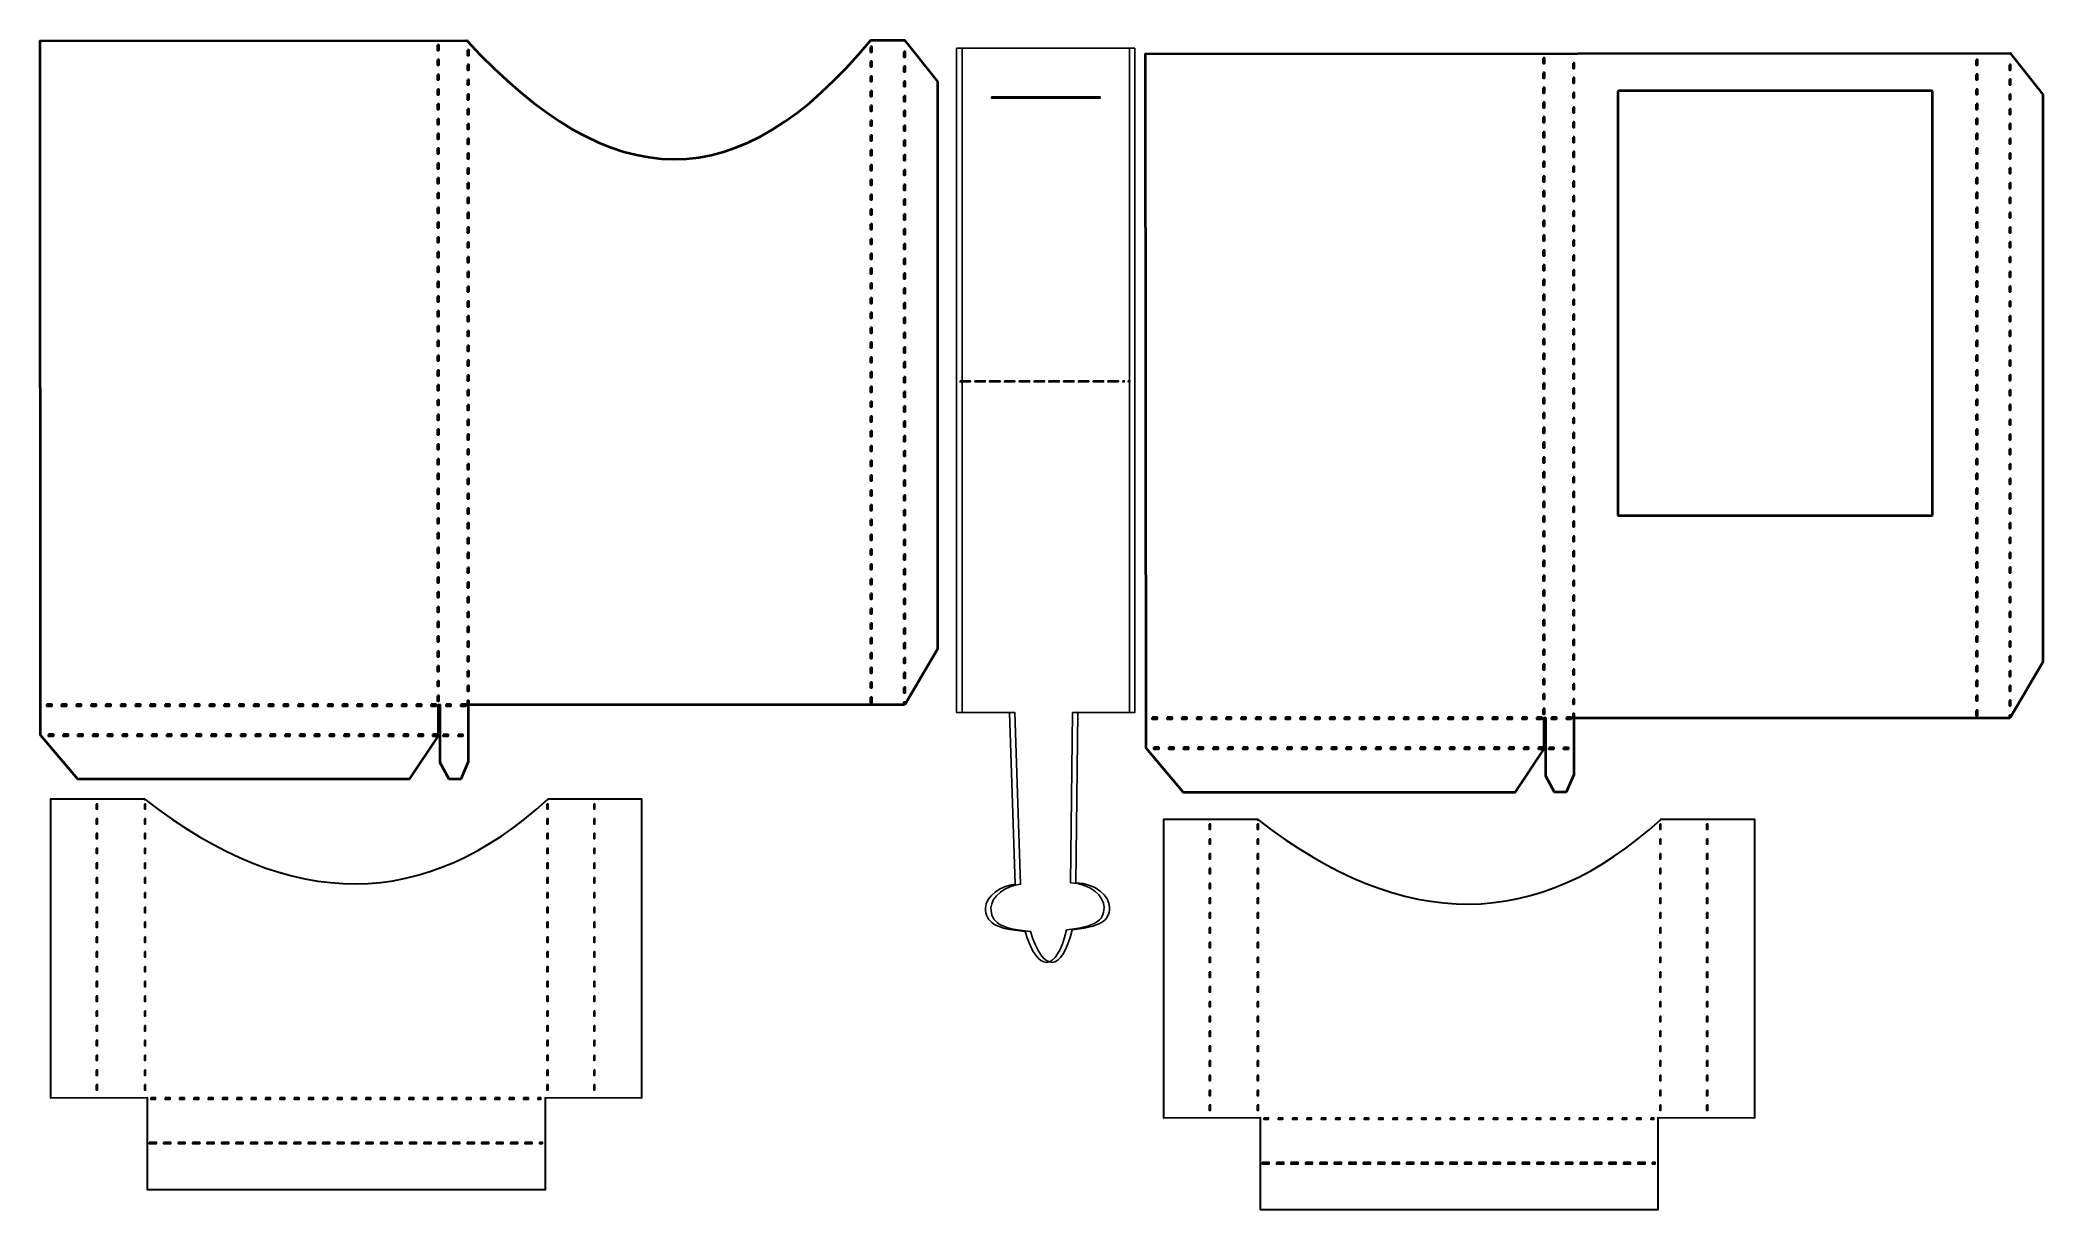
# Model space of a CAD drawing. Header units: centimetres. Extents: x -23.7 to 23.7, y -13.8 to 13.8.
import ezdxf

# ---------------------------------------------------------------- set-up
doc = ezdxf.new("R2010")
doc.units = ezdxf.units.CM
doc.header["$MEASUREMENT"] = 0
doc.layers.add('Layer 1', color=7, linetype='Continuous')

msp = doc.modelspace()

# ---------------------------------------------------------------- linework, layer by layer
at = {"layer": 'Layer 1', "color": 29, "lineweight": 40}
for points, knots in [([(-3.23298, 13.81832), (-3.23298, 13.81832), (-4.036, 13.81771), (-4.036, 13.81771), (-4.036, 13.81771), (-7.13794, 10.05372), (-10.1473, 10.08015), (-13.58127, 13.81048), (-13.58127, 13.81048), (-13.58127, 13.81048), (-23.66111, 13.80285), (-23.66111, 13.80285), (-23.66111, 13.80285), (-23.66111, 13.80285), (-23.64928, -2.60789), (-23.64928, -2.60789), (-23.64928, -2.60789), (-23.64928, -2.60789), (-22.76664, -3.64977), (-22.76664, -3.64977), (-22.76664, -3.64977), (-22.76664, -3.64977), (-14.93935, -3.64977), (-14.93935, -3.64977), (-14.93935, -3.64977), (-14.93935, -3.64977), (-14.25416, -2.62245), (-14.25416, -2.62245), (-14.25416, -2.62245), (-14.25416, -2.62245), (-14.25234, -1.89541), (-14.25234, -1.89541), (-14.25234, -1.89541), (-14.25234, -1.89541), (-14.20593, -1.89359), (-14.20593, -1.89359), (-14.20593, -1.89359), (-14.20593, -1.89359), (-14.20593, -3.26396), (-14.20593, -3.26396), (-14.20593, -3.26396), (-14.20593, -3.26396), (-13.99755, -3.64613), (-13.99755, -3.64613), (-13.99755, -3.64613), (-13.99755, -3.64613), (-13.72184, -3.64613), (-13.72184, -3.64613), (-13.72184, -3.64613), (-13.72184, -3.64613), (-13.54713, -3.23393), (-13.54713, -3.23393), (-13.54713, -3.23393), (-13.54713, -3.23393), (-13.54713, -1.89541), (-13.54713, -1.89541), (-13.54713, -1.89541), (-13.54713, -1.89541), (-13.56078, -1.89541), (-13.56078, -1.89541), (-13.56078, -1.89541), (-13.56078, -1.89541), (-13.56078, -1.7935), (-13.56078, -1.7935), (-13.56078, -1.7935), (-13.56078, -1.7935), (-13.53166, -1.7935), (-13.53166, -1.7935), (-13.53166, -1.7935), (-13.53166, -1.7935), (-13.53166, -1.89359), (-13.53166, -1.89359), (-13.53166, -1.89359), (-13.53166, -1.89359), (-3.25208, -1.89359), (-3.25208, -1.89359), (-3.25208, -1.89359), (-3.25208, -1.89359), (-3.25208, -1.83262), (-3.25208, -1.83262), (-3.25208, -1.83262), (-3.25208, -1.83262), (-3.22296, -1.83262), (-3.22296, -1.83262), (-3.22296, -1.83262), (-3.22296, -1.83262), (-3.22296, -1.8763), (-3.22296, -1.8763), (-3.22296, -1.8763), (-3.22296, -1.8763), (-2.45952, -0.57327), (-2.45952, -0.57327), (-2.45952, -0.57327), (-2.45952, -0.57327), (-2.45952, 12.84104), (-2.45952, 12.84104), (-2.45952, 12.84104), (-2.45952, 12.84104), (-3.23297, 13.81832), (-3.23297, 13.81832), (-3.23297, 13.81832), (-3.23297, 13.81832), (-3.23298, 13.81832), (-3.23298, 13.81832)], [0, 0, 0, 0, 0.03703704, 0.03703704, 0.03703704, 0.03703704, 0.07407407, 0.07407407, 0.07407407, 0.07407407, 0.11111111, 0.11111111, 0.11111111, 0.11111111, 0.14814815, 0.14814815, 0.14814815, 0.14814815, 0.18518519, 0.18518519, 0.18518519, 0.18518519, 0.22222222, 0.22222222, 0.22222222, 0.22222222, 0.25925926, 0.25925926, 0.25925926, 0.25925926, 0.2962963, 0.2962963, 0.2962963, 0.2962963, 0.33333333, 0.33333333, 0.33333333, 0.33333333, 0.37037037, 0.37037037, 0.37037037, 0.37037037, 0.40740741, 0.40740741, 0.40740741, 0.40740741, 0.44444444, 0.44444444, 0.44444444, 0.44444444, 0.48148148, 0.48148148, 0.48148148, 0.48148148, 0.51851852, 0.51851852, 0.51851852, 0.51851852, 0.55555556, 0.55555556, 0.55555556, 0.55555556, 0.59259259, 0.59259259, 0.59259259, 0.59259259, 0.62962963, 0.62962963, 0.62962963, 0.62962963, 0.66666667, 0.66666667, 0.66666667, 0.66666667, 0.7037037, 0.7037037, 0.7037037, 0.7037037, 0.74074074, 0.74074074, 0.74074074, 0.74074074, 0.77777778, 0.77777778, 0.77777778, 0.77777778, 0.81481481, 0.81481481, 0.81481481, 0.81481481, 0.85185185, 0.85185185, 0.85185185, 0.85185185, 0.88888889, 0.88888889, 0.88888889, 0.88888889, 0.92592593, 0.92592593, 0.92592593, 0.92592593, 1, 1, 1, 1]), ([(-14.2669, 13.69821), (-14.2669, 13.69821), (-14.23778, 13.69821), (-14.23778, 13.69821), (-14.23778, 13.69821), (-14.23778, 13.69821), (-14.23778, 13.58174), (-14.23778, 13.58174), (-14.23778, 13.58174), (-14.23778, 13.58174), (-14.2669, 13.58174), (-14.2669, 13.58174), (-14.2669, 13.58174), (-14.2669, 13.58174), (-14.2669, 13.69821), (-14.2669, 13.69821)], [0, 0, 0, 0, 0.2, 0.2, 0.2, 0.2, 0.4, 0.4, 0.4, 0.4, 0.6, 0.6, 0.6, 0.6, 1, 1, 1, 1]), ([(-14.2669, 13.34879), (-14.2669, 13.34879), (-14.23778, 13.34879), (-14.23778, 13.34879), (-14.23778, 13.34879), (-14.23778, 13.34879), (-14.23778, 13.23232), (-14.23778, 13.23232), (-14.23778, 13.23232), (-14.23778, 13.23232), (-14.2669, 13.23232), (-14.2669, 13.23232), (-14.2669, 13.23232), (-14.2669, 13.23232), (-14.2669, 13.34879), (-14.2669, 13.34879)], [0, 0, 0, 0, 0.2, 0.2, 0.2, 0.2, 0.4, 0.4, 0.4, 0.4, 0.6, 0.6, 0.6, 0.6, 1, 1, 1, 1]), ([(-13.56079, 13.58083), (-13.56079, 13.58083), (-13.53167, 13.58083), (-13.53167, 13.58083), (-13.53167, 13.58083), (-13.53167, 13.58083), (-13.53167, 13.46436), (-13.53167, 13.46436), (-13.53167, 13.46436), (-13.53167, 13.46436), (-13.56079, 13.46436), (-13.56079, 13.46436), (-13.56079, 13.46436), (-13.56079, 13.46436), (-13.56079, 13.58083), (-13.56079, 13.58083)], [0, 0, 0, 0, 0.2, 0.2, 0.2, 0.2, 0.4, 0.4, 0.4, 0.4, 0.6, 0.6, 0.6, 0.6, 1, 1, 1, 1]), ([(-4.03646, 13.65908), (-4.03646, 13.65908), (-4.00734, 13.65908), (-4.00734, 13.65908), (-4.00734, 13.65908), (-4.00734, 13.65908), (-4.00734, 13.54261), (-4.00734, 13.54261), (-4.00734, 13.54261), (-4.00734, 13.54261), (-4.03646, 13.54261), (-4.03646, 13.54261), (-4.03646, 13.54261), (-4.03646, 13.54261), (-4.03646, 13.65908), (-4.03646, 13.65908)], [0, 0, 0, 0, 0.2, 0.2, 0.2, 0.2, 0.4, 0.4, 0.4, 0.4, 0.6, 0.6, 0.6, 0.6, 1, 1, 1, 1]), ([(-4.03646, 13.30967), (-4.03646, 13.30967), (-4.00734, 13.30967), (-4.00734, 13.30967), (-4.00734, 13.30967), (-4.00734, 13.30967), (-4.00734, 13.1932), (-4.00734, 13.1932), (-4.00734, 13.1932), (-4.00734, 13.1932), (-4.03646, 13.1932), (-4.03646, 13.1932), (-4.03646, 13.1932), (-4.03646, 13.1932), (-4.03646, 13.30967), (-4.03646, 13.30967)], [0, 0, 0, 0, 0.2, 0.2, 0.2, 0.2, 0.4, 0.4, 0.4, 0.4, 0.6, 0.6, 0.6, 0.6, 1, 1, 1, 1]), ([(-3.25209, 13.5417), (-3.25209, 13.5417), (-3.22297, 13.5417), (-3.22297, 13.5417), (-3.22297, 13.5417), (-3.22297, 13.5417), (-3.22297, 13.42523), (-3.22297, 13.42523), (-3.22297, 13.42523), (-3.22297, 13.42523), (-3.25209, 13.42523), (-3.25209, 13.42523), (-3.25209, 13.42523), (-3.25209, 13.42523), (-3.25209, 13.5417), (-3.25209, 13.5417)], [0, 0, 0, 0, 0.2, 0.2, 0.2, 0.2, 0.4, 0.4, 0.4, 0.4, 0.6, 0.6, 0.6, 0.6, 1, 1, 1, 1]), ([(-14.2669, 12.99938), (-14.2669, 12.99938), (-14.23778, 12.99938), (-14.23778, 12.99938), (-14.23778, 12.99938), (-14.23778, 12.99938), (-14.23778, 12.88291), (-14.23778, 12.88291), (-14.23778, 12.88291), (-14.23778, 12.88291), (-14.2669, 12.88291), (-14.2669, 12.88291), (-14.2669, 12.88291), (-14.2669, 12.88291), (-14.2669, 12.99938), (-14.2669, 12.99938)], [0, 0, 0, 0, 0.2, 0.2, 0.2, 0.2, 0.4, 0.4, 0.4, 0.4, 0.6, 0.6, 0.6, 0.6, 1, 1, 1, 1]), ([(-13.56079, 13.23141), (-13.56079, 13.23141), (-13.53167, 13.23141), (-13.53167, 13.23141), (-13.53167, 13.23141), (-13.53167, 13.23141), (-13.53167, 13.11494), (-13.53167, 13.11494), (-13.53167, 13.11494), (-13.53167, 13.11494), (-13.56079, 13.11494), (-13.56079, 13.11494), (-13.56079, 13.11494), (-13.56079, 13.11494), (-13.56079, 13.23141), (-13.56079, 13.23141)], [0, 0, 0, 0, 0.2, 0.2, 0.2, 0.2, 0.4, 0.4, 0.4, 0.4, 0.6, 0.6, 0.6, 0.6, 1, 1, 1, 1]), ([(-13.56079, 12.88199), (-13.56079, 12.88199), (-13.53167, 12.88199), (-13.53167, 12.88199), (-13.53167, 12.88199), (-13.53167, 12.88199), (-13.53167, 12.76552), (-13.53167, 12.76552), (-13.53167, 12.76552), (-13.53167, 12.76552), (-13.56079, 12.76552), (-13.56079, 12.76552), (-13.56079, 12.76552), (-13.56079, 12.76552), (-13.56079, 12.88199), (-13.56079, 12.88199)], [0, 0, 0, 0, 0.2, 0.2, 0.2, 0.2, 0.4, 0.4, 0.4, 0.4, 0.6, 0.6, 0.6, 0.6, 1, 1, 1, 1]), ([(-4.03646, 12.96025), (-4.03646, 12.96025), (-4.00734, 12.96025), (-4.00734, 12.96025), (-4.00734, 12.96025), (-4.00734, 12.96025), (-4.00734, 12.84378), (-4.00734, 12.84378), (-4.00734, 12.84378), (-4.00734, 12.84378), (-4.03646, 12.84378), (-4.03646, 12.84378), (-4.03646, 12.84378), (-4.03646, 12.84378), (-4.03646, 12.96025), (-4.03646, 12.96025)], [0, 0, 0, 0, 0.2, 0.2, 0.2, 0.2, 0.4, 0.4, 0.4, 0.4, 0.6, 0.6, 0.6, 0.6, 1, 1, 1, 1]), ([(-3.25209, 13.19228), (-3.25209, 13.19228), (-3.22297, 13.19228), (-3.22297, 13.19228), (-3.22297, 13.19228), (-3.22297, 13.19228), (-3.22297, 13.07581), (-3.22297, 13.07581), (-3.22297, 13.07581), (-3.22297, 13.07581), (-3.25209, 13.07581), (-3.25209, 13.07581), (-3.25209, 13.07581), (-3.25209, 13.07581), (-3.25209, 13.19228), (-3.25209, 13.19228)], [0, 0, 0, 0, 0.2, 0.2, 0.2, 0.2, 0.4, 0.4, 0.4, 0.4, 0.6, 0.6, 0.6, 0.6, 1, 1, 1, 1]), ([(-3.25209, 12.84287), (-3.25209, 12.84287), (-3.22297, 12.84287), (-3.22297, 12.84287), (-3.22297, 12.84287), (-3.22297, 12.84287), (-3.22297, 12.7264), (-3.22297, 12.7264), (-3.22297, 12.7264), (-3.22297, 12.7264), (-3.25209, 12.7264), (-3.25209, 12.7264), (-3.25209, 12.7264), (-3.25209, 12.7264), (-3.25209, 12.84287), (-3.25209, 12.84287)], [0, 0, 0, 0, 0.2, 0.2, 0.2, 0.2, 0.4, 0.4, 0.4, 0.4, 0.6, 0.6, 0.6, 0.6, 1, 1, 1, 1]), ([(-14.2669, 12.64996), (-14.2669, 12.64996), (-14.23778, 12.64996), (-14.23778, 12.64996), (-14.23778, 12.64996), (-14.23778, 12.64996), (-14.23778, 12.53349), (-14.23778, 12.53349), (-14.23778, 12.53349), (-14.23778, 12.53349), (-14.2669, 12.53349), (-14.2669, 12.53349), (-14.2669, 12.53349), (-14.2669, 12.53349), (-14.2669, 12.64996), (-14.2669, 12.64996)], [0, 0, 0, 0, 0.2, 0.2, 0.2, 0.2, 0.4, 0.4, 0.4, 0.4, 0.6, 0.6, 0.6, 0.6, 1, 1, 1, 1]), ([(-13.56079, 12.53258), (-13.56079, 12.53258), (-13.53167, 12.53258), (-13.53167, 12.53258), (-13.53167, 12.53258), (-13.53167, 12.53258), (-13.53167, 12.41611), (-13.53167, 12.41611), (-13.53167, 12.41611), (-13.53167, 12.41611), (-13.56079, 12.41611), (-13.56079, 12.41611), (-13.56079, 12.41611), (-13.56079, 12.41611), (-13.56079, 12.53258), (-13.56079, 12.53258)], [0, 0, 0, 0, 0.2, 0.2, 0.2, 0.2, 0.4, 0.4, 0.4, 0.4, 0.6, 0.6, 0.6, 0.6, 1, 1, 1, 1]), ([(-4.03646, 12.61083), (-4.03646, 12.61083), (-4.00734, 12.61083), (-4.00734, 12.61083), (-4.00734, 12.61083), (-4.00734, 12.61083), (-4.00734, 12.49436), (-4.00734, 12.49436), (-4.00734, 12.49436), (-4.00734, 12.49436), (-4.03646, 12.49436), (-4.03646, 12.49436), (-4.03646, 12.49436), (-4.03646, 12.49436), (-4.03646, 12.61083), (-4.03646, 12.61083)], [0, 0, 0, 0, 0.2, 0.2, 0.2, 0.2, 0.4, 0.4, 0.4, 0.4, 0.6, 0.6, 0.6, 0.6, 1, 1, 1, 1]), ([(-3.25209, 12.49345), (-3.25209, 12.49345), (-3.22297, 12.49345), (-3.22297, 12.49345), (-3.22297, 12.49345), (-3.22297, 12.49345), (-3.22297, 12.37698), (-3.22297, 12.37698), (-3.22297, 12.37698), (-3.22297, 12.37698), (-3.25209, 12.37698), (-3.25209, 12.37698), (-3.25209, 12.37698), (-3.25209, 12.37698), (-3.25209, 12.49345), (-3.25209, 12.49345)], [0, 0, 0, 0, 0.2, 0.2, 0.2, 0.2, 0.4, 0.4, 0.4, 0.4, 0.6, 0.6, 0.6, 0.6, 1, 1, 1, 1]), ([(-14.2669, 12.30054), (-14.2669, 12.30054), (-14.23778, 12.30054), (-14.23778, 12.30054), (-14.23778, 12.30054), (-14.23778, 12.30054), (-14.23778, 12.18407), (-14.23778, 12.18407), (-14.23778, 12.18407), (-14.23778, 12.18407), (-14.2669, 12.18407), (-14.2669, 12.18407), (-14.2669, 12.18407), (-14.2669, 12.18407), (-14.2669, 12.30054), (-14.2669, 12.30054)], [0, 0, 0, 0, 0.2, 0.2, 0.2, 0.2, 0.4, 0.4, 0.4, 0.4, 0.6, 0.6, 0.6, 0.6, 1, 1, 1, 1]), ([(-14.2669, 11.95113), (-14.2669, 11.95113), (-14.23778, 11.95113), (-14.23778, 11.95113), (-14.23778, 11.95113), (-14.23778, 11.95113), (-14.23778, 11.83466), (-14.23778, 11.83466), (-14.23778, 11.83466), (-14.23778, 11.83466), (-14.2669, 11.83466), (-14.2669, 11.83466), (-14.2669, 11.83466), (-14.2669, 11.83466), (-14.2669, 11.95113), (-14.2669, 11.95113)], [0, 0, 0, 0, 0.2, 0.2, 0.2, 0.2, 0.4, 0.4, 0.4, 0.4, 0.6, 0.6, 0.6, 0.6, 1, 1, 1, 1]), ([(-13.56079, 12.18316), (-13.56079, 12.18316), (-13.53167, 12.18316), (-13.53167, 12.18316), (-13.53167, 12.18316), (-13.53167, 12.18316), (-13.53167, 12.06669), (-13.53167, 12.06669), (-13.53167, 12.06669), (-13.53167, 12.06669), (-13.56079, 12.06669), (-13.56079, 12.06669), (-13.56079, 12.06669), (-13.56079, 12.06669), (-13.56079, 12.18316), (-13.56079, 12.18316)], [0, 0, 0, 0, 0.2, 0.2, 0.2, 0.2, 0.4, 0.4, 0.4, 0.4, 0.6, 0.6, 0.6, 0.6, 1, 1, 1, 1]), ([(-13.56079, 11.83375), (-13.56079, 11.83375), (-13.53167, 11.83375), (-13.53167, 11.83375), (-13.53167, 11.83375), (-13.53167, 11.83375), (-13.53167, 11.71728), (-13.53167, 11.71728), (-13.53167, 11.71728), (-13.53167, 11.71728), (-13.56079, 11.71728), (-13.56079, 11.71728), (-13.56079, 11.71728), (-13.56079, 11.71728), (-13.56079, 11.83375), (-13.56079, 11.83375)], [0, 0, 0, 0, 0.2, 0.2, 0.2, 0.2, 0.4, 0.4, 0.4, 0.4, 0.6, 0.6, 0.6, 0.6, 1, 1, 1, 1]), ([(-4.03646, 12.26142), (-4.03646, 12.26142), (-4.00734, 12.26142), (-4.00734, 12.26142), (-4.00734, 12.26142), (-4.00734, 12.26142), (-4.00734, 12.14495), (-4.00734, 12.14495), (-4.00734, 12.14495), (-4.00734, 12.14495), (-4.03646, 12.14495), (-4.03646, 12.14495), (-4.03646, 12.14495), (-4.03646, 12.14495), (-4.03646, 12.26142), (-4.03646, 12.26142)], [0, 0, 0, 0, 0.2, 0.2, 0.2, 0.2, 0.4, 0.4, 0.4, 0.4, 0.6, 0.6, 0.6, 0.6, 1, 1, 1, 1]), ([(-4.03646, 11.912), (-4.03646, 11.912), (-4.00734, 11.912), (-4.00734, 11.912), (-4.00734, 11.912), (-4.00734, 11.912), (-4.00734, 11.79553), (-4.00734, 11.79553), (-4.00734, 11.79553), (-4.00734, 11.79553), (-4.03646, 11.79553), (-4.03646, 11.79553), (-4.03646, 11.79553), (-4.03646, 11.79553), (-4.03646, 11.912), (-4.03646, 11.912)], [0, 0, 0, 0, 0.2, 0.2, 0.2, 0.2, 0.4, 0.4, 0.4, 0.4, 0.6, 0.6, 0.6, 0.6, 1, 1, 1, 1]), ([(-3.25209, 12.14403), (-3.25209, 12.14403), (-3.22297, 12.14403), (-3.22297, 12.14403), (-3.22297, 12.14403), (-3.22297, 12.14403), (-3.22297, 12.02756), (-3.22297, 12.02756), (-3.22297, 12.02756), (-3.22297, 12.02756), (-3.25209, 12.02756), (-3.25209, 12.02756), (-3.25209, 12.02756), (-3.25209, 12.02756), (-3.25209, 12.14403), (-3.25209, 12.14403)], [0, 0, 0, 0, 0.2, 0.2, 0.2, 0.2, 0.4, 0.4, 0.4, 0.4, 0.6, 0.6, 0.6, 0.6, 1, 1, 1, 1]), ([(-14.2669, 11.60171), (-14.2669, 11.60171), (-14.23778, 11.60171), (-14.23778, 11.60171), (-14.23778, 11.60171), (-14.23778, 11.60171), (-14.23778, 11.48524), (-14.23778, 11.48524), (-14.23778, 11.48524), (-14.23778, 11.48524), (-14.2669, 11.48524), (-14.2669, 11.48524), (-14.2669, 11.48524), (-14.2669, 11.48524), (-14.2669, 11.60171), (-14.2669, 11.60171)], [0, 0, 0, 0, 0.2, 0.2, 0.2, 0.2, 0.4, 0.4, 0.4, 0.4, 0.6, 0.6, 0.6, 0.6, 1, 1, 1, 1]), ([(-13.56079, 11.48433), (-13.56079, 11.48433), (-13.53167, 11.48433), (-13.53167, 11.48433), (-13.53167, 11.48433), (-13.53167, 11.48433), (-13.53167, 11.36786), (-13.53167, 11.36786), (-13.53167, 11.36786), (-13.53167, 11.36786), (-13.56079, 11.36786), (-13.56079, 11.36786), (-13.56079, 11.36786), (-13.56079, 11.36786), (-13.56079, 11.48433), (-13.56079, 11.48433)], [0, 0, 0, 0, 0.2, 0.2, 0.2, 0.2, 0.4, 0.4, 0.4, 0.4, 0.6, 0.6, 0.6, 0.6, 1, 1, 1, 1]), ([(-4.03646, 11.56258), (-4.03646, 11.56258), (-4.00734, 11.56258), (-4.00734, 11.56258), (-4.00734, 11.56258), (-4.00734, 11.56258), (-4.00734, 11.44611), (-4.00734, 11.44611), (-4.00734, 11.44611), (-4.00734, 11.44611), (-4.03646, 11.44611), (-4.03646, 11.44611), (-4.03646, 11.44611), (-4.03646, 11.44611), (-4.03646, 11.56258), (-4.03646, 11.56258)], [0, 0, 0, 0, 0.2, 0.2, 0.2, 0.2, 0.4, 0.4, 0.4, 0.4, 0.6, 0.6, 0.6, 0.6, 1, 1, 1, 1]), ([(-3.25209, 11.79462), (-3.25209, 11.79462), (-3.22297, 11.79462), (-3.22297, 11.79462), (-3.22297, 11.79462), (-3.22297, 11.79462), (-3.22297, 11.67815), (-3.22297, 11.67815), (-3.22297, 11.67815), (-3.22297, 11.67815), (-3.25209, 11.67815), (-3.25209, 11.67815), (-3.25209, 11.67815), (-3.25209, 11.67815), (-3.25209, 11.79462), (-3.25209, 11.79462)], [0, 0, 0, 0, 0.2, 0.2, 0.2, 0.2, 0.4, 0.4, 0.4, 0.4, 0.6, 0.6, 0.6, 0.6, 1, 1, 1, 1]), ([(-3.25209, 11.4452), (-3.25209, 11.4452), (-3.22297, 11.4452), (-3.22297, 11.4452), (-3.22297, 11.4452), (-3.22297, 11.4452), (-3.22297, 11.32873), (-3.22297, 11.32873), (-3.22297, 11.32873), (-3.22297, 11.32873), (-3.25209, 11.32873), (-3.25209, 11.32873), (-3.25209, 11.32873), (-3.25209, 11.32873), (-3.25209, 11.4452), (-3.25209, 11.4452)], [0, 0, 0, 0, 0.2, 0.2, 0.2, 0.2, 0.4, 0.4, 0.4, 0.4, 0.6, 0.6, 0.6, 0.6, 1, 1, 1, 1]), ([(-14.2669, 11.25229), (-14.2669, 11.25229), (-14.23778, 11.25229), (-14.23778, 11.25229), (-14.23778, 11.25229), (-14.23778, 11.25229), (-14.23778, 11.13582), (-14.23778, 11.13582), (-14.23778, 11.13582), (-14.23778, 11.13582), (-14.2669, 11.13582), (-14.2669, 11.13582), (-14.2669, 11.13582), (-14.2669, 11.13582), (-14.2669, 11.25229), (-14.2669, 11.25229)], [0, 0, 0, 0, 0.2, 0.2, 0.2, 0.2, 0.4, 0.4, 0.4, 0.4, 0.6, 0.6, 0.6, 0.6, 1, 1, 1, 1]), ([(-14.2669, 10.90288), (-14.2669, 10.90288), (-14.23778, 10.90288), (-14.23778, 10.90288), (-14.23778, 10.90288), (-14.23778, 10.90288), (-14.23778, 10.78641), (-14.23778, 10.78641), (-14.23778, 10.78641), (-14.23778, 10.78641), (-14.2669, 10.78641), (-14.2669, 10.78641), (-14.2669, 10.78641), (-14.2669, 10.78641), (-14.2669, 10.90288), (-14.2669, 10.90288)], [0, 0, 0, 0, 0.2, 0.2, 0.2, 0.2, 0.4, 0.4, 0.4, 0.4, 0.6, 0.6, 0.6, 0.6, 1, 1, 1, 1]), ([(-13.56079, 11.13491), (-13.56079, 11.13491), (-13.53167, 11.13491), (-13.53167, 11.13491), (-13.53167, 11.13491), (-13.53167, 11.13491), (-13.53167, 11.01844), (-13.53167, 11.01844), (-13.53167, 11.01844), (-13.53167, 11.01844), (-13.56079, 11.01844), (-13.56079, 11.01844), (-13.56079, 11.01844), (-13.56079, 11.01844), (-13.56079, 11.13491), (-13.56079, 11.13491)], [0, 0, 0, 0, 0.2, 0.2, 0.2, 0.2, 0.4, 0.4, 0.4, 0.4, 0.6, 0.6, 0.6, 0.6, 1, 1, 1, 1]), ([(-4.03646, 11.21317), (-4.03646, 11.21317), (-4.00734, 11.21317), (-4.00734, 11.21317), (-4.00734, 11.21317), (-4.00734, 11.21317), (-4.00734, 11.0967), (-4.00734, 11.0967), (-4.00734, 11.0967), (-4.00734, 11.0967), (-4.03646, 11.0967), (-4.03646, 11.0967), (-4.03646, 11.0967), (-4.03646, 11.0967), (-4.03646, 11.21317), (-4.03646, 11.21317)], [0, 0, 0, 0, 0.2, 0.2, 0.2, 0.2, 0.4, 0.4, 0.4, 0.4, 0.6, 0.6, 0.6, 0.6, 1, 1, 1, 1]), ([(-3.25209, 11.09579), (-3.25209, 11.09579), (-3.22297, 11.09579), (-3.22297, 11.09579), (-3.22297, 11.09579), (-3.22297, 11.09579), (-3.22297, 10.97932), (-3.22297, 10.97932), (-3.22297, 10.97932), (-3.22297, 10.97932), (-3.25209, 10.97932), (-3.25209, 10.97932), (-3.25209, 10.97932), (-3.25209, 10.97932), (-3.25209, 11.09579), (-3.25209, 11.09579)], [0, 0, 0, 0, 0.2, 0.2, 0.2, 0.2, 0.4, 0.4, 0.4, 0.4, 0.6, 0.6, 0.6, 0.6, 1, 1, 1, 1]), ([(-14.2669, 10.55346), (-14.2669, 10.55346), (-14.23778, 10.55346), (-14.23778, 10.55346), (-14.23778, 10.55346), (-14.23778, 10.55346), (-14.23778, 10.43699), (-14.23778, 10.43699), (-14.23778, 10.43699), (-14.23778, 10.43699), (-14.2669, 10.43699), (-14.2669, 10.43699), (-14.2669, 10.43699), (-14.2669, 10.43699), (-14.2669, 10.55346), (-14.2669, 10.55346)], [0, 0, 0, 0, 0.2, 0.2, 0.2, 0.2, 0.4, 0.4, 0.4, 0.4, 0.6, 0.6, 0.6, 0.6, 1, 1, 1, 1]), ([(-13.56079, 10.7855), (-13.56079, 10.7855), (-13.53167, 10.7855), (-13.53167, 10.7855), (-13.53167, 10.7855), (-13.53167, 10.7855), (-13.53167, 10.66903), (-13.53167, 10.66903), (-13.53167, 10.66903), (-13.53167, 10.66903), (-13.56079, 10.66903), (-13.56079, 10.66903), (-13.56079, 10.66903), (-13.56079, 10.66903), (-13.56079, 10.7855), (-13.56079, 10.7855)], [0, 0, 0, 0, 0.2, 0.2, 0.2, 0.2, 0.4, 0.4, 0.4, 0.4, 0.6, 0.6, 0.6, 0.6, 1, 1, 1, 1]), ([(-13.56079, 10.43608), (-13.56079, 10.43608), (-13.53167, 10.43608), (-13.53167, 10.43608), (-13.53167, 10.43608), (-13.53167, 10.43608), (-13.53167, 10.31961), (-13.53167, 10.31961), (-13.53167, 10.31961), (-13.53167, 10.31961), (-13.56079, 10.31961), (-13.56079, 10.31961), (-13.56079, 10.31961), (-13.56079, 10.31961), (-13.56079, 10.43608), (-13.56079, 10.43608)], [0, 0, 0, 0, 0.2, 0.2, 0.2, 0.2, 0.4, 0.4, 0.4, 0.4, 0.6, 0.6, 0.6, 0.6, 1, 1, 1, 1]), ([(-4.03646, 10.86375), (-4.03646, 10.86375), (-4.00734, 10.86375), (-4.00734, 10.86375), (-4.00734, 10.86375), (-4.00734, 10.86375), (-4.00734, 10.74728), (-4.00734, 10.74728), (-4.00734, 10.74728), (-4.00734, 10.74728), (-4.03646, 10.74728), (-4.03646, 10.74728), (-4.03646, 10.74728), (-4.03646, 10.74728), (-4.03646, 10.86375), (-4.03646, 10.86375)], [0, 0, 0, 0, 0.2, 0.2, 0.2, 0.2, 0.4, 0.4, 0.4, 0.4, 0.6, 0.6, 0.6, 0.6, 1, 1, 1, 1]), ([(-4.03646, 10.51433), (-4.03646, 10.51433), (-4.00734, 10.51433), (-4.00734, 10.51433), (-4.00734, 10.51433), (-4.00734, 10.51433), (-4.00734, 10.39786), (-4.00734, 10.39786), (-4.00734, 10.39786), (-4.00734, 10.39786), (-4.03646, 10.39786), (-4.03646, 10.39786), (-4.03646, 10.39786), (-4.03646, 10.39786), (-4.03646, 10.51433), (-4.03646, 10.51433)], [0, 0, 0, 0, 0.2, 0.2, 0.2, 0.2, 0.4, 0.4, 0.4, 0.4, 0.6, 0.6, 0.6, 0.6, 1, 1, 1, 1]), ([(-3.25209, 10.74637), (-3.25209, 10.74637), (-3.22297, 10.74637), (-3.22297, 10.74637), (-3.22297, 10.74637), (-3.22297, 10.74637), (-3.22297, 10.6299), (-3.22297, 10.6299), (-3.22297, 10.6299), (-3.22297, 10.6299), (-3.25209, 10.6299), (-3.25209, 10.6299), (-3.25209, 10.6299), (-3.25209, 10.6299), (-3.25209, 10.74637), (-3.25209, 10.74637)], [0, 0, 0, 0, 0.2, 0.2, 0.2, 0.2, 0.4, 0.4, 0.4, 0.4, 0.6, 0.6, 0.6, 0.6, 1, 1, 1, 1]), ([(-14.2669, 10.20405), (-14.2669, 10.20405), (-14.23778, 10.20405), (-14.23778, 10.20405), (-14.23778, 10.20405), (-14.23778, 10.20405), (-14.23778, 10.08758), (-14.23778, 10.08758), (-14.23778, 10.08758), (-14.23778, 10.08758), (-14.2669, 10.08758), (-14.2669, 10.08758), (-14.2669, 10.08758), (-14.2669, 10.08758), (-14.2669, 10.20405), (-14.2669, 10.20405)], [0, 0, 0, 0, 0.2, 0.2, 0.2, 0.2, 0.4, 0.4, 0.4, 0.4, 0.6, 0.6, 0.6, 0.6, 1, 1, 1, 1]), ([(-13.56079, 10.08666), (-13.56079, 10.08666), (-13.53167, 10.08666), (-13.53167, 10.08666), (-13.53167, 10.08666), (-13.53167, 10.08666), (-13.53167, 9.97019), (-13.53167, 9.97019), (-13.53167, 9.97019), (-13.53167, 9.97019), (-13.56079, 9.97019), (-13.56079, 9.97019), (-13.56079, 9.97019), (-13.56079, 9.97019), (-13.56079, 10.08666), (-13.56079, 10.08666)], [0, 0, 0, 0, 0.2, 0.2, 0.2, 0.2, 0.4, 0.4, 0.4, 0.4, 0.6, 0.6, 0.6, 0.6, 1, 1, 1, 1]), ([(-4.03646, 10.16492), (-4.03646, 10.16492), (-4.00734, 10.16492), (-4.00734, 10.16492), (-4.00734, 10.16492), (-4.00734, 10.16492), (-4.00734, 10.04845), (-4.00734, 10.04845), (-4.00734, 10.04845), (-4.00734, 10.04845), (-4.03646, 10.04845), (-4.03646, 10.04845), (-4.03646, 10.04845), (-4.03646, 10.04845), (-4.03646, 10.16492), (-4.03646, 10.16492)], [0, 0, 0, 0, 0.2, 0.2, 0.2, 0.2, 0.4, 0.4, 0.4, 0.4, 0.6, 0.6, 0.6, 0.6, 1, 1, 1, 1]), ([(-3.25209, 10.39695), (-3.25209, 10.39695), (-3.22297, 10.39695), (-3.22297, 10.39695), (-3.22297, 10.39695), (-3.22297, 10.39695), (-3.22297, 10.28048), (-3.22297, 10.28048), (-3.22297, 10.28048), (-3.22297, 10.28048), (-3.25209, 10.28048), (-3.25209, 10.28048), (-3.25209, 10.28048), (-3.25209, 10.28048), (-3.25209, 10.39695), (-3.25209, 10.39695)], [0, 0, 0, 0, 0.2, 0.2, 0.2, 0.2, 0.4, 0.4, 0.4, 0.4, 0.6, 0.6, 0.6, 0.6, 1, 1, 1, 1]), ([(-3.25209, 10.04754), (-3.25209, 10.04754), (-3.22297, 10.04754), (-3.22297, 10.04754), (-3.22297, 10.04754), (-3.22297, 10.04754), (-3.22297, 9.93107), (-3.22297, 9.93107), (-3.22297, 9.93107), (-3.22297, 9.93107), (-3.25209, 9.93107), (-3.25209, 9.93107), (-3.25209, 9.93107), (-3.25209, 9.93107), (-3.25209, 10.04754), (-3.25209, 10.04754)], [0, 0, 0, 0, 0.2, 0.2, 0.2, 0.2, 0.4, 0.4, 0.4, 0.4, 0.6, 0.6, 0.6, 0.6, 1, 1, 1, 1]), ([(-14.2669, 9.85463), (-14.2669, 9.85463), (-14.23778, 9.85463), (-14.23778, 9.85463), (-14.23778, 9.85463), (-14.23778, 9.85463), (-14.23778, 9.73816), (-14.23778, 9.73816), (-14.23778, 9.73816), (-14.23778, 9.73816), (-14.2669, 9.73816), (-14.2669, 9.73816), (-14.2669, 9.73816), (-14.2669, 9.73816), (-14.2669, 9.85463), (-14.2669, 9.85463)], [0, 0, 0, 0, 0.2, 0.2, 0.2, 0.2, 0.4, 0.4, 0.4, 0.4, 0.6, 0.6, 0.6, 0.6, 1, 1, 1, 1]), ([(-14.2669, 9.50521), (-14.2669, 9.50521), (-14.23778, 9.50521), (-14.23778, 9.50521), (-14.23778, 9.50521), (-14.23778, 9.50521), (-14.23778, 9.38874), (-14.23778, 9.38874), (-14.23778, 9.38874), (-14.23778, 9.38874), (-14.2669, 9.38874), (-14.2669, 9.38874), (-14.2669, 9.38874), (-14.2669, 9.38874), (-14.2669, 9.50521), (-14.2669, 9.50521)], [0, 0, 0, 0, 0.2, 0.2, 0.2, 0.2, 0.4, 0.4, 0.4, 0.4, 0.6, 0.6, 0.6, 0.6, 1, 1, 1, 1]), ([(-13.56079, 9.73725), (-13.56079, 9.73725), (-13.53167, 9.73725), (-13.53167, 9.73725), (-13.53167, 9.73725), (-13.53167, 9.73725), (-13.53167, 9.62078), (-13.53167, 9.62078), (-13.53167, 9.62078), (-13.53167, 9.62078), (-13.56079, 9.62078), (-13.56079, 9.62078), (-13.56079, 9.62078), (-13.56079, 9.62078), (-13.56079, 9.73725), (-13.56079, 9.73725)], [0, 0, 0, 0, 0.2, 0.2, 0.2, 0.2, 0.4, 0.4, 0.4, 0.4, 0.6, 0.6, 0.6, 0.6, 1, 1, 1, 1]), ([(-4.03646, 9.8155), (-4.03646, 9.8155), (-4.00734, 9.8155), (-4.00734, 9.8155), (-4.00734, 9.8155), (-4.00734, 9.8155), (-4.00734, 9.69903), (-4.00734, 9.69903), (-4.00734, 9.69903), (-4.00734, 9.69903), (-4.03646, 9.69903), (-4.03646, 9.69903), (-4.03646, 9.69903), (-4.03646, 9.69903), (-4.03646, 9.8155), (-4.03646, 9.8155)], [0, 0, 0, 0, 0.2, 0.2, 0.2, 0.2, 0.4, 0.4, 0.4, 0.4, 0.6, 0.6, 0.6, 0.6, 1, 1, 1, 1]), ([(-4.03646, 9.46609), (-4.03646, 9.46609), (-4.00734, 9.46609), (-4.00734, 9.46609), (-4.00734, 9.46609), (-4.00734, 9.46609), (-4.00734, 9.34962), (-4.00734, 9.34962), (-4.00734, 9.34962), (-4.00734, 9.34962), (-4.03646, 9.34962), (-4.03646, 9.34962), (-4.03646, 9.34962), (-4.03646, 9.34962), (-4.03646, 9.46609), (-4.03646, 9.46609)], [0, 0, 0, 0, 0.2, 0.2, 0.2, 0.2, 0.4, 0.4, 0.4, 0.4, 0.6, 0.6, 0.6, 0.6, 1, 1, 1, 1]), ([(-3.25209, 9.69812), (-3.25209, 9.69812), (-3.22297, 9.69812), (-3.22297, 9.69812), (-3.22297, 9.69812), (-3.22297, 9.69812), (-3.22297, 9.58165), (-3.22297, 9.58165), (-3.22297, 9.58165), (-3.22297, 9.58165), (-3.25209, 9.58165), (-3.25209, 9.58165), (-3.25209, 9.58165), (-3.25209, 9.58165), (-3.25209, 9.69812), (-3.25209, 9.69812)], [0, 0, 0, 0, 0.2, 0.2, 0.2, 0.2, 0.4, 0.4, 0.4, 0.4, 0.6, 0.6, 0.6, 0.6, 1, 1, 1, 1]), ([(-14.2669, 9.1558), (-14.2669, 9.1558), (-14.23778, 9.1558), (-14.23778, 9.1558), (-14.23778, 9.1558), (-14.23778, 9.1558), (-14.23778, 9.03933), (-14.23778, 9.03933), (-14.23778, 9.03933), (-14.23778, 9.03933), (-14.2669, 9.03933), (-14.2669, 9.03933), (-14.2669, 9.03933), (-14.2669, 9.03933), (-14.2669, 9.1558), (-14.2669, 9.1558)], [0, 0, 0, 0, 0.2, 0.2, 0.2, 0.2, 0.4, 0.4, 0.4, 0.4, 0.6, 0.6, 0.6, 0.6, 1, 1, 1, 1]), ([(-13.56079, 9.38783), (-13.56079, 9.38783), (-13.53167, 9.38783), (-13.53167, 9.38783), (-13.53167, 9.38783), (-13.53167, 9.38783), (-13.53167, 9.27136), (-13.53167, 9.27136), (-13.53167, 9.27136), (-13.53167, 9.27136), (-13.56079, 9.27136), (-13.56079, 9.27136), (-13.56079, 9.27136), (-13.56079, 9.27136), (-13.56079, 9.38783), (-13.56079, 9.38783)], [0, 0, 0, 0, 0.2, 0.2, 0.2, 0.2, 0.4, 0.4, 0.4, 0.4, 0.6, 0.6, 0.6, 0.6, 1, 1, 1, 1]), ([(-13.56079, 9.03841), (-13.56079, 9.03841), (-13.53167, 9.03841), (-13.53167, 9.03841), (-13.53167, 9.03841), (-13.53167, 9.03841), (-13.53167, 8.92194), (-13.53167, 8.92194), (-13.53167, 8.92194), (-13.53167, 8.92194), (-13.56079, 8.92194), (-13.56079, 8.92194), (-13.56079, 8.92194), (-13.56079, 8.92194), (-13.56079, 9.03841), (-13.56079, 9.03841)], [0, 0, 0, 0, 0.2, 0.2, 0.2, 0.2, 0.4, 0.4, 0.4, 0.4, 0.6, 0.6, 0.6, 0.6, 1, 1, 1, 1]), ([(-4.03646, 9.11667), (-4.03646, 9.11667), (-4.00734, 9.11667), (-4.00734, 9.11667), (-4.00734, 9.11667), (-4.00734, 9.11667), (-4.00734, 9.0002), (-4.00734, 9.0002), (-4.00734, 9.0002), (-4.00734, 9.0002), (-4.03646, 9.0002), (-4.03646, 9.0002), (-4.03646, 9.0002), (-4.03646, 9.0002), (-4.03646, 9.11667), (-4.03646, 9.11667)], [0, 0, 0, 0, 0.2, 0.2, 0.2, 0.2, 0.4, 0.4, 0.4, 0.4, 0.6, 0.6, 0.6, 0.6, 1, 1, 1, 1]), ([(-3.25209, 9.3487), (-3.25209, 9.3487), (-3.22297, 9.3487), (-3.22297, 9.3487), (-3.22297, 9.3487), (-3.22297, 9.3487), (-3.22297, 9.23223), (-3.22297, 9.23223), (-3.22297, 9.23223), (-3.22297, 9.23223), (-3.25209, 9.23223), (-3.25209, 9.23223), (-3.25209, 9.23223), (-3.25209, 9.23223), (-3.25209, 9.3487), (-3.25209, 9.3487)], [0, 0, 0, 0, 0.2, 0.2, 0.2, 0.2, 0.4, 0.4, 0.4, 0.4, 0.6, 0.6, 0.6, 0.6, 1, 1, 1, 1]), ([(-3.25209, 8.99929), (-3.25209, 8.99929), (-3.22297, 8.99929), (-3.22297, 8.99929), (-3.22297, 8.99929), (-3.22297, 8.99929), (-3.22297, 8.88282), (-3.22297, 8.88282), (-3.22297, 8.88282), (-3.22297, 8.88282), (-3.25209, 8.88282), (-3.25209, 8.88282), (-3.25209, 8.88282), (-3.25209, 8.88282), (-3.25209, 8.99929), (-3.25209, 8.99929)], [0, 0, 0, 0, 0.2, 0.2, 0.2, 0.2, 0.4, 0.4, 0.4, 0.4, 0.6, 0.6, 0.6, 0.6, 1, 1, 1, 1]), ([(-14.2669, 8.80638), (-14.2669, 8.80638), (-14.23778, 8.80638), (-14.23778, 8.80638), (-14.23778, 8.80638), (-14.23778, 8.80638), (-14.23778, 8.68991), (-14.23778, 8.68991), (-14.23778, 8.68991), (-14.23778, 8.68991), (-14.2669, 8.68991), (-14.2669, 8.68991), (-14.2669, 8.68991), (-14.2669, 8.68991), (-14.2669, 8.80638), (-14.2669, 8.80638)], [0, 0, 0, 0, 0.2, 0.2, 0.2, 0.2, 0.4, 0.4, 0.4, 0.4, 0.6, 0.6, 0.6, 0.6, 1, 1, 1, 1]), ([(-13.56079, 8.689), (-13.56079, 8.689), (-13.53167, 8.689), (-13.53167, 8.689), (-13.53167, 8.689), (-13.53167, 8.689), (-13.53167, 8.57253), (-13.53167, 8.57253), (-13.53167, 8.57253), (-13.53167, 8.57253), (-13.56079, 8.57253), (-13.56079, 8.57253), (-13.56079, 8.57253), (-13.56079, 8.57253), (-13.56079, 8.689), (-13.56079, 8.689)], [0, 0, 0, 0, 0.2, 0.2, 0.2, 0.2, 0.4, 0.4, 0.4, 0.4, 0.6, 0.6, 0.6, 0.6, 1, 1, 1, 1]), ([(-4.03646, 8.76725), (-4.03646, 8.76725), (-4.00734, 8.76725), (-4.00734, 8.76725), (-4.00734, 8.76725), (-4.00734, 8.76725), (-4.00734, 8.65078), (-4.00734, 8.65078), (-4.00734, 8.65078), (-4.00734, 8.65078), (-4.03646, 8.65078), (-4.03646, 8.65078), (-4.03646, 8.65078), (-4.03646, 8.65078), (-4.03646, 8.76725), (-4.03646, 8.76725)], [0, 0, 0, 0, 0.2, 0.2, 0.2, 0.2, 0.4, 0.4, 0.4, 0.4, 0.6, 0.6, 0.6, 0.6, 1, 1, 1, 1]), ([(-3.25209, 8.64987), (-3.25209, 8.64987), (-3.22297, 8.64987), (-3.22297, 8.64987), (-3.22297, 8.64987), (-3.22297, 8.64987), (-3.22297, 8.5334), (-3.22297, 8.5334), (-3.22297, 8.5334), (-3.22297, 8.5334), (-3.25209, 8.5334), (-3.25209, 8.5334), (-3.25209, 8.5334), (-3.25209, 8.5334), (-3.25209, 8.64987), (-3.25209, 8.64987)], [0, 0, 0, 0, 0.2, 0.2, 0.2, 0.2, 0.4, 0.4, 0.4, 0.4, 0.6, 0.6, 0.6, 0.6, 1, 1, 1, 1]), ([(-14.2669, 8.45696), (-14.2669, 8.45696), (-14.23778, 8.45696), (-14.23778, 8.45696), (-14.23778, 8.45696), (-14.23778, 8.45696), (-14.23778, 8.34049), (-14.23778, 8.34049), (-14.23778, 8.34049), (-14.23778, 8.34049), (-14.2669, 8.34049), (-14.2669, 8.34049), (-14.2669, 8.34049), (-14.2669, 8.34049), (-14.2669, 8.45696), (-14.2669, 8.45696)], [0, 0, 0, 0, 0.2, 0.2, 0.2, 0.2, 0.4, 0.4, 0.4, 0.4, 0.6, 0.6, 0.6, 0.6, 1, 1, 1, 1]), ([(-14.2669, 8.10755), (-14.2669, 8.10755), (-14.23778, 8.10755), (-14.23778, 8.10755), (-14.23778, 8.10755), (-14.23778, 8.10755), (-14.23778, 7.99108), (-14.23778, 7.99108), (-14.23778, 7.99108), (-14.23778, 7.99108), (-14.2669, 7.99108), (-14.2669, 7.99108), (-14.2669, 7.99108), (-14.2669, 7.99108), (-14.2669, 8.10755), (-14.2669, 8.10755)], [0, 0, 0, 0, 0.2, 0.2, 0.2, 0.2, 0.4, 0.4, 0.4, 0.4, 0.6, 0.6, 0.6, 0.6, 1, 1, 1, 1]), ([(-13.56079, 8.33958), (-13.56079, 8.33958), (-13.53167, 8.33958), (-13.53167, 8.33958), (-13.53167, 8.33958), (-13.53167, 8.33958), (-13.53167, 8.22311), (-13.53167, 8.22311), (-13.53167, 8.22311), (-13.53167, 8.22311), (-13.56079, 8.22311), (-13.56079, 8.22311), (-13.56079, 8.22311), (-13.56079, 8.22311), (-13.56079, 8.33958), (-13.56079, 8.33958)], [0, 0, 0, 0, 0.2, 0.2, 0.2, 0.2, 0.4, 0.4, 0.4, 0.4, 0.6, 0.6, 0.6, 0.6, 1, 1, 1, 1]), ([(-4.03646, 8.41784), (-4.03646, 8.41784), (-4.00734, 8.41784), (-4.00734, 8.41784), (-4.00734, 8.41784), (-4.00734, 8.41784), (-4.00734, 8.30137), (-4.00734, 8.30137), (-4.00734, 8.30137), (-4.00734, 8.30137), (-4.03646, 8.30137), (-4.03646, 8.30137), (-4.03646, 8.30137), (-4.03646, 8.30137), (-4.03646, 8.41784), (-4.03646, 8.41784)], [0, 0, 0, 0, 0.2, 0.2, 0.2, 0.2, 0.4, 0.4, 0.4, 0.4, 0.6, 0.6, 0.6, 0.6, 1, 1, 1, 1]), ([(-4.03646, 8.06842), (-4.03646, 8.06842), (-4.00734, 8.06842), (-4.00734, 8.06842), (-4.00734, 8.06842), (-4.00734, 8.06842), (-4.00734, 7.95195), (-4.00734, 7.95195), (-4.00734, 7.95195), (-4.00734, 7.95195), (-4.03646, 7.95195), (-4.03646, 7.95195), (-4.03646, 7.95195), (-4.03646, 7.95195), (-4.03646, 8.06842), (-4.03646, 8.06842)], [0, 0, 0, 0, 0.2, 0.2, 0.2, 0.2, 0.4, 0.4, 0.4, 0.4, 0.6, 0.6, 0.6, 0.6, 1, 1, 1, 1]), ([(-3.25209, 8.30045), (-3.25209, 8.30045), (-3.22297, 8.30045), (-3.22297, 8.30045), (-3.22297, 8.30045), (-3.22297, 8.30045), (-3.22297, 8.18398), (-3.22297, 8.18398), (-3.22297, 8.18398), (-3.22297, 8.18398), (-3.25209, 8.18398), (-3.25209, 8.18398), (-3.25209, 8.18398), (-3.25209, 8.18398), (-3.25209, 8.30045), (-3.25209, 8.30045)], [0, 0, 0, 0, 0.2, 0.2, 0.2, 0.2, 0.4, 0.4, 0.4, 0.4, 0.6, 0.6, 0.6, 0.6, 1, 1, 1, 1]), ([(-14.2669, 7.75813), (-14.2669, 7.75813), (-14.23778, 7.75813), (-14.23778, 7.75813), (-14.23778, 7.75813), (-14.23778, 7.75813), (-14.23778, 7.64166), (-14.23778, 7.64166), (-14.23778, 7.64166), (-14.23778, 7.64166), (-14.2669, 7.64166), (-14.2669, 7.64166), (-14.2669, 7.64166), (-14.2669, 7.64166), (-14.2669, 7.75813), (-14.2669, 7.75813)], [0, 0, 0, 0, 0.2, 0.2, 0.2, 0.2, 0.4, 0.4, 0.4, 0.4, 0.6, 0.6, 0.6, 0.6, 1, 1, 1, 1]), ([(-13.56079, 7.99016), (-13.56079, 7.99016), (-13.53167, 7.99016), (-13.53167, 7.99016), (-13.53167, 7.99016), (-13.53167, 7.99016), (-13.53167, 7.87369), (-13.53167, 7.87369), (-13.53167, 7.87369), (-13.53167, 7.87369), (-13.56079, 7.87369), (-13.56079, 7.87369), (-13.56079, 7.87369), (-13.56079, 7.87369), (-13.56079, 7.99016), (-13.56079, 7.99016)], [0, 0, 0, 0, 0.2, 0.2, 0.2, 0.2, 0.4, 0.4, 0.4, 0.4, 0.6, 0.6, 0.6, 0.6, 1, 1, 1, 1]), ([(-13.56079, 7.64075), (-13.56079, 7.64075), (-13.53167, 7.64075), (-13.53167, 7.64075), (-13.53167, 7.64075), (-13.53167, 7.64075), (-13.53167, 7.52428), (-13.53167, 7.52428), (-13.53167, 7.52428), (-13.53167, 7.52428), (-13.56079, 7.52428), (-13.56079, 7.52428), (-13.56079, 7.52428), (-13.56079, 7.52428), (-13.56079, 7.64075), (-13.56079, 7.64075)], [0, 0, 0, 0, 0.2, 0.2, 0.2, 0.2, 0.4, 0.4, 0.4, 0.4, 0.6, 0.6, 0.6, 0.6, 1, 1, 1, 1]), ([(-4.03646, 7.719), (-4.03646, 7.719), (-4.00734, 7.719), (-4.00734, 7.719), (-4.00734, 7.719), (-4.00734, 7.719), (-4.00734, 7.60253), (-4.00734, 7.60253), (-4.00734, 7.60253), (-4.00734, 7.60253), (-4.03646, 7.60253), (-4.03646, 7.60253), (-4.03646, 7.60253), (-4.03646, 7.60253), (-4.03646, 7.719), (-4.03646, 7.719)], [0, 0, 0, 0, 0.2, 0.2, 0.2, 0.2, 0.4, 0.4, 0.4, 0.4, 0.6, 0.6, 0.6, 0.6, 1, 1, 1, 1]), ([(-3.25209, 7.95104), (-3.25209, 7.95104), (-3.22297, 7.95104), (-3.22297, 7.95104), (-3.22297, 7.95104), (-3.22297, 7.95104), (-3.22297, 7.83457), (-3.22297, 7.83457), (-3.22297, 7.83457), (-3.22297, 7.83457), (-3.25209, 7.83457), (-3.25209, 7.83457), (-3.25209, 7.83457), (-3.25209, 7.83457), (-3.25209, 7.95104), (-3.25209, 7.95104)], [0, 0, 0, 0, 0.2, 0.2, 0.2, 0.2, 0.4, 0.4, 0.4, 0.4, 0.6, 0.6, 0.6, 0.6, 1, 1, 1, 1]), ([(-3.25209, 7.60162), (-3.25209, 7.60162), (-3.22297, 7.60162), (-3.22297, 7.60162), (-3.22297, 7.60162), (-3.22297, 7.60162), (-3.22297, 7.48515), (-3.22297, 7.48515), (-3.22297, 7.48515), (-3.22297, 7.48515), (-3.25209, 7.48515), (-3.25209, 7.48515), (-3.25209, 7.48515), (-3.25209, 7.48515), (-3.25209, 7.60162), (-3.25209, 7.60162)], [0, 0, 0, 0, 0.2, 0.2, 0.2, 0.2, 0.4, 0.4, 0.4, 0.4, 0.6, 0.6, 0.6, 0.6, 1, 1, 1, 1]), ([(-14.2669, 7.40871), (-14.2669, 7.40871), (-14.23778, 7.40871), (-14.23778, 7.40871), (-14.23778, 7.40871), (-14.23778, 7.40871), (-14.23778, 7.29224), (-14.23778, 7.29224), (-14.23778, 7.29224), (-14.23778, 7.29224), (-14.2669, 7.29224), (-14.2669, 7.29224), (-14.2669, 7.29224), (-14.2669, 7.29224), (-14.2669, 7.40871), (-14.2669, 7.40871)], [0, 0, 0, 0, 0.2, 0.2, 0.2, 0.2, 0.4, 0.4, 0.4, 0.4, 0.6, 0.6, 0.6, 0.6, 1, 1, 1, 1]), ([(-13.56079, 7.29133), (-13.56079, 7.29133), (-13.53167, 7.29133), (-13.53167, 7.29133), (-13.53167, 7.29133), (-13.53167, 7.29133), (-13.53167, 7.17486), (-13.53167, 7.17486), (-13.53167, 7.17486), (-13.53167, 7.17486), (-13.56079, 7.17486), (-13.56079, 7.17486), (-13.56079, 7.17486), (-13.56079, 7.17486), (-13.56079, 7.29133), (-13.56079, 7.29133)], [0, 0, 0, 0, 0.2, 0.2, 0.2, 0.2, 0.4, 0.4, 0.4, 0.4, 0.6, 0.6, 0.6, 0.6, 1, 1, 1, 1]), ([(-4.03646, 7.36959), (-4.03646, 7.36959), (-4.00734, 7.36959), (-4.00734, 7.36959), (-4.00734, 7.36959), (-4.00734, 7.36959), (-4.00734, 7.25312), (-4.00734, 7.25312), (-4.00734, 7.25312), (-4.00734, 7.25312), (-4.03646, 7.25312), (-4.03646, 7.25312), (-4.03646, 7.25312), (-4.03646, 7.25312), (-4.03646, 7.36959), (-4.03646, 7.36959)], [0, 0, 0, 0, 0.2, 0.2, 0.2, 0.2, 0.4, 0.4, 0.4, 0.4, 0.6, 0.6, 0.6, 0.6, 1, 1, 1, 1]), ([(-3.25209, 7.2522), (-3.25209, 7.2522), (-3.22297, 7.2522), (-3.22297, 7.2522), (-3.22297, 7.2522), (-3.22297, 7.2522), (-3.22297, 7.13573), (-3.22297, 7.13573), (-3.22297, 7.13573), (-3.22297, 7.13573), (-3.25209, 7.13573), (-3.25209, 7.13573), (-3.25209, 7.13573), (-3.25209, 7.13573), (-3.25209, 7.2522), (-3.25209, 7.2522)], [0, 0, 0, 0, 0.2, 0.2, 0.2, 0.2, 0.4, 0.4, 0.4, 0.4, 0.6, 0.6, 0.6, 0.6, 1, 1, 1, 1]), ([(-14.2669, 7.0593), (-14.2669, 7.0593), (-14.23778, 7.0593), (-14.23778, 7.0593), (-14.23778, 7.0593), (-14.23778, 7.0593), (-14.23778, 6.94283), (-14.23778, 6.94283), (-14.23778, 6.94283), (-14.23778, 6.94283), (-14.2669, 6.94283), (-14.2669, 6.94283), (-14.2669, 6.94283), (-14.2669, 6.94283), (-14.2669, 7.0593), (-14.2669, 7.0593)], [0, 0, 0, 0, 0.2, 0.2, 0.2, 0.2, 0.4, 0.4, 0.4, 0.4, 0.6, 0.6, 0.6, 0.6, 1, 1, 1, 1]), ([(-14.2669, 6.70988), (-14.2669, 6.70988), (-14.23778, 6.70988), (-14.23778, 6.70988), (-14.23778, 6.70988), (-14.23778, 6.70988), (-14.23778, 6.59341), (-14.23778, 6.59341), (-14.23778, 6.59341), (-14.23778, 6.59341), (-14.2669, 6.59341), (-14.2669, 6.59341), (-14.2669, 6.59341), (-14.2669, 6.59341), (-14.2669, 6.70988), (-14.2669, 6.70988)], [0, 0, 0, 0, 0.2, 0.2, 0.2, 0.2, 0.4, 0.4, 0.4, 0.4, 0.6, 0.6, 0.6, 0.6, 1, 1, 1, 1]), ([(-13.56079, 6.94192), (-13.56079, 6.94192), (-13.53167, 6.94192), (-13.53167, 6.94192), (-13.53167, 6.94192), (-13.53167, 6.94192), (-13.53167, 6.82545), (-13.53167, 6.82545), (-13.53167, 6.82545), (-13.53167, 6.82545), (-13.56079, 6.82545), (-13.56079, 6.82545), (-13.56079, 6.82545), (-13.56079, 6.82545), (-13.56079, 6.94192), (-13.56079, 6.94192)], [0, 0, 0, 0, 0.2, 0.2, 0.2, 0.2, 0.4, 0.4, 0.4, 0.4, 0.6, 0.6, 0.6, 0.6, 1, 1, 1, 1]), ([(-4.03646, 7.02017), (-4.03646, 7.02017), (-4.00734, 7.02017), (-4.00734, 7.02017), (-4.00734, 7.02017), (-4.00734, 7.02017), (-4.00734, 6.9037), (-4.00734, 6.9037), (-4.00734, 6.9037), (-4.00734, 6.9037), (-4.03646, 6.9037), (-4.03646, 6.9037), (-4.03646, 6.9037), (-4.03646, 6.9037), (-4.03646, 7.02017), (-4.03646, 7.02017)], [0, 0, 0, 0, 0.2, 0.2, 0.2, 0.2, 0.4, 0.4, 0.4, 0.4, 0.6, 0.6, 0.6, 0.6, 1, 1, 1, 1]), ([(-4.03646, 6.67075), (-4.03646, 6.67075), (-4.00734, 6.67075), (-4.00734, 6.67075), (-4.00734, 6.67075), (-4.00734, 6.67075), (-4.00734, 6.55428), (-4.00734, 6.55428), (-4.00734, 6.55428), (-4.00734, 6.55428), (-4.03646, 6.55428), (-4.03646, 6.55428), (-4.03646, 6.55428), (-4.03646, 6.55428), (-4.03646, 6.67075), (-4.03646, 6.67075)], [0, 0, 0, 0, 0.2, 0.2, 0.2, 0.2, 0.4, 0.4, 0.4, 0.4, 0.6, 0.6, 0.6, 0.6, 1, 1, 1, 1]), ([(-3.25209, 6.90279), (-3.25209, 6.90279), (-3.22297, 6.90279), (-3.22297, 6.90279), (-3.22297, 6.90279), (-3.22297, 6.90279), (-3.22297, 6.78632), (-3.22297, 6.78632), (-3.22297, 6.78632), (-3.22297, 6.78632), (-3.25209, 6.78632), (-3.25209, 6.78632), (-3.25209, 6.78632), (-3.25209, 6.78632), (-3.25209, 6.90279), (-3.25209, 6.90279)], [0, 0, 0, 0, 0.2, 0.2, 0.2, 0.2, 0.4, 0.4, 0.4, 0.4, 0.6, 0.6, 0.6, 0.6, 1, 1, 1, 1]), ([(-14.2669, 6.36046), (-14.2669, 6.36046), (-14.23778, 6.36046), (-14.23778, 6.36046), (-14.23778, 6.36046), (-14.23778, 6.36046), (-14.23778, 6.24399), (-14.23778, 6.24399), (-14.23778, 6.24399), (-14.23778, 6.24399), (-14.2669, 6.24399), (-14.2669, 6.24399), (-14.2669, 6.24399), (-14.2669, 6.24399), (-14.2669, 6.36046), (-14.2669, 6.36046)], [0, 0, 0, 0, 0.2, 0.2, 0.2, 0.2, 0.4, 0.4, 0.4, 0.4, 0.6, 0.6, 0.6, 0.6, 1, 1, 1, 1]), ([(-13.56079, 6.5925), (-13.56079, 6.5925), (-13.53167, 6.5925), (-13.53167, 6.5925), (-13.53167, 6.5925), (-13.53167, 6.5925), (-13.53167, 6.47603), (-13.53167, 6.47603), (-13.53167, 6.47603), (-13.53167, 6.47603), (-13.56079, 6.47603), (-13.56079, 6.47603), (-13.56079, 6.47603), (-13.56079, 6.47603), (-13.56079, 6.5925), (-13.56079, 6.5925)], [0, 0, 0, 0, 0.2, 0.2, 0.2, 0.2, 0.4, 0.4, 0.4, 0.4, 0.6, 0.6, 0.6, 0.6, 1, 1, 1, 1]), ([(-13.56079, 6.24308), (-13.56079, 6.24308), (-13.53167, 6.24308), (-13.53167, 6.24308), (-13.53167, 6.24308), (-13.53167, 6.24308), (-13.53167, 6.12661), (-13.53167, 6.12661), (-13.53167, 6.12661), (-13.53167, 6.12661), (-13.56079, 6.12661), (-13.56079, 6.12661), (-13.56079, 6.12661), (-13.56079, 6.12661), (-13.56079, 6.24308), (-13.56079, 6.24308)], [0, 0, 0, 0, 0.2, 0.2, 0.2, 0.2, 0.4, 0.4, 0.4, 0.4, 0.6, 0.6, 0.6, 0.6, 1, 1, 1, 1]), ([(-4.03646, 6.32134), (-4.03646, 6.32134), (-4.00734, 6.32134), (-4.00734, 6.32134), (-4.00734, 6.32134), (-4.00734, 6.32134), (-4.00734, 6.20487), (-4.00734, 6.20487), (-4.00734, 6.20487), (-4.00734, 6.20487), (-4.03646, 6.20487), (-4.03646, 6.20487), (-4.03646, 6.20487), (-4.03646, 6.20487), (-4.03646, 6.32134), (-4.03646, 6.32134)], [0, 0, 0, 0, 0.2, 0.2, 0.2, 0.2, 0.4, 0.4, 0.4, 0.4, 0.6, 0.6, 0.6, 0.6, 1, 1, 1, 1]), ([(-3.25209, 6.55337), (-3.25209, 6.55337), (-3.22297, 6.55337), (-3.22297, 6.55337), (-3.22297, 6.55337), (-3.22297, 6.55337), (-3.22297, 6.4369), (-3.22297, 6.4369), (-3.22297, 6.4369), (-3.22297, 6.4369), (-3.25209, 6.4369), (-3.25209, 6.4369), (-3.25209, 6.4369), (-3.25209, 6.4369), (-3.25209, 6.55337), (-3.25209, 6.55337)], [0, 0, 0, 0, 0.2, 0.2, 0.2, 0.2, 0.4, 0.4, 0.4, 0.4, 0.6, 0.6, 0.6, 0.6, 1, 1, 1, 1]), ([(-3.25209, 6.20396), (-3.25209, 6.20396), (-3.22297, 6.20396), (-3.22297, 6.20396), (-3.22297, 6.20396), (-3.22297, 6.20396), (-3.22297, 6.08749), (-3.22297, 6.08749), (-3.22297, 6.08749), (-3.22297, 6.08749), (-3.25209, 6.08749), (-3.25209, 6.08749), (-3.25209, 6.08749), (-3.25209, 6.08749), (-3.25209, 6.20396), (-3.25209, 6.20396)], [0, 0, 0, 0, 0.2, 0.2, 0.2, 0.2, 0.4, 0.4, 0.4, 0.4, 0.6, 0.6, 0.6, 0.6, 1, 1, 1, 1]), ([(-14.2669, 6.01105), (-14.2669, 6.01105), (-14.23778, 6.01105), (-14.23778, 6.01105), (-14.23778, 6.01105), (-14.23778, 6.01105), (-14.23778, 5.89458), (-14.23778, 5.89458), (-14.23778, 5.89458), (-14.23778, 5.89458), (-14.2669, 5.89458), (-14.2669, 5.89458), (-14.2669, 5.89458), (-14.2669, 5.89458), (-14.2669, 6.01105), (-14.2669, 6.01105)], [0, 0, 0, 0, 0.2, 0.2, 0.2, 0.2, 0.4, 0.4, 0.4, 0.4, 0.6, 0.6, 0.6, 0.6, 1, 1, 1, 1]), ([(-13.56079, 5.89367), (-13.56079, 5.89367), (-13.53167, 5.89367), (-13.53167, 5.89367), (-13.53167, 5.89367), (-13.53167, 5.89367), (-13.53167, 5.7772), (-13.53167, 5.7772), (-13.53167, 5.7772), (-13.53167, 5.7772), (-13.56079, 5.7772), (-13.56079, 5.7772), (-13.56079, 5.7772), (-13.56079, 5.7772), (-13.56079, 5.89367), (-13.56079, 5.89367)], [0, 0, 0, 0, 0.2, 0.2, 0.2, 0.2, 0.4, 0.4, 0.4, 0.4, 0.6, 0.6, 0.6, 0.6, 1, 1, 1, 1]), ([(-4.03646, 5.97192), (-4.03646, 5.97192), (-4.00734, 5.97192), (-4.00734, 5.97192), (-4.00734, 5.97192), (-4.00734, 5.97192), (-4.00734, 5.85545), (-4.00734, 5.85545), (-4.00734, 5.85545), (-4.00734, 5.85545), (-4.03646, 5.85545), (-4.03646, 5.85545), (-4.03646, 5.85545), (-4.03646, 5.85545), (-4.03646, 5.97192), (-4.03646, 5.97192)], [0, 0, 0, 0, 0.2, 0.2, 0.2, 0.2, 0.4, 0.4, 0.4, 0.4, 0.6, 0.6, 0.6, 0.6, 1, 1, 1, 1]), ([(-3.25209, 5.85454), (-3.25209, 5.85454), (-3.22297, 5.85454), (-3.22297, 5.85454), (-3.22297, 5.85454), (-3.22297, 5.85454), (-3.22297, 5.73807), (-3.22297, 5.73807), (-3.22297, 5.73807), (-3.22297, 5.73807), (-3.25209, 5.73807), (-3.25209, 5.73807), (-3.25209, 5.73807), (-3.25209, 5.73807), (-3.25209, 5.85454), (-3.25209, 5.85454)], [0, 0, 0, 0, 0.2, 0.2, 0.2, 0.2, 0.4, 0.4, 0.4, 0.4, 0.6, 0.6, 0.6, 0.6, 1, 1, 1, 1]), ([(-14.2669, 5.66163), (-14.2669, 5.66163), (-14.23778, 5.66163), (-14.23778, 5.66163), (-14.23778, 5.66163), (-14.23778, 5.66163), (-14.23778, 5.54516), (-14.23778, 5.54516), (-14.23778, 5.54516), (-14.23778, 5.54516), (-14.2669, 5.54516), (-14.2669, 5.54516), (-14.2669, 5.54516), (-14.2669, 5.54516), (-14.2669, 5.66163), (-14.2669, 5.66163)], [0, 0, 0, 0, 0.2, 0.2, 0.2, 0.2, 0.4, 0.4, 0.4, 0.4, 0.6, 0.6, 0.6, 0.6, 1, 1, 1, 1]), ([(-14.2669, 5.31222), (-14.2669, 5.31222), (-14.23778, 5.31222), (-14.23778, 5.31222), (-14.23778, 5.31222), (-14.23778, 5.31222), (-14.23778, 5.19575), (-14.23778, 5.19575), (-14.23778, 5.19575), (-14.23778, 5.19575), (-14.2669, 5.19575), (-14.2669, 5.19575), (-14.2669, 5.19575), (-14.2669, 5.19575), (-14.2669, 5.31222), (-14.2669, 5.31222)], [0, 0, 0, 0, 0.2, 0.2, 0.2, 0.2, 0.4, 0.4, 0.4, 0.4, 0.6, 0.6, 0.6, 0.6, 1, 1, 1, 1]), ([(-13.56079, 5.54425), (-13.56079, 5.54425), (-13.53167, 5.54425), (-13.53167, 5.54425), (-13.53167, 5.54425), (-13.53167, 5.54425), (-13.53167, 5.42778), (-13.53167, 5.42778), (-13.53167, 5.42778), (-13.53167, 5.42778), (-13.56079, 5.42778), (-13.56079, 5.42778), (-13.56079, 5.42778), (-13.56079, 5.42778), (-13.56079, 5.54425), (-13.56079, 5.54425)], [0, 0, 0, 0, 0.2, 0.2, 0.2, 0.2, 0.4, 0.4, 0.4, 0.4, 0.6, 0.6, 0.6, 0.6, 1, 1, 1, 1]), ([(-4.03646, 5.6225), (-4.03646, 5.6225), (-4.00734, 5.6225), (-4.00734, 5.6225), (-4.00734, 5.6225), (-4.00734, 5.6225), (-4.00734, 5.50603), (-4.00734, 5.50603), (-4.00734, 5.50603), (-4.00734, 5.50603), (-4.03646, 5.50603), (-4.03646, 5.50603), (-4.03646, 5.50603), (-4.03646, 5.50603), (-4.03646, 5.6225), (-4.03646, 5.6225)], [0, 0, 0, 0, 0.2, 0.2, 0.2, 0.2, 0.4, 0.4, 0.4, 0.4, 0.6, 0.6, 0.6, 0.6, 1, 1, 1, 1]), ([(-4.03646, 5.27309), (-4.03646, 5.27309), (-4.00734, 5.27309), (-4.00734, 5.27309), (-4.00734, 5.27309), (-4.00734, 5.27309), (-4.00734, 5.15662), (-4.00734, 5.15662), (-4.00734, 5.15662), (-4.00734, 5.15662), (-4.03646, 5.15662), (-4.03646, 5.15662), (-4.03646, 5.15662), (-4.03646, 5.15662), (-4.03646, 5.27309), (-4.03646, 5.27309)], [0, 0, 0, 0, 0.2, 0.2, 0.2, 0.2, 0.4, 0.4, 0.4, 0.4, 0.6, 0.6, 0.6, 0.6, 1, 1, 1, 1]), ([(-3.25209, 5.50512), (-3.25209, 5.50512), (-3.22297, 5.50512), (-3.22297, 5.50512), (-3.22297, 5.50512), (-3.22297, 5.50512), (-3.22297, 5.38865), (-3.22297, 5.38865), (-3.22297, 5.38865), (-3.22297, 5.38865), (-3.25209, 5.38865), (-3.25209, 5.38865), (-3.25209, 5.38865), (-3.25209, 5.38865), (-3.25209, 5.50512), (-3.25209, 5.50512)], [0, 0, 0, 0, 0.2, 0.2, 0.2, 0.2, 0.4, 0.4, 0.4, 0.4, 0.6, 0.6, 0.6, 0.6, 1, 1, 1, 1]), ([(-14.2669, 4.9628), (-14.2669, 4.9628), (-14.23778, 4.9628), (-14.23778, 4.9628), (-14.23778, 4.9628), (-14.23778, 4.9628), (-14.23778, 4.84633), (-14.23778, 4.84633), (-14.23778, 4.84633), (-14.23778, 4.84633), (-14.2669, 4.84633), (-14.2669, 4.84633), (-14.2669, 4.84633), (-14.2669, 4.84633), (-14.2669, 4.9628), (-14.2669, 4.9628)], [0, 0, 0, 0, 0.2, 0.2, 0.2, 0.2, 0.4, 0.4, 0.4, 0.4, 0.6, 0.6, 0.6, 0.6, 1, 1, 1, 1]), ([(-13.56079, 5.19483), (-13.56079, 5.19483), (-13.53167, 5.19483), (-13.53167, 5.19483), (-13.53167, 5.19483), (-13.53167, 5.19483), (-13.53167, 5.07836), (-13.53167, 5.07836), (-13.53167, 5.07836), (-13.53167, 5.07836), (-13.56079, 5.07836), (-13.56079, 5.07836), (-13.56079, 5.07836), (-13.56079, 5.07836), (-13.56079, 5.19483), (-13.56079, 5.19483)], [0, 0, 0, 0, 0.2, 0.2, 0.2, 0.2, 0.4, 0.4, 0.4, 0.4, 0.6, 0.6, 0.6, 0.6, 1, 1, 1, 1]), ([(-13.56079, 4.84542), (-13.56079, 4.84542), (-13.53167, 4.84542), (-13.53167, 4.84542), (-13.53167, 4.84542), (-13.53167, 4.84542), (-13.53167, 4.72895), (-13.53167, 4.72895), (-13.53167, 4.72895), (-13.53167, 4.72895), (-13.56079, 4.72895), (-13.56079, 4.72895), (-13.56079, 4.72895), (-13.56079, 4.72895), (-13.56079, 4.84542), (-13.56079, 4.84542)], [0, 0, 0, 0, 0.2, 0.2, 0.2, 0.2, 0.4, 0.4, 0.4, 0.4, 0.6, 0.6, 0.6, 0.6, 1, 1, 1, 1]), ([(-4.03646, 4.92367), (-4.03646, 4.92367), (-4.00734, 4.92367), (-4.00734, 4.92367), (-4.00734, 4.92367), (-4.00734, 4.92367), (-4.00734, 4.8072), (-4.00734, 4.8072), (-4.00734, 4.8072), (-4.00734, 4.8072), (-4.03646, 4.8072), (-4.03646, 4.8072), (-4.03646, 4.8072), (-4.03646, 4.8072), (-4.03646, 4.92367), (-4.03646, 4.92367)], [0, 0, 0, 0, 0.2, 0.2, 0.2, 0.2, 0.4, 0.4, 0.4, 0.4, 0.6, 0.6, 0.6, 0.6, 1, 1, 1, 1]), ([(-3.25209, 5.15571), (-3.25209, 5.15571), (-3.22297, 5.15571), (-3.22297, 5.15571), (-3.22297, 5.15571), (-3.22297, 5.15571), (-3.22297, 5.03924), (-3.22297, 5.03924), (-3.22297, 5.03924), (-3.22297, 5.03924), (-3.25209, 5.03924), (-3.25209, 5.03924), (-3.25209, 5.03924), (-3.25209, 5.03924), (-3.25209, 5.15571), (-3.25209, 5.15571)], [0, 0, 0, 0, 0.2, 0.2, 0.2, 0.2, 0.4, 0.4, 0.4, 0.4, 0.6, 0.6, 0.6, 0.6, 1, 1, 1, 1]), ([(-3.25209, 4.80629), (-3.25209, 4.80629), (-3.22297, 4.80629), (-3.22297, 4.80629), (-3.22297, 4.80629), (-3.22297, 4.80629), (-3.22297, 4.68982), (-3.22297, 4.68982), (-3.22297, 4.68982), (-3.22297, 4.68982), (-3.25209, 4.68982), (-3.25209, 4.68982), (-3.25209, 4.68982), (-3.25209, 4.68982), (-3.25209, 4.80629), (-3.25209, 4.80629)], [0, 0, 0, 0, 0.2, 0.2, 0.2, 0.2, 0.4, 0.4, 0.4, 0.4, 0.6, 0.6, 0.6, 0.6, 1, 1, 1, 1]), ([(-14.2669, 4.61338), (-14.2669, 4.61338), (-14.23778, 4.61338), (-14.23778, 4.61338), (-14.23778, 4.61338), (-14.23778, 4.61338), (-14.23778, 4.49691), (-14.23778, 4.49691), (-14.23778, 4.49691), (-14.23778, 4.49691), (-14.2669, 4.49691), (-14.2669, 4.49691), (-14.2669, 4.49691), (-14.2669, 4.49691), (-14.2669, 4.61338), (-14.2669, 4.61338)], [0, 0, 0, 0, 0.2, 0.2, 0.2, 0.2, 0.4, 0.4, 0.4, 0.4, 0.6, 0.6, 0.6, 0.6, 1, 1, 1, 1]), ([(-14.2669, 4.26397), (-14.2669, 4.26397), (-14.23778, 4.26397), (-14.23778, 4.26397), (-14.23778, 4.26397), (-14.23778, 4.26397), (-14.23778, 4.1475), (-14.23778, 4.1475), (-14.23778, 4.1475), (-14.23778, 4.1475), (-14.2669, 4.1475), (-14.2669, 4.1475), (-14.2669, 4.1475), (-14.2669, 4.1475), (-14.2669, 4.26397), (-14.2669, 4.26397)], [0, 0, 0, 0, 0.2, 0.2, 0.2, 0.2, 0.4, 0.4, 0.4, 0.4, 0.6, 0.6, 0.6, 0.6, 1, 1, 1, 1]), ([(-13.56079, 4.496), (-13.56079, 4.496), (-13.53167, 4.496), (-13.53167, 4.496), (-13.53167, 4.496), (-13.53167, 4.496), (-13.53167, 4.37953), (-13.53167, 4.37953), (-13.53167, 4.37953), (-13.53167, 4.37953), (-13.56079, 4.37953), (-13.56079, 4.37953), (-13.56079, 4.37953), (-13.56079, 4.37953), (-13.56079, 4.496), (-13.56079, 4.496)], [0, 0, 0, 0, 0.2, 0.2, 0.2, 0.2, 0.4, 0.4, 0.4, 0.4, 0.6, 0.6, 0.6, 0.6, 1, 1, 1, 1]), ([(-4.03646, 4.57426), (-4.03646, 4.57426), (-4.00734, 4.57426), (-4.00734, 4.57426), (-4.00734, 4.57426), (-4.00734, 4.57426), (-4.00734, 4.45779), (-4.00734, 4.45779), (-4.00734, 4.45779), (-4.00734, 4.45779), (-4.03646, 4.45779), (-4.03646, 4.45779), (-4.03646, 4.45779), (-4.03646, 4.45779), (-4.03646, 4.57426), (-4.03646, 4.57426)], [0, 0, 0, 0, 0.2, 0.2, 0.2, 0.2, 0.4, 0.4, 0.4, 0.4, 0.6, 0.6, 0.6, 0.6, 1, 1, 1, 1]), ([(-3.25209, 4.45687), (-3.25209, 4.45687), (-3.22297, 4.45687), (-3.22297, 4.45687), (-3.22297, 4.45687), (-3.22297, 4.45687), (-3.22297, 4.3404), (-3.22297, 4.3404), (-3.22297, 4.3404), (-3.22297, 4.3404), (-3.25209, 4.3404), (-3.25209, 4.3404), (-3.25209, 4.3404), (-3.25209, 4.3404), (-3.25209, 4.45687), (-3.25209, 4.45687)], [0, 0, 0, 0, 0.2, 0.2, 0.2, 0.2, 0.4, 0.4, 0.4, 0.4, 0.6, 0.6, 0.6, 0.6, 1, 1, 1, 1]), ([(-14.2669, 3.91455), (-14.2669, 3.91455), (-14.23778, 3.91455), (-14.23778, 3.91455), (-14.23778, 3.91455), (-14.23778, 3.91455), (-14.23778, 3.79808), (-14.23778, 3.79808), (-14.23778, 3.79808), (-14.23778, 3.79808), (-14.2669, 3.79808), (-14.2669, 3.79808), (-14.2669, 3.79808), (-14.2669, 3.79808), (-14.2669, 3.91455), (-14.2669, 3.91455)], [0, 0, 0, 0, 0.2, 0.2, 0.2, 0.2, 0.4, 0.4, 0.4, 0.4, 0.6, 0.6, 0.6, 0.6, 1, 1, 1, 1]), ([(-13.56079, 4.14658), (-13.56079, 4.14658), (-13.53167, 4.14658), (-13.53167, 4.14658), (-13.53167, 4.14658), (-13.53167, 4.14658), (-13.53167, 4.03011), (-13.53167, 4.03011), (-13.53167, 4.03011), (-13.53167, 4.03011), (-13.56079, 4.03011), (-13.56079, 4.03011), (-13.56079, 4.03011), (-13.56079, 4.03011), (-13.56079, 4.14658), (-13.56079, 4.14658)], [0, 0, 0, 0, 0.2, 0.2, 0.2, 0.2, 0.4, 0.4, 0.4, 0.4, 0.6, 0.6, 0.6, 0.6, 1, 1, 1, 1]), ([(-13.56079, 3.79717), (-13.56079, 3.79717), (-13.53167, 3.79717), (-13.53167, 3.79717), (-13.53167, 3.79717), (-13.53167, 3.79717), (-13.53167, 3.6807), (-13.53167, 3.6807), (-13.53167, 3.6807), (-13.53167, 3.6807), (-13.56079, 3.6807), (-13.56079, 3.6807), (-13.56079, 3.6807), (-13.56079, 3.6807), (-13.56079, 3.79717), (-13.56079, 3.79717)], [0, 0, 0, 0, 0.2, 0.2, 0.2, 0.2, 0.4, 0.4, 0.4, 0.4, 0.6, 0.6, 0.6, 0.6, 1, 1, 1, 1]), ([(-4.03646, 4.22484), (-4.03646, 4.22484), (-4.00734, 4.22484), (-4.00734, 4.22484), (-4.00734, 4.22484), (-4.00734, 4.22484), (-4.00734, 4.10837), (-4.00734, 4.10837), (-4.00734, 4.10837), (-4.00734, 4.10837), (-4.03646, 4.10837), (-4.03646, 4.10837), (-4.03646, 4.10837), (-4.03646, 4.10837), (-4.03646, 4.22484), (-4.03646, 4.22484)], [0, 0, 0, 0, 0.2, 0.2, 0.2, 0.2, 0.4, 0.4, 0.4, 0.4, 0.6, 0.6, 0.6, 0.6, 1, 1, 1, 1]), ([(-4.03646, 3.87542), (-4.03646, 3.87542), (-4.00734, 3.87542), (-4.00734, 3.87542), (-4.00734, 3.87542), (-4.00734, 3.87542), (-4.00734, 3.75895), (-4.00734, 3.75895), (-4.00734, 3.75895), (-4.00734, 3.75895), (-4.03646, 3.75895), (-4.03646, 3.75895), (-4.03646, 3.75895), (-4.03646, 3.75895), (-4.03646, 3.87542), (-4.03646, 3.87542)], [0, 0, 0, 0, 0.2, 0.2, 0.2, 0.2, 0.4, 0.4, 0.4, 0.4, 0.6, 0.6, 0.6, 0.6, 1, 1, 1, 1]), ([(-3.25209, 4.10746), (-3.25209, 4.10746), (-3.22297, 4.10746), (-3.22297, 4.10746), (-3.22297, 4.10746), (-3.22297, 4.10746), (-3.22297, 3.99099), (-3.22297, 3.99099), (-3.22297, 3.99099), (-3.22297, 3.99099), (-3.25209, 3.99099), (-3.25209, 3.99099), (-3.25209, 3.99099), (-3.25209, 3.99099), (-3.25209, 4.10746), (-3.25209, 4.10746)], [0, 0, 0, 0, 0.2, 0.2, 0.2, 0.2, 0.4, 0.4, 0.4, 0.4, 0.6, 0.6, 0.6, 0.6, 1, 1, 1, 1]), ([(-14.2669, 3.56513), (-14.2669, 3.56513), (-14.23778, 3.56513), (-14.23778, 3.56513), (-14.23778, 3.56513), (-14.23778, 3.56513), (-14.23778, 3.44866), (-14.23778, 3.44866), (-14.23778, 3.44866), (-14.23778, 3.44866), (-14.2669, 3.44866), (-14.2669, 3.44866), (-14.2669, 3.44866), (-14.2669, 3.44866), (-14.2669, 3.56513), (-14.2669, 3.56513)], [0, 0, 0, 0, 0.2, 0.2, 0.2, 0.2, 0.4, 0.4, 0.4, 0.4, 0.6, 0.6, 0.6, 0.6, 1, 1, 1, 1]), ([(-13.56079, 3.44775), (-13.56079, 3.44775), (-13.53167, 3.44775), (-13.53167, 3.44775), (-13.53167, 3.44775), (-13.53167, 3.44775), (-13.53167, 3.33128), (-13.53167, 3.33128), (-13.53167, 3.33128), (-13.53167, 3.33128), (-13.56079, 3.33128), (-13.56079, 3.33128), (-13.56079, 3.33128), (-13.56079, 3.33128), (-13.56079, 3.44775), (-13.56079, 3.44775)], [0, 0, 0, 0, 0.2, 0.2, 0.2, 0.2, 0.4, 0.4, 0.4, 0.4, 0.6, 0.6, 0.6, 0.6, 1, 1, 1, 1]), ([(-4.03646, 3.52601), (-4.03646, 3.52601), (-4.00734, 3.52601), (-4.00734, 3.52601), (-4.00734, 3.52601), (-4.00734, 3.52601), (-4.00734, 3.40954), (-4.00734, 3.40954), (-4.00734, 3.40954), (-4.00734, 3.40954), (-4.03646, 3.40954), (-4.03646, 3.40954), (-4.03646, 3.40954), (-4.03646, 3.40954), (-4.03646, 3.52601), (-4.03646, 3.52601)], [0, 0, 0, 0, 0.2, 0.2, 0.2, 0.2, 0.4, 0.4, 0.4, 0.4, 0.6, 0.6, 0.6, 0.6, 1, 1, 1, 1]), ([(-3.25209, 3.75804), (-3.25209, 3.75804), (-3.22297, 3.75804), (-3.22297, 3.75804), (-3.22297, 3.75804), (-3.22297, 3.75804), (-3.22297, 3.64157), (-3.22297, 3.64157), (-3.22297, 3.64157), (-3.22297, 3.64157), (-3.25209, 3.64157), (-3.25209, 3.64157), (-3.25209, 3.64157), (-3.25209, 3.64157), (-3.25209, 3.75804), (-3.25209, 3.75804)], [0, 0, 0, 0, 0.2, 0.2, 0.2, 0.2, 0.4, 0.4, 0.4, 0.4, 0.6, 0.6, 0.6, 0.6, 1, 1, 1, 1]), ([(-3.25209, 3.40862), (-3.25209, 3.40862), (-3.22297, 3.40862), (-3.22297, 3.40862), (-3.22297, 3.40862), (-3.22297, 3.40862), (-3.22297, 3.29215), (-3.22297, 3.29215), (-3.22297, 3.29215), (-3.22297, 3.29215), (-3.25209, 3.29215), (-3.25209, 3.29215), (-3.25209, 3.29215), (-3.25209, 3.29215), (-3.25209, 3.40862), (-3.25209, 3.40862)], [0, 0, 0, 0, 0.2, 0.2, 0.2, 0.2, 0.4, 0.4, 0.4, 0.4, 0.6, 0.6, 0.6, 0.6, 1, 1, 1, 1]), ([(-14.2669, 3.21572), (-14.2669, 3.21572), (-14.23778, 3.21572), (-14.23778, 3.21572), (-14.23778, 3.21572), (-14.23778, 3.21572), (-14.23778, 3.09925), (-14.23778, 3.09925), (-14.23778, 3.09925), (-14.23778, 3.09925), (-14.2669, 3.09925), (-14.2669, 3.09925), (-14.2669, 3.09925), (-14.2669, 3.09925), (-14.2669, 3.21572), (-14.2669, 3.21572)], [0, 0, 0, 0, 0.2, 0.2, 0.2, 0.2, 0.4, 0.4, 0.4, 0.4, 0.6, 0.6, 0.6, 0.6, 1, 1, 1, 1]), ([(-14.2669, 2.8663), (-14.2669, 2.8663), (-14.23778, 2.8663), (-14.23778, 2.8663), (-14.23778, 2.8663), (-14.23778, 2.8663), (-14.23778, 2.74983), (-14.23778, 2.74983), (-14.23778, 2.74983), (-14.23778, 2.74983), (-14.2669, 2.74983), (-14.2669, 2.74983), (-14.2669, 2.74983), (-14.2669, 2.74983), (-14.2669, 2.8663), (-14.2669, 2.8663)], [0, 0, 0, 0, 0.2, 0.2, 0.2, 0.2, 0.4, 0.4, 0.4, 0.4, 0.6, 0.6, 0.6, 0.6, 1, 1, 1, 1]), ([(-13.56079, 3.09833), (-13.56079, 3.09833), (-13.53167, 3.09833), (-13.53167, 3.09833), (-13.53167, 3.09833), (-13.53167, 3.09833), (-13.53167, 2.98186), (-13.53167, 2.98186), (-13.53167, 2.98186), (-13.53167, 2.98186), (-13.56079, 2.98186), (-13.56079, 2.98186), (-13.56079, 2.98186), (-13.56079, 2.98186), (-13.56079, 3.09833), (-13.56079, 3.09833)], [0, 0, 0, 0, 0.2, 0.2, 0.2, 0.2, 0.4, 0.4, 0.4, 0.4, 0.6, 0.6, 0.6, 0.6, 1, 1, 1, 1]), ([(-4.03646, 3.17659), (-4.03646, 3.17659), (-4.00734, 3.17659), (-4.00734, 3.17659), (-4.00734, 3.17659), (-4.00734, 3.17659), (-4.00734, 3.06012), (-4.00734, 3.06012), (-4.00734, 3.06012), (-4.00734, 3.06012), (-4.03646, 3.06012), (-4.03646, 3.06012), (-4.03646, 3.06012), (-4.03646, 3.06012), (-4.03646, 3.17659), (-4.03646, 3.17659)], [0, 0, 0, 0, 0.2, 0.2, 0.2, 0.2, 0.4, 0.4, 0.4, 0.4, 0.6, 0.6, 0.6, 0.6, 1, 1, 1, 1]), ([(-3.25209, 3.05921), (-3.25209, 3.05921), (-3.22297, 3.05921), (-3.22297, 3.05921), (-3.22297, 3.05921), (-3.22297, 3.05921), (-3.22297, 2.94274), (-3.22297, 2.94274), (-3.22297, 2.94274), (-3.22297, 2.94274), (-3.25209, 2.94274), (-3.25209, 2.94274), (-3.25209, 2.94274), (-3.25209, 2.94274), (-3.25209, 3.05921), (-3.25209, 3.05921)], [0, 0, 0, 0, 0.2, 0.2, 0.2, 0.2, 0.4, 0.4, 0.4, 0.4, 0.6, 0.6, 0.6, 0.6, 1, 1, 1, 1]), ([(-14.2669, 2.51688), (-14.2669, 2.51688), (-14.23778, 2.51688), (-14.23778, 2.51688), (-14.23778, 2.51688), (-14.23778, 2.51688), (-14.23778, 2.40041), (-14.23778, 2.40041), (-14.23778, 2.40041), (-14.23778, 2.40041), (-14.2669, 2.40041), (-14.2669, 2.40041), (-14.2669, 2.40041), (-14.2669, 2.40041), (-14.2669, 2.51688), (-14.2669, 2.51688)], [0, 0, 0, 0, 0.2, 0.2, 0.2, 0.2, 0.4, 0.4, 0.4, 0.4, 0.6, 0.6, 0.6, 0.6, 1, 1, 1, 1]), ([(-13.56079, 2.74892), (-13.56079, 2.74892), (-13.53167, 2.74892), (-13.53167, 2.74892), (-13.53167, 2.74892), (-13.53167, 2.74892), (-13.53167, 2.63245), (-13.53167, 2.63245), (-13.53167, 2.63245), (-13.53167, 2.63245), (-13.56079, 2.63245), (-13.56079, 2.63245), (-13.56079, 2.63245), (-13.56079, 2.63245), (-13.56079, 2.74892), (-13.56079, 2.74892)], [0, 0, 0, 0, 0.2, 0.2, 0.2, 0.2, 0.4, 0.4, 0.4, 0.4, 0.6, 0.6, 0.6, 0.6, 1, 1, 1, 1]), ([(-13.56079, 2.3995), (-13.56079, 2.3995), (-13.53167, 2.3995), (-13.53167, 2.3995), (-13.53167, 2.3995), (-13.53167, 2.3995), (-13.53167, 2.28303), (-13.53167, 2.28303), (-13.53167, 2.28303), (-13.53167, 2.28303), (-13.56079, 2.28303), (-13.56079, 2.28303), (-13.56079, 2.28303), (-13.56079, 2.28303), (-13.56079, 2.3995), (-13.56079, 2.3995)], [0, 0, 0, 0, 0.2, 0.2, 0.2, 0.2, 0.4, 0.4, 0.4, 0.4, 0.6, 0.6, 0.6, 0.6, 1, 1, 1, 1]), ([(-4.03646, 2.82717), (-4.03646, 2.82717), (-4.00734, 2.82717), (-4.00734, 2.82717), (-4.00734, 2.82717), (-4.00734, 2.82717), (-4.00734, 2.7107), (-4.00734, 2.7107), (-4.00734, 2.7107), (-4.00734, 2.7107), (-4.03646, 2.7107), (-4.03646, 2.7107), (-4.03646, 2.7107), (-4.03646, 2.7107), (-4.03646, 2.82717), (-4.03646, 2.82717)], [0, 0, 0, 0, 0.2, 0.2, 0.2, 0.2, 0.4, 0.4, 0.4, 0.4, 0.6, 0.6, 0.6, 0.6, 1, 1, 1, 1]), ([(-4.03646, 2.47776), (-4.03646, 2.47776), (-4.00734, 2.47776), (-4.00734, 2.47776), (-4.00734, 2.47776), (-4.00734, 2.47776), (-4.00734, 2.36129), (-4.00734, 2.36129), (-4.00734, 2.36129), (-4.00734, 2.36129), (-4.03646, 2.36129), (-4.03646, 2.36129), (-4.03646, 2.36129), (-4.03646, 2.36129), (-4.03646, 2.47776), (-4.03646, 2.47776)], [0, 0, 0, 0, 0.2, 0.2, 0.2, 0.2, 0.4, 0.4, 0.4, 0.4, 0.6, 0.6, 0.6, 0.6, 1, 1, 1, 1]), ([(-3.25209, 2.70979), (-3.25209, 2.70979), (-3.22297, 2.70979), (-3.22297, 2.70979), (-3.22297, 2.70979), (-3.22297, 2.70979), (-3.22297, 2.59332), (-3.22297, 2.59332), (-3.22297, 2.59332), (-3.22297, 2.59332), (-3.25209, 2.59332), (-3.25209, 2.59332), (-3.25209, 2.59332), (-3.25209, 2.59332), (-3.25209, 2.70979), (-3.25209, 2.70979)], [0, 0, 0, 0, 0.2, 0.2, 0.2, 0.2, 0.4, 0.4, 0.4, 0.4, 0.6, 0.6, 0.6, 0.6, 1, 1, 1, 1]), ([(-14.2669, 2.16747), (-14.2669, 2.16747), (-14.23778, 2.16747), (-14.23778, 2.16747), (-14.23778, 2.16747), (-14.23778, 2.16747), (-14.23778, 2.051), (-14.23778, 2.051), (-14.23778, 2.051), (-14.23778, 2.051), (-14.2669, 2.051), (-14.2669, 2.051), (-14.2669, 2.051), (-14.2669, 2.051), (-14.2669, 2.16747), (-14.2669, 2.16747)], [0, 0, 0, 0, 0.2, 0.2, 0.2, 0.2, 0.4, 0.4, 0.4, 0.4, 0.6, 0.6, 0.6, 0.6, 1, 1, 1, 1]), ([(-13.56079, 2.05009), (-13.56079, 2.05009), (-13.53167, 2.05009), (-13.53167, 2.05009), (-13.53167, 2.05009), (-13.53167, 2.05009), (-13.53167, 1.93362), (-13.53167, 1.93362), (-13.53167, 1.93362), (-13.53167, 1.93362), (-13.56079, 1.93362), (-13.56079, 1.93362), (-13.56079, 1.93362), (-13.56079, 1.93362), (-13.56079, 2.05009), (-13.56079, 2.05009)], [0, 0, 0, 0, 0.2, 0.2, 0.2, 0.2, 0.4, 0.4, 0.4, 0.4, 0.6, 0.6, 0.6, 0.6, 1, 1, 1, 1]), ([(-4.03646, 2.12834), (-4.03646, 2.12834), (-4.00734, 2.12834), (-4.00734, 2.12834), (-4.00734, 2.12834), (-4.00734, 2.12834), (-4.00734, 2.01187), (-4.00734, 2.01187), (-4.00734, 2.01187), (-4.00734, 2.01187), (-4.03646, 2.01187), (-4.03646, 2.01187), (-4.03646, 2.01187), (-4.03646, 2.01187), (-4.03646, 2.12834), (-4.03646, 2.12834)], [0, 0, 0, 0, 0.2, 0.2, 0.2, 0.2, 0.4, 0.4, 0.4, 0.4, 0.6, 0.6, 0.6, 0.6, 1, 1, 1, 1]), ([(-3.25209, 2.36037), (-3.25209, 2.36037), (-3.22297, 2.36037), (-3.22297, 2.36037), (-3.22297, 2.36037), (-3.22297, 2.36037), (-3.22297, 2.2439), (-3.22297, 2.2439), (-3.22297, 2.2439), (-3.22297, 2.2439), (-3.25209, 2.2439), (-3.25209, 2.2439), (-3.25209, 2.2439), (-3.25209, 2.2439), (-3.25209, 2.36037), (-3.25209, 2.36037)], [0, 0, 0, 0, 0.2, 0.2, 0.2, 0.2, 0.4, 0.4, 0.4, 0.4, 0.6, 0.6, 0.6, 0.6, 1, 1, 1, 1]), ([(-3.25209, 2.01096), (-3.25209, 2.01096), (-3.22297, 2.01096), (-3.22297, 2.01096), (-3.22297, 2.01096), (-3.22297, 2.01096), (-3.22297, 1.89449), (-3.22297, 1.89449), (-3.22297, 1.89449), (-3.22297, 1.89449), (-3.25209, 1.89449), (-3.25209, 1.89449), (-3.25209, 1.89449), (-3.25209, 1.89449), (-3.25209, 2.01096), (-3.25209, 2.01096)], [0, 0, 0, 0, 0.2, 0.2, 0.2, 0.2, 0.4, 0.4, 0.4, 0.4, 0.6, 0.6, 0.6, 0.6, 1, 1, 1, 1]), ([(-14.2669, 1.81805), (-14.2669, 1.81805), (-14.23778, 1.81805), (-14.23778, 1.81805), (-14.23778, 1.81805), (-14.23778, 1.81805), (-14.23778, 1.70158), (-14.23778, 1.70158), (-14.23778, 1.70158), (-14.23778, 1.70158), (-14.2669, 1.70158), (-14.2669, 1.70158), (-14.2669, 1.70158), (-14.2669, 1.70158), (-14.2669, 1.81805), (-14.2669, 1.81805)], [0, 0, 0, 0, 0.2, 0.2, 0.2, 0.2, 0.4, 0.4, 0.4, 0.4, 0.6, 0.6, 0.6, 0.6, 1, 1, 1, 1]), ([(-14.2669, 1.46863), (-14.2669, 1.46863), (-14.23778, 1.46863), (-14.23778, 1.46863), (-14.23778, 1.46863), (-14.23778, 1.46863), (-14.23778, 1.35216), (-14.23778, 1.35216), (-14.23778, 1.35216), (-14.23778, 1.35216), (-14.2669, 1.35216), (-14.2669, 1.35216), (-14.2669, 1.35216), (-14.2669, 1.35216), (-14.2669, 1.46863), (-14.2669, 1.46863)], [0, 0, 0, 0, 0.2, 0.2, 0.2, 0.2, 0.4, 0.4, 0.4, 0.4, 0.6, 0.6, 0.6, 0.6, 1, 1, 1, 1]), ([(-13.56079, 1.70067), (-13.56079, 1.70067), (-13.53167, 1.70067), (-13.53167, 1.70067), (-13.53167, 1.70067), (-13.53167, 1.70067), (-13.53167, 1.5842), (-13.53167, 1.5842), (-13.53167, 1.5842), (-13.53167, 1.5842), (-13.56079, 1.5842), (-13.56079, 1.5842), (-13.56079, 1.5842), (-13.56079, 1.5842), (-13.56079, 1.70067), (-13.56079, 1.70067)], [0, 0, 0, 0, 0.2, 0.2, 0.2, 0.2, 0.4, 0.4, 0.4, 0.4, 0.6, 0.6, 0.6, 0.6, 1, 1, 1, 1]), ([(-4.03646, 1.77892), (-4.03646, 1.77892), (-4.00734, 1.77892), (-4.00734, 1.77892), (-4.00734, 1.77892), (-4.00734, 1.77892), (-4.00734, 1.66245), (-4.00734, 1.66245), (-4.00734, 1.66245), (-4.00734, 1.66245), (-4.03646, 1.66245), (-4.03646, 1.66245), (-4.03646, 1.66245), (-4.03646, 1.66245), (-4.03646, 1.77892), (-4.03646, 1.77892)], [0, 0, 0, 0, 0.2, 0.2, 0.2, 0.2, 0.4, 0.4, 0.4, 0.4, 0.6, 0.6, 0.6, 0.6, 1, 1, 1, 1]), ([(-4.03646, 1.42951), (-4.03646, 1.42951), (-4.00734, 1.42951), (-4.00734, 1.42951), (-4.00734, 1.42951), (-4.00734, 1.42951), (-4.00734, 1.31304), (-4.00734, 1.31304), (-4.00734, 1.31304), (-4.00734, 1.31304), (-4.03646, 1.31304), (-4.03646, 1.31304), (-4.03646, 1.31304), (-4.03646, 1.31304), (-4.03646, 1.42951), (-4.03646, 1.42951)], [0, 0, 0, 0, 0.2, 0.2, 0.2, 0.2, 0.4, 0.4, 0.4, 0.4, 0.6, 0.6, 0.6, 0.6, 1, 1, 1, 1]), ([(-3.25209, 1.66154), (-3.25209, 1.66154), (-3.22297, 1.66154), (-3.22297, 1.66154), (-3.22297, 1.66154), (-3.22297, 1.66154), (-3.22297, 1.54507), (-3.22297, 1.54507), (-3.22297, 1.54507), (-3.22297, 1.54507), (-3.25209, 1.54507), (-3.25209, 1.54507), (-3.25209, 1.54507), (-3.25209, 1.54507), (-3.25209, 1.66154), (-3.25209, 1.66154)], [0, 0, 0, 0, 0.2, 0.2, 0.2, 0.2, 0.4, 0.4, 0.4, 0.4, 0.6, 0.6, 0.6, 0.6, 1, 1, 1, 1]), ([(-14.2669, 1.11922), (-14.2669, 1.11922), (-14.23778, 1.11922), (-14.23778, 1.11922), (-14.23778, 1.11922), (-14.23778, 1.11922), (-14.23778, 1.00275), (-14.23778, 1.00275), (-14.23778, 1.00275), (-14.23778, 1.00275), (-14.2669, 1.00275), (-14.2669, 1.00275), (-14.2669, 1.00275), (-14.2669, 1.00275), (-14.2669, 1.11922), (-14.2669, 1.11922)], [0, 0, 0, 0, 0.2, 0.2, 0.2, 0.2, 0.4, 0.4, 0.4, 0.4, 0.6, 0.6, 0.6, 0.6, 1, 1, 1, 1]), ([(-13.56079, 1.35125), (-13.56079, 1.35125), (-13.53167, 1.35125), (-13.53167, 1.35125), (-13.53167, 1.35125), (-13.53167, 1.35125), (-13.53167, 1.23478), (-13.53167, 1.23478), (-13.53167, 1.23478), (-13.53167, 1.23478), (-13.56079, 1.23478), (-13.56079, 1.23478), (-13.56079, 1.23478), (-13.56079, 1.23478), (-13.56079, 1.35125), (-13.56079, 1.35125)], [0, 0, 0, 0, 0.2, 0.2, 0.2, 0.2, 0.4, 0.4, 0.4, 0.4, 0.6, 0.6, 0.6, 0.6, 1, 1, 1, 1]), ([(-13.56079, 1.00184), (-13.56079, 1.00184), (-13.53167, 1.00184), (-13.53167, 1.00184), (-13.53167, 1.00184), (-13.53167, 1.00184), (-13.53167, 0.88537), (-13.53167, 0.88537), (-13.53167, 0.88537), (-13.53167, 0.88537), (-13.56079, 0.88537), (-13.56079, 0.88537), (-13.56079, 0.88537), (-13.56079, 0.88537), (-13.56079, 1.00184), (-13.56079, 1.00184)], [0, 0, 0, 0, 0.2, 0.2, 0.2, 0.2, 0.4, 0.4, 0.4, 0.4, 0.6, 0.6, 0.6, 0.6, 1, 1, 1, 1]), ([(-4.03646, 1.08009), (-4.03646, 1.08009), (-4.00734, 1.08009), (-4.00734, 1.08009), (-4.00734, 1.08009), (-4.00734, 1.08009), (-4.00734, 0.96362), (-4.00734, 0.96362), (-4.00734, 0.96362), (-4.00734, 0.96362), (-4.03646, 0.96362), (-4.03646, 0.96362), (-4.03646, 0.96362), (-4.03646, 0.96362), (-4.03646, 1.08009), (-4.03646, 1.08009)], [0, 0, 0, 0, 0.2, 0.2, 0.2, 0.2, 0.4, 0.4, 0.4, 0.4, 0.6, 0.6, 0.6, 0.6, 1, 1, 1, 1]), ([(-3.25209, 1.31213), (-3.25209, 1.31213), (-3.22297, 1.31213), (-3.22297, 1.31213), (-3.22297, 1.31213), (-3.22297, 1.31213), (-3.22297, 1.19566), (-3.22297, 1.19566), (-3.22297, 1.19566), (-3.22297, 1.19566), (-3.25209, 1.19566), (-3.25209, 1.19566), (-3.25209, 1.19566), (-3.25209, 1.19566), (-3.25209, 1.31213), (-3.25209, 1.31213)], [0, 0, 0, 0, 0.2, 0.2, 0.2, 0.2, 0.4, 0.4, 0.4, 0.4, 0.6, 0.6, 0.6, 0.6, 1, 1, 1, 1]), ([(-3.25209, 0.96271), (-3.25209, 0.96271), (-3.22297, 0.96271), (-3.22297, 0.96271), (-3.22297, 0.96271), (-3.22297, 0.96271), (-3.22297, 0.84624), (-3.22297, 0.84624), (-3.22297, 0.84624), (-3.22297, 0.84624), (-3.25209, 0.84624), (-3.25209, 0.84624), (-3.25209, 0.84624), (-3.25209, 0.84624), (-3.25209, 0.96271), (-3.25209, 0.96271)], [0, 0, 0, 0, 0.2, 0.2, 0.2, 0.2, 0.4, 0.4, 0.4, 0.4, 0.6, 0.6, 0.6, 0.6, 1, 1, 1, 1]), ([(-14.2669, 0.7698), (-14.2669, 0.7698), (-14.23778, 0.7698), (-14.23778, 0.7698), (-14.23778, 0.7698), (-14.23778, 0.7698), (-14.23778, 0.65333), (-14.23778, 0.65333), (-14.23778, 0.65333), (-14.23778, 0.65333), (-14.2669, 0.65333), (-14.2669, 0.65333), (-14.2669, 0.65333), (-14.2669, 0.65333), (-14.2669, 0.7698), (-14.2669, 0.7698)], [0, 0, 0, 0, 0.2, 0.2, 0.2, 0.2, 0.4, 0.4, 0.4, 0.4, 0.6, 0.6, 0.6, 0.6, 1, 1, 1, 1]), ([(-13.56079, 0.65242), (-13.56079, 0.65242), (-13.53167, 0.65242), (-13.53167, 0.65242), (-13.53167, 0.65242), (-13.53167, 0.65242), (-13.53167, 0.53595), (-13.53167, 0.53595), (-13.53167, 0.53595), (-13.53167, 0.53595), (-13.56079, 0.53595), (-13.56079, 0.53595), (-13.56079, 0.53595), (-13.56079, 0.53595), (-13.56079, 0.65242), (-13.56079, 0.65242)], [0, 0, 0, 0, 0.2, 0.2, 0.2, 0.2, 0.4, 0.4, 0.4, 0.4, 0.6, 0.6, 0.6, 0.6, 1, 1, 1, 1]), ([(-4.03646, 0.73067), (-4.03646, 0.73067), (-4.00734, 0.73067), (-4.00734, 0.73067), (-4.00734, 0.73067), (-4.00734, 0.73067), (-4.00734, 0.6142), (-4.00734, 0.6142), (-4.00734, 0.6142), (-4.00734, 0.6142), (-4.03646, 0.6142), (-4.03646, 0.6142), (-4.03646, 0.6142), (-4.03646, 0.6142), (-4.03646, 0.73067), (-4.03646, 0.73067)], [0, 0, 0, 0, 0.2, 0.2, 0.2, 0.2, 0.4, 0.4, 0.4, 0.4, 0.6, 0.6, 0.6, 0.6, 1, 1, 1, 1]), ([(-3.25209, 0.61329), (-3.25209, 0.61329), (-3.22297, 0.61329), (-3.22297, 0.61329), (-3.22297, 0.61329), (-3.22297, 0.61329), (-3.22297, 0.49682), (-3.22297, 0.49682), (-3.22297, 0.49682), (-3.22297, 0.49682), (-3.25209, 0.49682), (-3.25209, 0.49682), (-3.25209, 0.49682), (-3.25209, 0.49682), (-3.25209, 0.61329), (-3.25209, 0.61329)], [0, 0, 0, 0, 0.2, 0.2, 0.2, 0.2, 0.4, 0.4, 0.4, 0.4, 0.6, 0.6, 0.6, 0.6, 1, 1, 1, 1]), ([(-14.2669, 0.42039), (-14.2669, 0.42039), (-14.23778, 0.42039), (-14.23778, 0.42039), (-14.23778, 0.42039), (-14.23778, 0.42039), (-14.23778, 0.30392), (-14.23778, 0.30392), (-14.23778, 0.30392), (-14.23778, 0.30392), (-14.2669, 0.30392), (-14.2669, 0.30392), (-14.2669, 0.30392), (-14.2669, 0.30392), (-14.2669, 0.42039), (-14.2669, 0.42039)], [0, 0, 0, 0, 0.2, 0.2, 0.2, 0.2, 0.4, 0.4, 0.4, 0.4, 0.6, 0.6, 0.6, 0.6, 1, 1, 1, 1]), ([(-14.2669, 0.07097), (-14.2669, 0.07097), (-14.23778, 0.07097), (-14.23778, 0.07097), (-14.23778, 0.07097), (-14.23778, 0.07097), (-14.23778, -0.0455), (-14.23778, -0.0455), (-14.23778, -0.0455), (-14.23778, -0.0455), (-14.2669, -0.0455), (-14.2669, -0.0455), (-14.2669, -0.0455), (-14.2669, -0.0455), (-14.2669, 0.07097), (-14.2669, 0.07097)], [0, 0, 0, 0, 0.2, 0.2, 0.2, 0.2, 0.4, 0.4, 0.4, 0.4, 0.6, 0.6, 0.6, 0.6, 1, 1, 1, 1]), ([(-13.56079, 0.303), (-13.56079, 0.303), (-13.53167, 0.303), (-13.53167, 0.303), (-13.53167, 0.303), (-13.53167, 0.303), (-13.53167, 0.18653), (-13.53167, 0.18653), (-13.53167, 0.18653), (-13.53167, 0.18653), (-13.56079, 0.18653), (-13.56079, 0.18653), (-13.56079, 0.18653), (-13.56079, 0.18653), (-13.56079, 0.303), (-13.56079, 0.303)], [0, 0, 0, 0, 0.2, 0.2, 0.2, 0.2, 0.4, 0.4, 0.4, 0.4, 0.6, 0.6, 0.6, 0.6, 1, 1, 1, 1]), ([(-4.03646, 0.38126), (-4.03646, 0.38126), (-4.00734, 0.38126), (-4.00734, 0.38126), (-4.00734, 0.38126), (-4.00734, 0.38126), (-4.00734, 0.26479), (-4.00734, 0.26479), (-4.00734, 0.26479), (-4.00734, 0.26479), (-4.03646, 0.26479), (-4.03646, 0.26479), (-4.03646, 0.26479), (-4.03646, 0.26479), (-4.03646, 0.38126), (-4.03646, 0.38126)], [0, 0, 0, 0, 0.2, 0.2, 0.2, 0.2, 0.4, 0.4, 0.4, 0.4, 0.6, 0.6, 0.6, 0.6, 1, 1, 1, 1]), ([(-4.03646, 0.03184), (-4.03646, 0.03184), (-4.00734, 0.03184), (-4.00734, 0.03184), (-4.00734, 0.03184), (-4.00734, 0.03184), (-4.00734, -0.08463), (-4.00734, -0.08463), (-4.00734, -0.08463), (-4.00734, -0.08463), (-4.03646, -0.08463), (-4.03646, -0.08463), (-4.03646, -0.08463), (-4.03646, -0.08463), (-4.03646, 0.03184), (-4.03646, 0.03184)], [0, 0, 0, 0, 0.2, 0.2, 0.2, 0.2, 0.4, 0.4, 0.4, 0.4, 0.6, 0.6, 0.6, 0.6, 1, 1, 1, 1]), ([(-3.25209, 0.26388), (-3.25209, 0.26388), (-3.22297, 0.26388), (-3.22297, 0.26388), (-3.22297, 0.26388), (-3.22297, 0.26388), (-3.22297, 0.14741), (-3.22297, 0.14741), (-3.22297, 0.14741), (-3.22297, 0.14741), (-3.25209, 0.14741), (-3.25209, 0.14741), (-3.25209, 0.14741), (-3.25209, 0.14741), (-3.25209, 0.26388), (-3.25209, 0.26388)], [0, 0, 0, 0, 0.2, 0.2, 0.2, 0.2, 0.4, 0.4, 0.4, 0.4, 0.6, 0.6, 0.6, 0.6, 1, 1, 1, 1]), ([(-14.2669, -0.27845), (-14.2669, -0.27845), (-14.23778, -0.27845), (-14.23778, -0.27845), (-14.23778, -0.27845), (-14.23778, -0.27845), (-14.23778, -0.39492), (-14.23778, -0.39492), (-14.23778, -0.39492), (-14.23778, -0.39492), (-14.2669, -0.39492), (-14.2669, -0.39492), (-14.2669, -0.39492), (-14.2669, -0.39492), (-14.2669, -0.27845), (-14.2669, -0.27845)], [0, 0, 0, 0, 0.2, 0.2, 0.2, 0.2, 0.4, 0.4, 0.4, 0.4, 0.6, 0.6, 0.6, 0.6, 1, 1, 1, 1]), ([(-13.56079, -0.04641), (-13.56079, -0.04641), (-13.53167, -0.04641), (-13.53167, -0.04641), (-13.53167, -0.04641), (-13.53167, -0.04641), (-13.53167, -0.16288), (-13.53167, -0.16288), (-13.53167, -0.16288), (-13.53167, -0.16288), (-13.56079, -0.16288), (-13.56079, -0.16288), (-13.56079, -0.16288), (-13.56079, -0.16288), (-13.56079, -0.04641), (-13.56079, -0.04641)], [0, 0, 0, 0, 0.2, 0.2, 0.2, 0.2, 0.4, 0.4, 0.4, 0.4, 0.6, 0.6, 0.6, 0.6, 1, 1, 1, 1]), ([(-13.56079, -0.39583), (-13.56079, -0.39583), (-13.53167, -0.39583), (-13.53167, -0.39583), (-13.53167, -0.39583), (-13.53167, -0.39583), (-13.53167, -0.5123), (-13.53167, -0.5123), (-13.53167, -0.5123), (-13.53167, -0.5123), (-13.56079, -0.5123), (-13.56079, -0.5123), (-13.56079, -0.5123), (-13.56079, -0.5123), (-13.56079, -0.39583), (-13.56079, -0.39583)], [0, 0, 0, 0, 0.2, 0.2, 0.2, 0.2, 0.4, 0.4, 0.4, 0.4, 0.6, 0.6, 0.6, 0.6, 1, 1, 1, 1]), ([(-4.03646, -0.31757), (-4.03646, -0.31757), (-4.00734, -0.31757), (-4.00734, -0.31757), (-4.00734, -0.31757), (-4.00734, -0.31757), (-4.00734, -0.43404), (-4.00734, -0.43404), (-4.00734, -0.43404), (-4.00734, -0.43404), (-4.03646, -0.43404), (-4.03646, -0.43404), (-4.03646, -0.43404), (-4.03646, -0.43404), (-4.03646, -0.31757), (-4.03646, -0.31757)], [0, 0, 0, 0, 0.2, 0.2, 0.2, 0.2, 0.4, 0.4, 0.4, 0.4, 0.6, 0.6, 0.6, 0.6, 1, 1, 1, 1]), ([(-3.25209, -0.08554), (-3.25209, -0.08554), (-3.22297, -0.08554), (-3.22297, -0.08554), (-3.22297, -0.08554), (-3.22297, -0.08554), (-3.22297, -0.20201), (-3.22297, -0.20201), (-3.22297, -0.20201), (-3.22297, -0.20201), (-3.25209, -0.20201), (-3.25209, -0.20201), (-3.25209, -0.20201), (-3.25209, -0.20201), (-3.25209, -0.08554), (-3.25209, -0.08554)], [0, 0, 0, 0, 0.2, 0.2, 0.2, 0.2, 0.4, 0.4, 0.4, 0.4, 0.6, 0.6, 0.6, 0.6, 1, 1, 1, 1]), ([(-3.25209, -0.43496), (-3.25209, -0.43496), (-3.22297, -0.43496), (-3.22297, -0.43496), (-3.22297, -0.43496), (-3.22297, -0.43496), (-3.22297, -0.55143), (-3.22297, -0.55143), (-3.22297, -0.55143), (-3.22297, -0.55143), (-3.25209, -0.55143), (-3.25209, -0.55143), (-3.25209, -0.55143), (-3.25209, -0.55143), (-3.25209, -0.43496), (-3.25209, -0.43496)], [0, 0, 0, 0, 0.2, 0.2, 0.2, 0.2, 0.4, 0.4, 0.4, 0.4, 0.6, 0.6, 0.6, 0.6, 1, 1, 1, 1]), ([(-14.2669, -0.62786), (-14.2669, -0.62786), (-14.23778, -0.62786), (-14.23778, -0.62786), (-14.23778, -0.62786), (-14.23778, -0.62786), (-14.23778, -0.74433), (-14.23778, -0.74433), (-14.23778, -0.74433), (-14.23778, -0.74433), (-14.2669, -0.74433), (-14.2669, -0.74433), (-14.2669, -0.74433), (-14.2669, -0.74433), (-14.2669, -0.62786), (-14.2669, -0.62786)], [0, 0, 0, 0, 0.2, 0.2, 0.2, 0.2, 0.4, 0.4, 0.4, 0.4, 0.6, 0.6, 0.6, 0.6, 1, 1, 1, 1]), ([(-13.56079, -0.74525), (-13.56079, -0.74525), (-13.53167, -0.74525), (-13.53167, -0.74525), (-13.53167, -0.74525), (-13.53167, -0.74525), (-13.53167, -0.86172), (-13.53167, -0.86172), (-13.53167, -0.86172), (-13.53167, -0.86172), (-13.56079, -0.86172), (-13.56079, -0.86172), (-13.56079, -0.86172), (-13.56079, -0.86172), (-13.56079, -0.74525), (-13.56079, -0.74525)], [0, 0, 0, 0, 0.2, 0.2, 0.2, 0.2, 0.4, 0.4, 0.4, 0.4, 0.6, 0.6, 0.6, 0.6, 1, 1, 1, 1]), ([(-4.03646, -0.66699), (-4.03646, -0.66699), (-4.00734, -0.66699), (-4.00734, -0.66699), (-4.00734, -0.66699), (-4.00734, -0.66699), (-4.00734, -0.78346), (-4.00734, -0.78346), (-4.00734, -0.78346), (-4.00734, -0.78346), (-4.03646, -0.78346), (-4.03646, -0.78346), (-4.03646, -0.78346), (-4.03646, -0.78346), (-4.03646, -0.66699), (-4.03646, -0.66699)], [0, 0, 0, 0, 0.2, 0.2, 0.2, 0.2, 0.4, 0.4, 0.4, 0.4, 0.6, 0.6, 0.6, 0.6, 1, 1, 1, 1]), ([(-3.25209, -0.78437), (-3.25209, -0.78437), (-3.22297, -0.78437), (-3.22297, -0.78437), (-3.22297, -0.78437), (-3.22297, -0.78437), (-3.22297, -0.90084), (-3.22297, -0.90084), (-3.22297, -0.90084), (-3.22297, -0.90084), (-3.25209, -0.90084), (-3.25209, -0.90084), (-3.25209, -0.90084), (-3.25209, -0.90084), (-3.25209, -0.78437), (-3.25209, -0.78437)], [0, 0, 0, 0, 0.2, 0.2, 0.2, 0.2, 0.4, 0.4, 0.4, 0.4, 0.6, 0.6, 0.6, 0.6, 1, 1, 1, 1]), ([(-14.2669, -0.97728), (-14.2669, -0.97728), (-14.23778, -0.97728), (-14.23778, -0.97728), (-14.23778, -0.97728), (-14.23778, -0.97728), (-14.23778, -1.09375), (-14.23778, -1.09375), (-14.23778, -1.09375), (-14.23778, -1.09375), (-14.2669, -1.09375), (-14.2669, -1.09375), (-14.2669, -1.09375), (-14.2669, -1.09375), (-14.2669, -0.97728), (-14.2669, -0.97728)], [0, 0, 0, 0, 0.2, 0.2, 0.2, 0.2, 0.4, 0.4, 0.4, 0.4, 0.6, 0.6, 0.6, 0.6, 1, 1, 1, 1]), ([(-14.2669, -1.3267), (-14.2669, -1.3267), (-14.23778, -1.3267), (-14.23778, -1.3267), (-14.23778, -1.3267), (-14.23778, -1.3267), (-14.23778, -1.44317), (-14.23778, -1.44317), (-14.23778, -1.44317), (-14.23778, -1.44317), (-14.2669, -1.44317), (-14.2669, -1.44317), (-14.2669, -1.44317), (-14.2669, -1.44317), (-14.2669, -1.3267), (-14.2669, -1.3267)], [0, 0, 0, 0, 0.2, 0.2, 0.2, 0.2, 0.4, 0.4, 0.4, 0.4, 0.6, 0.6, 0.6, 0.6, 1, 1, 1, 1]), ([(-13.56079, -1.09466), (-13.56079, -1.09466), (-13.53167, -1.09466), (-13.53167, -1.09466), (-13.53167, -1.09466), (-13.53167, -1.09466), (-13.53167, -1.21113), (-13.53167, -1.21113), (-13.53167, -1.21113), (-13.53167, -1.21113), (-13.56079, -1.21113), (-13.56079, -1.21113), (-13.56079, -1.21113), (-13.56079, -1.21113), (-13.56079, -1.09466), (-13.56079, -1.09466)], [0, 0, 0, 0, 0.2, 0.2, 0.2, 0.2, 0.4, 0.4, 0.4, 0.4, 0.6, 0.6, 0.6, 0.6, 1, 1, 1, 1]), ([(-4.03646, -1.01641), (-4.03646, -1.01641), (-4.00734, -1.01641), (-4.00734, -1.01641), (-4.00734, -1.01641), (-4.00734, -1.01641), (-4.00734, -1.13288), (-4.00734, -1.13288), (-4.00734, -1.13288), (-4.00734, -1.13288), (-4.03646, -1.13288), (-4.03646, -1.13288), (-4.03646, -1.13288), (-4.03646, -1.13288), (-4.03646, -1.01641), (-4.03646, -1.01641)], [0, 0, 0, 0, 0.2, 0.2, 0.2, 0.2, 0.4, 0.4, 0.4, 0.4, 0.6, 0.6, 0.6, 0.6, 1, 1, 1, 1]), ([(-4.03646, -1.36582), (-4.03646, -1.36582), (-4.00734, -1.36582), (-4.00734, -1.36582), (-4.00734, -1.36582), (-4.00734, -1.36582), (-4.00734, -1.48229), (-4.00734, -1.48229), (-4.00734, -1.48229), (-4.00734, -1.48229), (-4.03646, -1.48229), (-4.03646, -1.48229), (-4.03646, -1.48229), (-4.03646, -1.48229), (-4.03646, -1.36582), (-4.03646, -1.36582)], [0, 0, 0, 0, 0.2, 0.2, 0.2, 0.2, 0.4, 0.4, 0.4, 0.4, 0.6, 0.6, 0.6, 0.6, 1, 1, 1, 1]), ([(-3.25209, -1.13379), (-3.25209, -1.13379), (-3.22297, -1.13379), (-3.22297, -1.13379), (-3.22297, -1.13379), (-3.22297, -1.13379), (-3.22297, -1.25026), (-3.22297, -1.25026), (-3.22297, -1.25026), (-3.22297, -1.25026), (-3.25209, -1.25026), (-3.25209, -1.25026), (-3.25209, -1.25026), (-3.25209, -1.25026), (-3.25209, -1.13379), (-3.25209, -1.13379)], [0, 0, 0, 0, 0.2, 0.2, 0.2, 0.2, 0.4, 0.4, 0.4, 0.4, 0.6, 0.6, 0.6, 0.6, 1, 1, 1, 1]), ([(-23.50278, -1.88085), (-23.50278, -1.88085), (-23.38631, -1.88085), (-23.38631, -1.88085), (-23.38631, -1.88085), (-23.38631, -1.88085), (-23.38631, -1.90997), (-23.38631, -1.90997), (-23.38631, -1.90997), (-23.38631, -1.90997), (-23.50278, -1.90997), (-23.50278, -1.90997), (-23.50278, -1.90997), (-23.50278, -1.90997), (-23.50278, -1.88085), (-23.50278, -1.88085)], [0, 0, 0, 0, 0.2, 0.2, 0.2, 0.2, 0.4, 0.4, 0.4, 0.4, 0.6, 0.6, 0.6, 0.6, 1, 1, 1, 1]), ([(-23.15336, -1.88085), (-23.15336, -1.88085), (-23.03689, -1.88085), (-23.03689, -1.88085), (-23.03689, -1.88085), (-23.03689, -1.88085), (-23.03689, -1.90997), (-23.03689, -1.90997), (-23.03689, -1.90997), (-23.03689, -1.90997), (-23.15336, -1.90997), (-23.15336, -1.90997), (-23.15336, -1.90997), (-23.15336, -1.90997), (-23.15336, -1.88085), (-23.15336, -1.88085)], [0, 0, 0, 0, 0.2, 0.2, 0.2, 0.2, 0.4, 0.4, 0.4, 0.4, 0.6, 0.6, 0.6, 0.6, 1, 1, 1, 1]), ([(-22.80395, -1.88085), (-22.80395, -1.88085), (-22.68748, -1.88085), (-22.68748, -1.88085), (-22.68748, -1.88085), (-22.68748, -1.88085), (-22.68748, -1.90997), (-22.68748, -1.90997), (-22.68748, -1.90997), (-22.68748, -1.90997), (-22.80395, -1.90997), (-22.80395, -1.90997), (-22.80395, -1.90997), (-22.80395, -1.90997), (-22.80395, -1.88085), (-22.80395, -1.88085)], [0, 0, 0, 0, 0.2, 0.2, 0.2, 0.2, 0.4, 0.4, 0.4, 0.4, 0.6, 0.6, 0.6, 0.6, 1, 1, 1, 1]), ([(-22.45453, -1.88085), (-22.45453, -1.88085), (-22.33806, -1.88085), (-22.33806, -1.88085), (-22.33806, -1.88085), (-22.33806, -1.88085), (-22.33806, -1.90997), (-22.33806, -1.90997), (-22.33806, -1.90997), (-22.33806, -1.90997), (-22.45453, -1.90997), (-22.45453, -1.90997), (-22.45453, -1.90997), (-22.45453, -1.90997), (-22.45453, -1.88085), (-22.45453, -1.88085)], [0, 0, 0, 0, 0.2, 0.2, 0.2, 0.2, 0.4, 0.4, 0.4, 0.4, 0.6, 0.6, 0.6, 0.6, 1, 1, 1, 1]), ([(-22.10511, -1.88085), (-22.10511, -1.88085), (-21.98864, -1.88085), (-21.98864, -1.88085), (-21.98864, -1.88085), (-21.98864, -1.88085), (-21.98864, -1.90997), (-21.98864, -1.90997), (-21.98864, -1.90997), (-21.98864, -1.90997), (-22.10511, -1.90997), (-22.10511, -1.90997), (-22.10511, -1.90997), (-22.10511, -1.90997), (-22.10511, -1.88085), (-22.10511, -1.88085)], [0, 0, 0, 0, 0.2, 0.2, 0.2, 0.2, 0.4, 0.4, 0.4, 0.4, 0.6, 0.6, 0.6, 0.6, 1, 1, 1, 1]), ([(-21.75569, -1.88085), (-21.75569, -1.88085), (-21.63922, -1.88085), (-21.63922, -1.88085), (-21.63922, -1.88085), (-21.63922, -1.88085), (-21.63922, -1.90997), (-21.63922, -1.90997), (-21.63922, -1.90997), (-21.63922, -1.90997), (-21.75569, -1.90997), (-21.75569, -1.90997), (-21.75569, -1.90997), (-21.75569, -1.90997), (-21.75569, -1.88085), (-21.75569, -1.88085)], [0, 0, 0, 0, 0.2, 0.2, 0.2, 0.2, 0.4, 0.4, 0.4, 0.4, 0.6, 0.6, 0.6, 0.6, 1, 1, 1, 1]), ([(-21.40628, -1.88085), (-21.40628, -1.88085), (-21.28981, -1.88085), (-21.28981, -1.88085), (-21.28981, -1.88085), (-21.28981, -1.88085), (-21.28981, -1.90997), (-21.28981, -1.90997), (-21.28981, -1.90997), (-21.28981, -1.90997), (-21.40628, -1.90997), (-21.40628, -1.90997), (-21.40628, -1.90997), (-21.40628, -1.90997), (-21.40628, -1.88085), (-21.40628, -1.88085)], [0, 0, 0, 0, 0.2, 0.2, 0.2, 0.2, 0.4, 0.4, 0.4, 0.4, 0.6, 0.6, 0.6, 0.6, 1, 1, 1, 1]), ([(-21.05686, -1.88085), (-21.05686, -1.88085), (-20.94039, -1.88085), (-20.94039, -1.88085), (-20.94039, -1.88085), (-20.94039, -1.88085), (-20.94039, -1.90997), (-20.94039, -1.90997), (-20.94039, -1.90997), (-20.94039, -1.90997), (-21.05686, -1.90997), (-21.05686, -1.90997), (-21.05686, -1.90997), (-21.05686, -1.90997), (-21.05686, -1.88085), (-21.05686, -1.88085)], [0, 0, 0, 0, 0.2, 0.2, 0.2, 0.2, 0.4, 0.4, 0.4, 0.4, 0.6, 0.6, 0.6, 0.6, 1, 1, 1, 1]), ([(-20.70745, -1.88085), (-20.70745, -1.88085), (-20.59098, -1.88085), (-20.59098, -1.88085), (-20.59098, -1.88085), (-20.59098, -1.88085), (-20.59098, -1.90997), (-20.59098, -1.90997), (-20.59098, -1.90997), (-20.59098, -1.90997), (-20.70745, -1.90997), (-20.70745, -1.90997), (-20.70745, -1.90997), (-20.70745, -1.90997), (-20.70745, -1.88085), (-20.70745, -1.88085)], [0, 0, 0, 0, 0.2, 0.2, 0.2, 0.2, 0.4, 0.4, 0.4, 0.4, 0.6, 0.6, 0.6, 0.6, 1, 1, 1, 1]), ([(-20.35803, -1.88085), (-20.35803, -1.88085), (-20.24156, -1.88085), (-20.24156, -1.88085), (-20.24156, -1.88085), (-20.24156, -1.88085), (-20.24156, -1.90997), (-20.24156, -1.90997), (-20.24156, -1.90997), (-20.24156, -1.90997), (-20.35803, -1.90997), (-20.35803, -1.90997), (-20.35803, -1.90997), (-20.35803, -1.90997), (-20.35803, -1.88085), (-20.35803, -1.88085)], [0, 0, 0, 0, 0.2, 0.2, 0.2, 0.2, 0.4, 0.4, 0.4, 0.4, 0.6, 0.6, 0.6, 0.6, 1, 1, 1, 1]), ([(-20.00861, -1.88085), (-20.00861, -1.88085), (-19.89214, -1.88085), (-19.89214, -1.88085), (-19.89214, -1.88085), (-19.89214, -1.88085), (-19.89214, -1.90997), (-19.89214, -1.90997), (-19.89214, -1.90997), (-19.89214, -1.90997), (-20.00861, -1.90997), (-20.00861, -1.90997), (-20.00861, -1.90997), (-20.00861, -1.90997), (-20.00861, -1.88085), (-20.00861, -1.88085)], [0, 0, 0, 0, 0.2, 0.2, 0.2, 0.2, 0.4, 0.4, 0.4, 0.4, 0.6, 0.6, 0.6, 0.6, 1, 1, 1, 1]), ([(-19.6592, -1.88085), (-19.6592, -1.88085), (-19.54273, -1.88085), (-19.54273, -1.88085), (-19.54273, -1.88085), (-19.54273, -1.88085), (-19.54273, -1.90997), (-19.54273, -1.90997), (-19.54273, -1.90997), (-19.54273, -1.90997), (-19.6592, -1.90997), (-19.6592, -1.90997), (-19.6592, -1.90997), (-19.6592, -1.90997), (-19.6592, -1.88085), (-19.6592, -1.88085)], [0, 0, 0, 0, 0.2, 0.2, 0.2, 0.2, 0.4, 0.4, 0.4, 0.4, 0.6, 0.6, 0.6, 0.6, 1, 1, 1, 1]), ([(-19.30978, -1.88085), (-19.30978, -1.88085), (-19.19331, -1.88085), (-19.19331, -1.88085), (-19.19331, -1.88085), (-19.19331, -1.88085), (-19.19331, -1.90997), (-19.19331, -1.90997), (-19.19331, -1.90997), (-19.19331, -1.90997), (-19.30978, -1.90997), (-19.30978, -1.90997), (-19.30978, -1.90997), (-19.30978, -1.90997), (-19.30978, -1.88085), (-19.30978, -1.88085)], [0, 0, 0, 0, 0.2, 0.2, 0.2, 0.2, 0.4, 0.4, 0.4, 0.4, 0.6, 0.6, 0.6, 0.6, 1, 1, 1, 1]), ([(-18.96036, -1.88085), (-18.96036, -1.88085), (-18.84389, -1.88085), (-18.84389, -1.88085), (-18.84389, -1.88085), (-18.84389, -1.88085), (-18.84389, -1.90997), (-18.84389, -1.90997), (-18.84389, -1.90997), (-18.84389, -1.90997), (-18.96036, -1.90997), (-18.96036, -1.90997), (-18.96036, -1.90997), (-18.96036, -1.90997), (-18.96036, -1.88085), (-18.96036, -1.88085)], [0, 0, 0, 0, 0.2, 0.2, 0.2, 0.2, 0.4, 0.4, 0.4, 0.4, 0.6, 0.6, 0.6, 0.6, 1, 1, 1, 1]), ([(-18.61095, -1.88085), (-18.61095, -1.88085), (-18.49448, -1.88085), (-18.49448, -1.88085), (-18.49448, -1.88085), (-18.49448, -1.88085), (-18.49448, -1.90997), (-18.49448, -1.90997), (-18.49448, -1.90997), (-18.49448, -1.90997), (-18.61095, -1.90997), (-18.61095, -1.90997), (-18.61095, -1.90997), (-18.61095, -1.90997), (-18.61095, -1.88085), (-18.61095, -1.88085)], [0, 0, 0, 0, 0.2, 0.2, 0.2, 0.2, 0.4, 0.4, 0.4, 0.4, 0.6, 0.6, 0.6, 0.6, 1, 1, 1, 1]), ([(-18.26153, -1.88085), (-18.26153, -1.88085), (-18.14506, -1.88085), (-18.14506, -1.88085), (-18.14506, -1.88085), (-18.14506, -1.88085), (-18.14506, -1.90997), (-18.14506, -1.90997), (-18.14506, -1.90997), (-18.14506, -1.90997), (-18.26153, -1.90997), (-18.26153, -1.90997), (-18.26153, -1.90997), (-18.26153, -1.90997), (-18.26153, -1.88085), (-18.26153, -1.88085)], [0, 0, 0, 0, 0.2, 0.2, 0.2, 0.2, 0.4, 0.4, 0.4, 0.4, 0.6, 0.6, 0.6, 0.6, 1, 1, 1, 1]), ([(-17.91211, -1.88085), (-17.91211, -1.88085), (-17.79564, -1.88085), (-17.79564, -1.88085), (-17.79564, -1.88085), (-17.79564, -1.88085), (-17.79564, -1.90997), (-17.79564, -1.90997), (-17.79564, -1.90997), (-17.79564, -1.90997), (-17.91211, -1.90997), (-17.91211, -1.90997), (-17.91211, -1.90997), (-17.91211, -1.90997), (-17.91211, -1.88085), (-17.91211, -1.88085)], [0, 0, 0, 0, 0.2, 0.2, 0.2, 0.2, 0.4, 0.4, 0.4, 0.4, 0.6, 0.6, 0.6, 0.6, 1, 1, 1, 1]), ([(-17.5627, -1.88085), (-17.5627, -1.88085), (-17.44623, -1.88085), (-17.44623, -1.88085), (-17.44623, -1.88085), (-17.44623, -1.88085), (-17.44623, -1.90997), (-17.44623, -1.90997), (-17.44623, -1.90997), (-17.44623, -1.90997), (-17.5627, -1.90997), (-17.5627, -1.90997), (-17.5627, -1.90997), (-17.5627, -1.90997), (-17.5627, -1.88085), (-17.5627, -1.88085)], [0, 0, 0, 0, 0.2, 0.2, 0.2, 0.2, 0.4, 0.4, 0.4, 0.4, 0.6, 0.6, 0.6, 0.6, 1, 1, 1, 1]), ([(-17.21328, -1.88085), (-17.21328, -1.88085), (-17.09681, -1.88085), (-17.09681, -1.88085), (-17.09681, -1.88085), (-17.09681, -1.88085), (-17.09681, -1.90997), (-17.09681, -1.90997), (-17.09681, -1.90997), (-17.09681, -1.90997), (-17.21328, -1.90997), (-17.21328, -1.90997), (-17.21328, -1.90997), (-17.21328, -1.90997), (-17.21328, -1.88085), (-17.21328, -1.88085)], [0, 0, 0, 0, 0.2, 0.2, 0.2, 0.2, 0.4, 0.4, 0.4, 0.4, 0.6, 0.6, 0.6, 0.6, 1, 1, 1, 1]), ([(-16.86386, -1.88085), (-16.86386, -1.88085), (-16.74739, -1.88085), (-16.74739, -1.88085), (-16.74739, -1.88085), (-16.74739, -1.88085), (-16.74739, -1.90997), (-16.74739, -1.90997), (-16.74739, -1.90997), (-16.74739, -1.90997), (-16.86386, -1.90997), (-16.86386, -1.90997), (-16.86386, -1.90997), (-16.86386, -1.90997), (-16.86386, -1.88085), (-16.86386, -1.88085)], [0, 0, 0, 0, 0.2, 0.2, 0.2, 0.2, 0.4, 0.4, 0.4, 0.4, 0.6, 0.6, 0.6, 0.6, 1, 1, 1, 1]), ([(-16.51445, -1.88085), (-16.51445, -1.88085), (-16.39798, -1.88085), (-16.39798, -1.88085), (-16.39798, -1.88085), (-16.39798, -1.88085), (-16.39798, -1.90997), (-16.39798, -1.90997), (-16.39798, -1.90997), (-16.39798, -1.90997), (-16.51445, -1.90997), (-16.51445, -1.90997), (-16.51445, -1.90997), (-16.51445, -1.90997), (-16.51445, -1.88085), (-16.51445, -1.88085)], [0, 0, 0, 0, 0.2, 0.2, 0.2, 0.2, 0.4, 0.4, 0.4, 0.4, 0.6, 0.6, 0.6, 0.6, 1, 1, 1, 1]), ([(-16.16503, -1.88085), (-16.16503, -1.88085), (-16.04856, -1.88085), (-16.04856, -1.88085), (-16.04856, -1.88085), (-16.04856, -1.88085), (-16.04856, -1.90997), (-16.04856, -1.90997), (-16.04856, -1.90997), (-16.04856, -1.90997), (-16.16503, -1.90997), (-16.16503, -1.90997), (-16.16503, -1.90997), (-16.16503, -1.90997), (-16.16503, -1.88085), (-16.16503, -1.88085)], [0, 0, 0, 0, 0.2, 0.2, 0.2, 0.2, 0.4, 0.4, 0.4, 0.4, 0.6, 0.6, 0.6, 0.6, 1, 1, 1, 1]), ([(-15.81561, -1.88085), (-15.81561, -1.88085), (-15.69914, -1.88085), (-15.69914, -1.88085), (-15.69914, -1.88085), (-15.69914, -1.88085), (-15.69914, -1.90997), (-15.69914, -1.90997), (-15.69914, -1.90997), (-15.69914, -1.90997), (-15.81561, -1.90997), (-15.81561, -1.90997), (-15.81561, -1.90997), (-15.81561, -1.90997), (-15.81561, -1.88085), (-15.81561, -1.88085)], [0, 0, 0, 0, 0.2, 0.2, 0.2, 0.2, 0.4, 0.4, 0.4, 0.4, 0.6, 0.6, 0.6, 0.6, 1, 1, 1, 1]), ([(-15.4662, -1.88085), (-15.4662, -1.88085), (-15.34973, -1.88085), (-15.34973, -1.88085), (-15.34973, -1.88085), (-15.34973, -1.88085), (-15.34973, -1.90997), (-15.34973, -1.90997), (-15.34973, -1.90997), (-15.34973, -1.90997), (-15.4662, -1.90997), (-15.4662, -1.90997), (-15.4662, -1.90997), (-15.4662, -1.90997), (-15.4662, -1.88085), (-15.4662, -1.88085)], [0, 0, 0, 0, 0.2, 0.2, 0.2, 0.2, 0.4, 0.4, 0.4, 0.4, 0.6, 0.6, 0.6, 0.6, 1, 1, 1, 1]), ([(-15.11678, -1.88085), (-15.11678, -1.88085), (-15.00031, -1.88085), (-15.00031, -1.88085), (-15.00031, -1.88085), (-15.00031, -1.88085), (-15.00031, -1.90997), (-15.00031, -1.90997), (-15.00031, -1.90997), (-15.00031, -1.90997), (-15.11678, -1.90997), (-15.11678, -1.90997), (-15.11678, -1.90997), (-15.11678, -1.90997), (-15.11678, -1.88085), (-15.11678, -1.88085)], [0, 0, 0, 0, 0.2, 0.2, 0.2, 0.2, 0.4, 0.4, 0.4, 0.4, 0.6, 0.6, 0.6, 0.6, 1, 1, 1, 1]), ([(-14.76737, -1.88085), (-14.76737, -1.88085), (-14.6509, -1.88085), (-14.6509, -1.88085), (-14.6509, -1.88085), (-14.6509, -1.88085), (-14.6509, -1.90997), (-14.6509, -1.90997), (-14.6509, -1.90997), (-14.6509, -1.90997), (-14.76737, -1.90997), (-14.76737, -1.90997), (-14.76737, -1.90997), (-14.76737, -1.90997), (-14.76737, -1.88085), (-14.76737, -1.88085)], [0, 0, 0, 0, 0.2, 0.2, 0.2, 0.2, 0.4, 0.4, 0.4, 0.4, 0.6, 0.6, 0.6, 0.6, 1, 1, 1, 1]), ([(-14.41795, -1.88085), (-14.41795, -1.88085), (-14.30148, -1.88085), (-14.30148, -1.88085), (-14.30148, -1.88085), (-14.30148, -1.88085), (-14.30148, -1.90997), (-14.30148, -1.90997), (-14.30148, -1.90997), (-14.30148, -1.90997), (-14.41795, -1.90997), (-14.41795, -1.90997), (-14.41795, -1.90997), (-14.41795, -1.90997), (-14.41795, -1.88085), (-14.41795, -1.88085)], [0, 0, 0, 0, 0.2, 0.2, 0.2, 0.2, 0.4, 0.4, 0.4, 0.4, 0.6, 0.6, 0.6, 0.6, 1, 1, 1, 1]), ([(-14.2669, -1.67611), (-14.2669, -1.67611), (-14.23778, -1.67611), (-14.23778, -1.67611), (-14.23778, -1.67611), (-14.23778, -1.67611), (-14.23778, -1.79258), (-14.23778, -1.79258), (-14.23778, -1.79258), (-14.23778, -1.79258), (-14.2669, -1.79258), (-14.2669, -1.79258), (-14.2669, -1.79258), (-14.2669, -1.79258), (-14.2669, -1.67611), (-14.2669, -1.67611)], [0, 0, 0, 0, 0.2, 0.2, 0.2, 0.2, 0.4, 0.4, 0.4, 0.4, 0.6, 0.6, 0.6, 0.6, 1, 1, 1, 1]), ([(-14.06853, -1.88085), (-14.06853, -1.88085), (-13.95206, -1.88085), (-13.95206, -1.88085), (-13.95206, -1.88085), (-13.95206, -1.88085), (-13.95206, -1.90997), (-13.95206, -1.90997), (-13.95206, -1.90997), (-13.95206, -1.90997), (-14.06853, -1.90997), (-14.06853, -1.90997), (-14.06853, -1.90997), (-14.06853, -1.90997), (-14.06853, -1.88085), (-14.06853, -1.88085)], [0, 0, 0, 0, 0.2, 0.2, 0.2, 0.2, 0.4, 0.4, 0.4, 0.4, 0.6, 0.6, 0.6, 0.6, 1, 1, 1, 1]), ([(-13.71912, -1.88085), (-13.71912, -1.88085), (-13.60265, -1.88085), (-13.60265, -1.88085), (-13.60265, -1.88085), (-13.60265, -1.88085), (-13.60265, -1.90997), (-13.60265, -1.90997), (-13.60265, -1.90997), (-13.60265, -1.90997), (-13.71912, -1.90997), (-13.71912, -1.90997), (-13.71912, -1.90997), (-13.71912, -1.90997), (-13.71912, -1.88085), (-13.71912, -1.88085)], [0, 0, 0, 0, 0.2, 0.2, 0.2, 0.2, 0.4, 0.4, 0.4, 0.4, 0.6, 0.6, 0.6, 0.6, 1, 1, 1, 1]), ([(-13.56079, -1.44408), (-13.56079, -1.44408), (-13.53167, -1.44408), (-13.53167, -1.44408), (-13.53167, -1.44408), (-13.53167, -1.44408), (-13.53167, -1.56055), (-13.53167, -1.56055), (-13.53167, -1.56055), (-13.53167, -1.56055), (-13.56079, -1.56055), (-13.56079, -1.56055), (-13.56079, -1.56055), (-13.56079, -1.56055), (-13.56079, -1.44408), (-13.56079, -1.44408)], [0, 0, 0, 0, 0.2, 0.2, 0.2, 0.2, 0.4, 0.4, 0.4, 0.4, 0.6, 0.6, 0.6, 0.6, 1, 1, 1, 1]), ([(-4.03646, -1.71524), (-4.03646, -1.71524), (-4.00734, -1.71524), (-4.00734, -1.71524), (-4.00734, -1.71524), (-4.00734, -1.71524), (-4.00734, -1.83171), (-4.00734, -1.83171), (-4.00734, -1.83171), (-4.00734, -1.83171), (-4.03646, -1.83171), (-4.03646, -1.83171), (-4.03646, -1.83171), (-4.03646, -1.83171), (-4.03646, -1.71524), (-4.03646, -1.71524)], [0, 0, 0, 0, 0.2, 0.2, 0.2, 0.2, 0.4, 0.4, 0.4, 0.4, 0.6, 0.6, 0.6, 0.6, 1, 1, 1, 1]), ([(-3.25209, -1.48321), (-3.25209, -1.48321), (-3.22297, -1.48321), (-3.22297, -1.48321), (-3.22297, -1.48321), (-3.22297, -1.48321), (-3.22297, -1.59968), (-3.22297, -1.59968), (-3.22297, -1.59968), (-3.22297, -1.59968), (-3.25209, -1.59968), (-3.25209, -1.59968), (-3.25209, -1.59968), (-3.25209, -1.59968), (-3.25209, -1.48321), (-3.25209, -1.48321)], [0, 0, 0, 0, 0.2, 0.2, 0.2, 0.2, 0.4, 0.4, 0.4, 0.4, 0.6, 0.6, 0.6, 0.6, 1, 1, 1, 1]), ([(-23.46365, -2.59333), (-23.46365, -2.59333), (-23.34718, -2.59333), (-23.34718, -2.59333), (-23.34718, -2.59333), (-23.34718, -2.59333), (-23.34718, -2.62245), (-23.34718, -2.62245), (-23.34718, -2.62245), (-23.34718, -2.62245), (-23.46365, -2.62245), (-23.46365, -2.62245), (-23.46365, -2.62245), (-23.46365, -2.62245), (-23.46365, -2.59333), (-23.46365, -2.59333)], [0, 0, 0, 0, 0.2, 0.2, 0.2, 0.2, 0.4, 0.4, 0.4, 0.4, 0.6, 0.6, 0.6, 0.6, 1, 1, 1, 1]), ([(-23.11424, -2.59333), (-23.11424, -2.59333), (-22.99777, -2.59333), (-22.99777, -2.59333), (-22.99777, -2.59333), (-22.99777, -2.59333), (-22.99777, -2.62245), (-22.99777, -2.62245), (-22.99777, -2.62245), (-22.99777, -2.62245), (-23.11424, -2.62245), (-23.11424, -2.62245), (-23.11424, -2.62245), (-23.11424, -2.62245), (-23.11424, -2.59333), (-23.11424, -2.59333)], [0, 0, 0, 0, 0.2, 0.2, 0.2, 0.2, 0.4, 0.4, 0.4, 0.4, 0.6, 0.6, 0.6, 0.6, 1, 1, 1, 1]), ([(-22.76482, -2.59333), (-22.76482, -2.59333), (-22.64835, -2.59333), (-22.64835, -2.59333), (-22.64835, -2.59333), (-22.64835, -2.59333), (-22.64835, -2.62245), (-22.64835, -2.62245), (-22.64835, -2.62245), (-22.64835, -2.62245), (-22.76482, -2.62245), (-22.76482, -2.62245), (-22.76482, -2.62245), (-22.76482, -2.62245), (-22.76482, -2.59333), (-22.76482, -2.59333)], [0, 0, 0, 0, 0.2, 0.2, 0.2, 0.2, 0.4, 0.4, 0.4, 0.4, 0.6, 0.6, 0.6, 0.6, 1, 1, 1, 1]), ([(-22.4154, -2.59333), (-22.4154, -2.59333), (-22.29893, -2.59333), (-22.29893, -2.59333), (-22.29893, -2.59333), (-22.29893, -2.59333), (-22.29893, -2.62245), (-22.29893, -2.62245), (-22.29893, -2.62245), (-22.29893, -2.62245), (-22.4154, -2.62245), (-22.4154, -2.62245), (-22.4154, -2.62245), (-22.4154, -2.62245), (-22.4154, -2.59333), (-22.4154, -2.59333)], [0, 0, 0, 0, 0.2, 0.2, 0.2, 0.2, 0.4, 0.4, 0.4, 0.4, 0.6, 0.6, 0.6, 0.6, 1, 1, 1, 1]), ([(-22.06599, -2.59333), (-22.06599, -2.59333), (-21.94952, -2.59333), (-21.94952, -2.59333), (-21.94952, -2.59333), (-21.94952, -2.59333), (-21.94952, -2.62245), (-21.94952, -2.62245), (-21.94952, -2.62245), (-21.94952, -2.62245), (-22.06599, -2.62245), (-22.06599, -2.62245), (-22.06599, -2.62245), (-22.06599, -2.62245), (-22.06599, -2.59333), (-22.06599, -2.59333)], [0, 0, 0, 0, 0.2, 0.2, 0.2, 0.2, 0.4, 0.4, 0.4, 0.4, 0.6, 0.6, 0.6, 0.6, 1, 1, 1, 1]), ([(-21.71657, -2.59333), (-21.71657, -2.59333), (-21.6001, -2.59333), (-21.6001, -2.59333), (-21.6001, -2.59333), (-21.6001, -2.59333), (-21.6001, -2.62245), (-21.6001, -2.62245), (-21.6001, -2.62245), (-21.6001, -2.62245), (-21.71657, -2.62245), (-21.71657, -2.62245), (-21.71657, -2.62245), (-21.71657, -2.62245), (-21.71657, -2.59333), (-21.71657, -2.59333)], [0, 0, 0, 0, 0.2, 0.2, 0.2, 0.2, 0.4, 0.4, 0.4, 0.4, 0.6, 0.6, 0.6, 0.6, 1, 1, 1, 1]), ([(-21.36715, -2.59333), (-21.36715, -2.59333), (-21.25068, -2.59333), (-21.25068, -2.59333), (-21.25068, -2.59333), (-21.25068, -2.59333), (-21.25068, -2.62245), (-21.25068, -2.62245), (-21.25068, -2.62245), (-21.25068, -2.62245), (-21.36715, -2.62245), (-21.36715, -2.62245), (-21.36715, -2.62245), (-21.36715, -2.62245), (-21.36715, -2.59333), (-21.36715, -2.59333)], [0, 0, 0, 0, 0.2, 0.2, 0.2, 0.2, 0.4, 0.4, 0.4, 0.4, 0.6, 0.6, 0.6, 0.6, 1, 1, 1, 1]), ([(-21.01774, -2.59333), (-21.01774, -2.59333), (-20.90127, -2.59333), (-20.90127, -2.59333), (-20.90127, -2.59333), (-20.90127, -2.59333), (-20.90127, -2.62245), (-20.90127, -2.62245), (-20.90127, -2.62245), (-20.90127, -2.62245), (-21.01774, -2.62245), (-21.01774, -2.62245), (-21.01774, -2.62245), (-21.01774, -2.62245), (-21.01774, -2.59333), (-21.01774, -2.59333)], [0, 0, 0, 0, 0.2, 0.2, 0.2, 0.2, 0.4, 0.4, 0.4, 0.4, 0.6, 0.6, 0.6, 0.6, 1, 1, 1, 1]), ([(-20.66832, -2.59333), (-20.66832, -2.59333), (-20.55185, -2.59333), (-20.55185, -2.59333), (-20.55185, -2.59333), (-20.55185, -2.59333), (-20.55185, -2.62245), (-20.55185, -2.62245), (-20.55185, -2.62245), (-20.55185, -2.62245), (-20.66832, -2.62245), (-20.66832, -2.62245), (-20.66832, -2.62245), (-20.66832, -2.62245), (-20.66832, -2.59333), (-20.66832, -2.59333)], [0, 0, 0, 0, 0.2, 0.2, 0.2, 0.2, 0.4, 0.4, 0.4, 0.4, 0.6, 0.6, 0.6, 0.6, 1, 1, 1, 1]), ([(-20.3189, -2.59333), (-20.3189, -2.59333), (-20.20243, -2.59333), (-20.20243, -2.59333), (-20.20243, -2.59333), (-20.20243, -2.59333), (-20.20243, -2.62245), (-20.20243, -2.62245), (-20.20243, -2.62245), (-20.20243, -2.62245), (-20.3189, -2.62245), (-20.3189, -2.62245), (-20.3189, -2.62245), (-20.3189, -2.62245), (-20.3189, -2.59333), (-20.3189, -2.59333)], [0, 0, 0, 0, 0.2, 0.2, 0.2, 0.2, 0.4, 0.4, 0.4, 0.4, 0.6, 0.6, 0.6, 0.6, 1, 1, 1, 1]), ([(-19.96949, -2.59333), (-19.96949, -2.59333), (-19.85302, -2.59333), (-19.85302, -2.59333), (-19.85302, -2.59333), (-19.85302, -2.59333), (-19.85302, -2.62245), (-19.85302, -2.62245), (-19.85302, -2.62245), (-19.85302, -2.62245), (-19.96949, -2.62245), (-19.96949, -2.62245), (-19.96949, -2.62245), (-19.96949, -2.62245), (-19.96949, -2.59333), (-19.96949, -2.59333)], [0, 0, 0, 0, 0.2, 0.2, 0.2, 0.2, 0.4, 0.4, 0.4, 0.4, 0.6, 0.6, 0.6, 0.6, 1, 1, 1, 1]), ([(-19.62007, -2.59333), (-19.62007, -2.59333), (-19.5036, -2.59333), (-19.5036, -2.59333), (-19.5036, -2.59333), (-19.5036, -2.59333), (-19.5036, -2.62245), (-19.5036, -2.62245), (-19.5036, -2.62245), (-19.5036, -2.62245), (-19.62007, -2.62245), (-19.62007, -2.62245), (-19.62007, -2.62245), (-19.62007, -2.62245), (-19.62007, -2.59333), (-19.62007, -2.59333)], [0, 0, 0, 0, 0.2, 0.2, 0.2, 0.2, 0.4, 0.4, 0.4, 0.4, 0.6, 0.6, 0.6, 0.6, 1, 1, 1, 1]), ([(-19.27065, -2.59333), (-19.27065, -2.59333), (-19.15418, -2.59333), (-19.15418, -2.59333), (-19.15418, -2.59333), (-19.15418, -2.59333), (-19.15418, -2.62245), (-19.15418, -2.62245), (-19.15418, -2.62245), (-19.15418, -2.62245), (-19.27065, -2.62245), (-19.27065, -2.62245), (-19.27065, -2.62245), (-19.27065, -2.62245), (-19.27065, -2.59333), (-19.27065, -2.59333)], [0, 0, 0, 0, 0.2, 0.2, 0.2, 0.2, 0.4, 0.4, 0.4, 0.4, 0.6, 0.6, 0.6, 0.6, 1, 1, 1, 1]), ([(-18.92124, -2.59333), (-18.92124, -2.59333), (-18.80477, -2.59333), (-18.80477, -2.59333), (-18.80477, -2.59333), (-18.80477, -2.59333), (-18.80477, -2.62245), (-18.80477, -2.62245), (-18.80477, -2.62245), (-18.80477, -2.62245), (-18.92124, -2.62245), (-18.92124, -2.62245), (-18.92124, -2.62245), (-18.92124, -2.62245), (-18.92124, -2.59333), (-18.92124, -2.59333)], [0, 0, 0, 0, 0.2, 0.2, 0.2, 0.2, 0.4, 0.4, 0.4, 0.4, 0.6, 0.6, 0.6, 0.6, 1, 1, 1, 1]), ([(-18.57182, -2.59333), (-18.57182, -2.59333), (-18.45535, -2.59333), (-18.45535, -2.59333), (-18.45535, -2.59333), (-18.45535, -2.59333), (-18.45535, -2.62245), (-18.45535, -2.62245), (-18.45535, -2.62245), (-18.45535, -2.62245), (-18.57182, -2.62245), (-18.57182, -2.62245), (-18.57182, -2.62245), (-18.57182, -2.62245), (-18.57182, -2.59333), (-18.57182, -2.59333)], [0, 0, 0, 0, 0.2, 0.2, 0.2, 0.2, 0.4, 0.4, 0.4, 0.4, 0.6, 0.6, 0.6, 0.6, 1, 1, 1, 1]), ([(-18.22241, -2.59333), (-18.22241, -2.59333), (-18.10594, -2.59333), (-18.10594, -2.59333), (-18.10594, -2.59333), (-18.10594, -2.59333), (-18.10594, -2.62245), (-18.10594, -2.62245), (-18.10594, -2.62245), (-18.10594, -2.62245), (-18.22241, -2.62245), (-18.22241, -2.62245), (-18.22241, -2.62245), (-18.22241, -2.62245), (-18.22241, -2.59333), (-18.22241, -2.59333)], [0, 0, 0, 0, 0.2, 0.2, 0.2, 0.2, 0.4, 0.4, 0.4, 0.4, 0.6, 0.6, 0.6, 0.6, 1, 1, 1, 1]), ([(-17.87299, -2.59333), (-17.87299, -2.59333), (-17.75652, -2.59333), (-17.75652, -2.59333), (-17.75652, -2.59333), (-17.75652, -2.59333), (-17.75652, -2.62245), (-17.75652, -2.62245), (-17.75652, -2.62245), (-17.75652, -2.62245), (-17.87299, -2.62245), (-17.87299, -2.62245), (-17.87299, -2.62245), (-17.87299, -2.62245), (-17.87299, -2.59333), (-17.87299, -2.59333)], [0, 0, 0, 0, 0.2, 0.2, 0.2, 0.2, 0.4, 0.4, 0.4, 0.4, 0.6, 0.6, 0.6, 0.6, 1, 1, 1, 1]), ([(-17.52357, -2.59333), (-17.52357, -2.59333), (-17.4071, -2.59333), (-17.4071, -2.59333), (-17.4071, -2.59333), (-17.4071, -2.59333), (-17.4071, -2.62245), (-17.4071, -2.62245), (-17.4071, -2.62245), (-17.4071, -2.62245), (-17.52357, -2.62245), (-17.52357, -2.62245), (-17.52357, -2.62245), (-17.52357, -2.62245), (-17.52357, -2.59333), (-17.52357, -2.59333)], [0, 0, 0, 0, 0.2, 0.2, 0.2, 0.2, 0.4, 0.4, 0.4, 0.4, 0.6, 0.6, 0.6, 0.6, 1, 1, 1, 1]), ([(-17.17415, -2.59333), (-17.17415, -2.59333), (-17.05768, -2.59333), (-17.05768, -2.59333), (-17.05768, -2.59333), (-17.05768, -2.59333), (-17.05768, -2.62245), (-17.05768, -2.62245), (-17.05768, -2.62245), (-17.05768, -2.62245), (-17.17415, -2.62245), (-17.17415, -2.62245), (-17.17415, -2.62245), (-17.17415, -2.62245), (-17.17415, -2.59333), (-17.17415, -2.59333)], [0, 0, 0, 0, 0.2, 0.2, 0.2, 0.2, 0.4, 0.4, 0.4, 0.4, 0.6, 0.6, 0.6, 0.6, 1, 1, 1, 1]), ([(-16.82474, -2.59333), (-16.82474, -2.59333), (-16.70827, -2.59333), (-16.70827, -2.59333), (-16.70827, -2.59333), (-16.70827, -2.59333), (-16.70827, -2.62245), (-16.70827, -2.62245), (-16.70827, -2.62245), (-16.70827, -2.62245), (-16.82474, -2.62245), (-16.82474, -2.62245), (-16.82474, -2.62245), (-16.82474, -2.62245), (-16.82474, -2.59333), (-16.82474, -2.59333)], [0, 0, 0, 0, 0.2, 0.2, 0.2, 0.2, 0.4, 0.4, 0.4, 0.4, 0.6, 0.6, 0.6, 0.6, 1, 1, 1, 1]), ([(-16.47532, -2.59333), (-16.47532, -2.59333), (-16.35885, -2.59333), (-16.35885, -2.59333), (-16.35885, -2.59333), (-16.35885, -2.59333), (-16.35885, -2.62245), (-16.35885, -2.62245), (-16.35885, -2.62245), (-16.35885, -2.62245), (-16.47532, -2.62245), (-16.47532, -2.62245), (-16.47532, -2.62245), (-16.47532, -2.62245), (-16.47532, -2.59333), (-16.47532, -2.59333)], [0, 0, 0, 0, 0.2, 0.2, 0.2, 0.2, 0.4, 0.4, 0.4, 0.4, 0.6, 0.6, 0.6, 0.6, 1, 1, 1, 1]), ([(-16.1259, -2.59333), (-16.1259, -2.59333), (-16.00943, -2.59333), (-16.00943, -2.59333), (-16.00943, -2.59333), (-16.00943, -2.59333), (-16.00943, -2.62245), (-16.00943, -2.62245), (-16.00943, -2.62245), (-16.00943, -2.62245), (-16.1259, -2.62245), (-16.1259, -2.62245), (-16.1259, -2.62245), (-16.1259, -2.62245), (-16.1259, -2.59333), (-16.1259, -2.59333)], [0, 0, 0, 0, 0.2, 0.2, 0.2, 0.2, 0.4, 0.4, 0.4, 0.4, 0.6, 0.6, 0.6, 0.6, 1, 1, 1, 1]), ([(-15.77649, -2.59333), (-15.77649, -2.59333), (-15.66002, -2.59333), (-15.66002, -2.59333), (-15.66002, -2.59333), (-15.66002, -2.59333), (-15.66002, -2.62245), (-15.66002, -2.62245), (-15.66002, -2.62245), (-15.66002, -2.62245), (-15.77649, -2.62245), (-15.77649, -2.62245), (-15.77649, -2.62245), (-15.77649, -2.62245), (-15.77649, -2.59333), (-15.77649, -2.59333)], [0, 0, 0, 0, 0.2, 0.2, 0.2, 0.2, 0.4, 0.4, 0.4, 0.4, 0.6, 0.6, 0.6, 0.6, 1, 1, 1, 1]), ([(-15.42707, -2.59333), (-15.42707, -2.59333), (-15.3106, -2.59333), (-15.3106, -2.59333), (-15.3106, -2.59333), (-15.3106, -2.59333), (-15.3106, -2.62245), (-15.3106, -2.62245), (-15.3106, -2.62245), (-15.3106, -2.62245), (-15.42707, -2.62245), (-15.42707, -2.62245), (-15.42707, -2.62245), (-15.42707, -2.62245), (-15.42707, -2.59333), (-15.42707, -2.59333)], [0, 0, 0, 0, 0.2, 0.2, 0.2, 0.2, 0.4, 0.4, 0.4, 0.4, 0.6, 0.6, 0.6, 0.6, 1, 1, 1, 1]), ([(-15.07766, -2.59333), (-15.07766, -2.59333), (-14.96119, -2.59333), (-14.96119, -2.59333), (-14.96119, -2.59333), (-14.96119, -2.59333), (-14.96119, -2.62245), (-14.96119, -2.62245), (-14.96119, -2.62245), (-14.96119, -2.62245), (-15.07766, -2.62245), (-15.07766, -2.62245), (-15.07766, -2.62245), (-15.07766, -2.62245), (-15.07766, -2.59333), (-15.07766, -2.59333)], [0, 0, 0, 0, 0.2, 0.2, 0.2, 0.2, 0.4, 0.4, 0.4, 0.4, 0.6, 0.6, 0.6, 0.6, 1, 1, 1, 1]), ([(-14.72824, -2.59333), (-14.72824, -2.59333), (-14.61177, -2.59333), (-14.61177, -2.59333), (-14.61177, -2.59333), (-14.61177, -2.59333), (-14.61177, -2.62245), (-14.61177, -2.62245), (-14.61177, -2.62245), (-14.61177, -2.62245), (-14.72824, -2.62245), (-14.72824, -2.62245), (-14.72824, -2.62245), (-14.72824, -2.62245), (-14.72824, -2.59333), (-14.72824, -2.59333)], [0, 0, 0, 0, 0.2, 0.2, 0.2, 0.2, 0.4, 0.4, 0.4, 0.4, 0.6, 0.6, 0.6, 0.6, 1, 1, 1, 1]), ([(-14.37882, -2.59333), (-14.37882, -2.59333), (-14.26235, -2.59333), (-14.26235, -2.59333), (-14.26235, -2.59333), (-14.26235, -2.59333), (-14.26235, -2.62245), (-14.26235, -2.62245), (-14.26235, -2.62245), (-14.26235, -2.62245), (-14.37882, -2.62245), (-14.37882, -2.62245), (-14.37882, -2.62245), (-14.37882, -2.62245), (-14.37882, -2.59333), (-14.37882, -2.59333)], [0, 0, 0, 0, 0.2, 0.2, 0.2, 0.2, 0.4, 0.4, 0.4, 0.4, 0.6, 0.6, 0.6, 0.6, 1, 1, 1, 1]), ([(-14.13496, -2.59606), (-14.13496, -2.59606), (-14.01849, -2.59606), (-14.01849, -2.59606), (-14.01849, -2.59606), (-14.01849, -2.59606), (-14.01849, -2.62518), (-14.01849, -2.62518), (-14.01849, -2.62518), (-14.01849, -2.62518), (-14.13496, -2.62518), (-14.13496, -2.62518), (-14.13496, -2.62518), (-14.13496, -2.62518), (-14.13496, -2.59606), (-14.13496, -2.59606)], [0, 0, 0, 0, 0.2, 0.2, 0.2, 0.2, 0.4, 0.4, 0.4, 0.4, 0.6, 0.6, 0.6, 0.6, 1, 1, 1, 1]), ([(-13.78554, -2.59606), (-13.78554, -2.59606), (-13.66907, -2.59606), (-13.66907, -2.59606), (-13.66907, -2.59606), (-13.66907, -2.59606), (-13.66907, -2.62518), (-13.66907, -2.62518), (-13.66907, -2.62518), (-13.66907, -2.62518), (-13.78554, -2.62518), (-13.78554, -2.62518), (-13.78554, -2.62518), (-13.78554, -2.62518), (-13.78554, -2.59606), (-13.78554, -2.59606)], [0, 0, 0, 0, 0.2, 0.2, 0.2, 0.2, 0.4, 0.4, 0.4, 0.4, 0.6, 0.6, 0.6, 0.6, 1, 1, 1, 1])]:
    msp.add_open_spline(points, degree=3, knots=knots, dxfattribs=at)
at = {"layer": 'Layer 1', "color": 58, "lineweight": 25}
for points, knots in [([(-2.00541, 13.62536), (-2.00541, 13.62536), (-2.00541, -2.07108), (-2.00541, -2.07108), (-2.00541, -2.07108), (-2.00541, -2.07108), (-0.75516, -2.07381), (-0.75516, -2.07381), (-0.75516, -2.07381), (-0.75516, -2.07381), (-0.62219, -6.13), (-0.62219, -6.13), (-0.62219, -6.13), (-0.95883, -6.148), (-1.31956, -6.42123), (-1.32276, -6.68868), (-1.32276, -6.68868), (-1.32276, -7.02126), (-1.10787, -7.18657), (-0.38599, -7.2448), (-0.38599, -7.2448), (-0.09813, -8.23552), (0.35747, -8.21303), (0.59316, -7.20798), (0.59316, -7.20798), (1.26067, -7.13203), (1.47708, -6.99749), (1.47708, -6.68178), (1.47708, -6.68178), (1.47708, -6.40861), (1.16271, -6.11338), (0.6862, -6.09256), (0.6862, -6.09256), (0.6862, -6.09256), (0.73261, -2.07108), (0.73261, -2.07108), (0.73261, -2.07108), (0.73261, -2.07108), (2.07568, -2.07108), (2.07568, -2.07108), (2.07568, -2.07108), (2.07568, -2.07108), (2.07568, 13.62536), (2.07568, 13.62536), (2.07568, 13.62536), (2.07568, 13.62536), (-2.00539, 13.62536), (-2.00539, 13.62536), (-2.00539, 13.62536), (-2.00539, 13.62536), (-2.00541, 13.62536), (-2.00541, 13.62536)], [0, 0, 0, 0, 0.07142857, 0.07142857, 0.07142857, 0.07142857, 0.14285714, 0.14285714, 0.14285714, 0.14285714, 0.21428571, 0.21428571, 0.21428571, 0.21428571, 0.28571429, 0.28571429, 0.28571429, 0.28571429, 0.35714286, 0.35714286, 0.35714286, 0.35714286, 0.42857143, 0.42857143, 0.42857143, 0.42857143, 0.5, 0.5, 0.5, 0.5, 0.57142857, 0.57142857, 0.57142857, 0.57142857, 0.64285714, 0.64285714, 0.64285714, 0.64285714, 0.71428571, 0.71428571, 0.71428571, 0.71428571, 0.78571429, 0.78571429, 0.78571429, 0.78571429, 0.85714286, 0.85714286, 0.85714286, 0.85714286, 1, 1, 1, 1]), ([(-1.18465, 12.47701), (-1.18465, 12.47701), (1.25398, 12.47701), (1.25398, 12.47701), (1.25398, 12.47701), (1.25398, 12.47701), (1.25398, 12.44789), (1.25398, 12.44789), (1.25398, 12.44789), (1.25398, 12.44789), (-1.18465, 12.44789), (-1.18465, 12.44789), (-1.18465, 12.44789), (-1.18465, 12.44789), (-1.18465, 12.47701), (-1.18465, 12.47701)], [0, 0, 0, 0, 0.2, 0.2, 0.2, 0.2, 0.4, 0.4, 0.4, 0.4, 0.6, 0.6, 0.6, 0.6, 1, 1, 1, 1]), ([(-1.92352, 5.76986), (-1.92352, 5.76986), (-1.80705, 5.76986), (-1.80705, 5.76986), (-1.80705, 5.76986), (-1.80705, 5.76986), (-1.80705, 5.74074), (-1.80705, 5.74074), (-1.80705, 5.74074), (-1.80705, 5.74074), (-1.92352, 5.74074), (-1.92352, 5.74074), (-1.92352, 5.74074), (-1.92352, 5.74074), (-1.92352, 5.76986), (-1.92352, 5.76986)], [0, 0, 0, 0, 0.2, 0.2, 0.2, 0.2, 0.4, 0.4, 0.4, 0.4, 0.6, 0.6, 0.6, 0.6, 1, 1, 1, 1]), ([(-1.5741, 5.76986), (-1.5741, 5.76986), (-1.45763, 5.76986), (-1.45763, 5.76986), (-1.45763, 5.76986), (-1.45763, 5.76986), (-1.45763, 5.74074), (-1.45763, 5.74074), (-1.45763, 5.74074), (-1.45763, 5.74074), (-1.5741, 5.74074), (-1.5741, 5.74074), (-1.5741, 5.74074), (-1.5741, 5.74074), (-1.5741, 5.76986), (-1.5741, 5.76986)], [0, 0, 0, 0, 0.2, 0.2, 0.2, 0.2, 0.4, 0.4, 0.4, 0.4, 0.6, 0.6, 0.6, 0.6, 1, 1, 1, 1]), ([(-1.22469, 5.76986), (-1.22469, 5.76986), (-1.10822, 5.76986), (-1.10822, 5.76986), (-1.10822, 5.76986), (-1.10822, 5.76986), (-1.10822, 5.74074), (-1.10822, 5.74074), (-1.10822, 5.74074), (-1.10822, 5.74074), (-1.22469, 5.74074), (-1.22469, 5.74074), (-1.22469, 5.74074), (-1.22469, 5.74074), (-1.22469, 5.76986), (-1.22469, 5.76986)], [0, 0, 0, 0, 0.2, 0.2, 0.2, 0.2, 0.4, 0.4, 0.4, 0.4, 0.6, 0.6, 0.6, 0.6, 1, 1, 1, 1]), ([(-0.87527, 5.76986), (-0.87527, 5.76986), (-0.7588, 5.76986), (-0.7588, 5.76986), (-0.7588, 5.76986), (-0.7588, 5.76986), (-0.7588, 5.74074), (-0.7588, 5.74074), (-0.7588, 5.74074), (-0.7588, 5.74074), (-0.87527, 5.74074), (-0.87527, 5.74074), (-0.87527, 5.74074), (-0.87527, 5.74074), (-0.87527, 5.76986), (-0.87527, 5.76986)], [0, 0, 0, 0, 0.2, 0.2, 0.2, 0.2, 0.4, 0.4, 0.4, 0.4, 0.6, 0.6, 0.6, 0.6, 1, 1, 1, 1]), ([(-0.52585, 5.76986), (-0.52585, 5.76986), (-0.40938, 5.76986), (-0.40938, 5.76986), (-0.40938, 5.76986), (-0.40938, 5.76986), (-0.40938, 5.74074), (-0.40938, 5.74074), (-0.40938, 5.74074), (-0.40938, 5.74074), (-0.52585, 5.74074), (-0.52585, 5.74074), (-0.52585, 5.74074), (-0.52585, 5.74074), (-0.52585, 5.76986), (-0.52585, 5.76986)], [0, 0, 0, 0, 0.2, 0.2, 0.2, 0.2, 0.4, 0.4, 0.4, 0.4, 0.6, 0.6, 0.6, 0.6, 1, 1, 1, 1]), ([(-0.17644, 5.76986), (-0.17644, 5.76986), (-0.05997, 5.76986), (-0.05997, 5.76986), (-0.05997, 5.76986), (-0.05997, 5.76986), (-0.05997, 5.74074), (-0.05997, 5.74074), (-0.05997, 5.74074), (-0.05997, 5.74074), (-0.17644, 5.74074), (-0.17644, 5.74074), (-0.17644, 5.74074), (-0.17644, 5.74074), (-0.17644, 5.76986), (-0.17644, 5.76986)], [0, 0, 0, 0, 0.2, 0.2, 0.2, 0.2, 0.4, 0.4, 0.4, 0.4, 0.6, 0.6, 0.6, 0.6, 1, 1, 1, 1]), ([(0.17298, 5.76986), (0.17298, 5.76986), (0.28945, 5.76986), (0.28945, 5.76986), (0.28945, 5.76986), (0.28945, 5.76986), (0.28945, 5.74074), (0.28945, 5.74074), (0.28945, 5.74074), (0.28945, 5.74074), (0.17298, 5.74074), (0.17298, 5.74074), (0.17298, 5.74074), (0.17298, 5.74074), (0.17298, 5.76986), (0.17298, 5.76986)], [0, 0, 0, 0, 0.2, 0.2, 0.2, 0.2, 0.4, 0.4, 0.4, 0.4, 0.6, 0.6, 0.6, 0.6, 1, 1, 1, 1]), ([(0.5224, 5.76986), (0.5224, 5.76986), (0.63887, 5.76986), (0.63887, 5.76986), (0.63887, 5.76986), (0.63887, 5.76986), (0.63887, 5.74074), (0.63887, 5.74074), (0.63887, 5.74074), (0.63887, 5.74074), (0.5224, 5.74074), (0.5224, 5.74074), (0.5224, 5.74074), (0.5224, 5.74074), (0.5224, 5.76986), (0.5224, 5.76986)], [0, 0, 0, 0, 0.2, 0.2, 0.2, 0.2, 0.4, 0.4, 0.4, 0.4, 0.6, 0.6, 0.6, 0.6, 1, 1, 1, 1]), ([(0.87181, 5.76986), (0.87181, 5.76986), (0.98828, 5.76986), (0.98828, 5.76986), (0.98828, 5.76986), (0.98828, 5.76986), (0.98828, 5.74074), (0.98828, 5.74074), (0.98828, 5.74074), (0.98828, 5.74074), (0.87181, 5.74074), (0.87181, 5.74074), (0.87181, 5.74074), (0.87181, 5.74074), (0.87181, 5.76986), (0.87181, 5.76986)], [0, 0, 0, 0, 0.2, 0.2, 0.2, 0.2, 0.4, 0.4, 0.4, 0.4, 0.6, 0.6, 0.6, 0.6, 1, 1, 1, 1]), ([(1.22123, 5.76986), (1.22123, 5.76986), (1.3377, 5.76986), (1.3377, 5.76986), (1.3377, 5.76986), (1.3377, 5.76986), (1.3377, 5.74074), (1.3377, 5.74074), (1.3377, 5.74074), (1.3377, 5.74074), (1.22123, 5.74074), (1.22123, 5.74074), (1.22123, 5.74074), (1.22123, 5.74074), (1.22123, 5.76986), (1.22123, 5.76986)], [0, 0, 0, 0, 0.2, 0.2, 0.2, 0.2, 0.4, 0.4, 0.4, 0.4, 0.6, 0.6, 0.6, 0.6, 1, 1, 1, 1]), ([(1.57065, 5.76986), (1.57065, 5.76986), (1.68712, 5.76986), (1.68712, 5.76986), (1.68712, 5.76986), (1.68712, 5.76986), (1.68712, 5.74074), (1.68712, 5.74074), (1.68712, 5.74074), (1.68712, 5.74074), (1.57065, 5.74074), (1.57065, 5.74074), (1.57065, 5.74074), (1.57065, 5.74074), (1.57065, 5.76986), (1.57065, 5.76986)], [0, 0, 0, 0, 0.2, 0.2, 0.2, 0.2, 0.4, 0.4, 0.4, 0.4, 0.6, 0.6, 0.6, 0.6, 1, 1, 1, 1]), ([(1.92006, 5.76986), (1.92006, 5.76986), (1.95645, 5.76986), (1.95645, 5.76986), (1.95645, 5.76986), (1.95645, 5.76986), (1.95645, 5.74074), (1.95645, 5.74074), (1.95645, 5.74074), (1.95645, 5.74074), (1.92006, 5.74074), (1.92006, 5.74074), (1.92006, 5.74074), (1.92006, 5.74074), (1.92006, 5.76986), (1.92006, 5.76986)], [0, 0, 0, 0, 0.2, 0.2, 0.2, 0.2, 0.4, 0.4, 0.4, 0.4, 0.6, 0.6, 0.6, 0.6, 1, 1, 1, 1])]:
    msp.add_open_spline(points, degree=3, knots=knots, dxfattribs=at)
at = {"layer": 'Layer 1', "color": 29, "lineweight": 25}
for points, knots in [([(-1.87696, 13.62536), (-1.87696, 13.62536), (-1.87696, -2.07108), (-1.87696, -2.07108), (-1.87696, -2.07108), (-1.87696, -2.07108), (-0.6267, -2.07381), (-0.6267, -2.07381), (-0.6267, -2.07381), (-0.6267, -2.07381), (-0.49373, -6.13), (-0.49373, -6.13), (-0.49373, -6.13), (-0.83037, -6.148), (-1.1911, -6.42123), (-1.1943, -6.68868), (-1.1943, -6.68868), (-1.1943, -7.02126), (-0.97941, -7.18657), (-0.25753, -7.2448), (-0.25753, -7.2448), (0.03033, -8.23552), (0.48593, -8.21303), (0.72162, -7.20798), (0.72162, -7.20798), (1.38913, -7.13203), (1.60554, -6.99749), (1.60554, -6.68178), (1.60554, -6.68178), (1.60554, -6.40861), (1.29117, -6.11338), (0.81465, -6.09256), (0.81465, -6.09256), (0.81465, -6.09256), (0.86106, -2.07108), (0.86106, -2.07108), (0.86106, -2.07108), (0.86106, -2.07108), (2.20413, -2.07108), (2.20413, -2.07108), (2.20413, -2.07108), (2.20413, -2.07108), (2.20413, 13.62536), (2.20413, 13.62536), (2.20413, 13.62536), (2.20413, 13.62536), (-1.87694, 13.62536), (-1.87694, 13.62536), (-1.87694, 13.62536), (-1.87694, 13.62536), (-1.87696, 13.62536), (-1.87696, 13.62536)], [0, 0, 0, 0, 0.07142857, 0.07142857, 0.07142857, 0.07142857, 0.14285714, 0.14285714, 0.14285714, 0.14285714, 0.21428571, 0.21428571, 0.21428571, 0.21428571, 0.28571429, 0.28571429, 0.28571429, 0.28571429, 0.35714286, 0.35714286, 0.35714286, 0.35714286, 0.42857143, 0.42857143, 0.42857143, 0.42857143, 0.5, 0.5, 0.5, 0.5, 0.57142857, 0.57142857, 0.57142857, 0.57142857, 0.64285714, 0.64285714, 0.64285714, 0.64285714, 0.71428571, 0.71428571, 0.71428571, 0.71428571, 0.78571429, 0.78571429, 0.78571429, 0.78571429, 0.85714286, 0.85714286, 0.85714286, 0.85714286, 1, 1, 1, 1]), ([(-1.05619, 12.47701), (-1.05619, 12.47701), (1.38245, 12.47701), (1.38245, 12.47701), (1.38245, 12.47701), (1.38245, 12.47701), (1.38245, 12.44789), (1.38245, 12.44789), (1.38245, 12.44789), (1.38245, 12.44789), (-1.05619, 12.44789), (-1.05619, 12.44789), (-1.05619, 12.44789), (-1.05619, 12.44789), (-1.05619, 12.47701), (-1.05619, 12.47701)], [0, 0, 0, 0, 0.2, 0.2, 0.2, 0.2, 0.4, 0.4, 0.4, 0.4, 0.6, 0.6, 0.6, 0.6, 1, 1, 1, 1]), ([(-1.79506, 5.76986), (-1.79506, 5.76986), (-1.67859, 5.76986), (-1.67859, 5.76986), (-1.67859, 5.76986), (-1.67859, 5.76986), (-1.67859, 5.74074), (-1.67859, 5.74074), (-1.67859, 5.74074), (-1.67859, 5.74074), (-1.79506, 5.74074), (-1.79506, 5.74074), (-1.79506, 5.74074), (-1.79506, 5.74074), (-1.79506, 5.76986), (-1.79506, 5.76986)], [0, 0, 0, 0, 0.2, 0.2, 0.2, 0.2, 0.4, 0.4, 0.4, 0.4, 0.6, 0.6, 0.6, 0.6, 1, 1, 1, 1]), ([(-1.44565, 5.76986), (-1.44565, 5.76986), (-1.32918, 5.76986), (-1.32918, 5.76986), (-1.32918, 5.76986), (-1.32918, 5.76986), (-1.32918, 5.74074), (-1.32918, 5.74074), (-1.32918, 5.74074), (-1.32918, 5.74074), (-1.44565, 5.74074), (-1.44565, 5.74074), (-1.44565, 5.74074), (-1.44565, 5.74074), (-1.44565, 5.76986), (-1.44565, 5.76986)], [0, 0, 0, 0, 0.2, 0.2, 0.2, 0.2, 0.4, 0.4, 0.4, 0.4, 0.6, 0.6, 0.6, 0.6, 1, 1, 1, 1]), ([(-1.09623, 5.76986), (-1.09623, 5.76986), (-0.97976, 5.76986), (-0.97976, 5.76986), (-0.97976, 5.76986), (-0.97976, 5.76986), (-0.97976, 5.74074), (-0.97976, 5.74074), (-0.97976, 5.74074), (-0.97976, 5.74074), (-1.09623, 5.74074), (-1.09623, 5.74074), (-1.09623, 5.74074), (-1.09623, 5.74074), (-1.09623, 5.76986), (-1.09623, 5.76986)], [0, 0, 0, 0, 0.2, 0.2, 0.2, 0.2, 0.4, 0.4, 0.4, 0.4, 0.6, 0.6, 0.6, 0.6, 1, 1, 1, 1]), ([(-0.74681, 5.76986), (-0.74681, 5.76986), (-0.63034, 5.76986), (-0.63034, 5.76986), (-0.63034, 5.76986), (-0.63034, 5.76986), (-0.63034, 5.74074), (-0.63034, 5.74074), (-0.63034, 5.74074), (-0.63034, 5.74074), (-0.74681, 5.74074), (-0.74681, 5.74074), (-0.74681, 5.74074), (-0.74681, 5.74074), (-0.74681, 5.76986), (-0.74681, 5.76986)], [0, 0, 0, 0, 0.2, 0.2, 0.2, 0.2, 0.4, 0.4, 0.4, 0.4, 0.6, 0.6, 0.6, 0.6, 1, 1, 1, 1]), ([(-0.3974, 5.76986), (-0.3974, 5.76986), (-0.28093, 5.76986), (-0.28093, 5.76986), (-0.28093, 5.76986), (-0.28093, 5.76986), (-0.28093, 5.74074), (-0.28093, 5.74074), (-0.28093, 5.74074), (-0.28093, 5.74074), (-0.3974, 5.74074), (-0.3974, 5.74074), (-0.3974, 5.74074), (-0.3974, 5.74074), (-0.3974, 5.76986), (-0.3974, 5.76986)], [0, 0, 0, 0, 0.2, 0.2, 0.2, 0.2, 0.4, 0.4, 0.4, 0.4, 0.6, 0.6, 0.6, 0.6, 1, 1, 1, 1]), ([(-0.04798, 5.76986), (-0.04798, 5.76986), (0.06849, 5.76986), (0.06849, 5.76986), (0.06849, 5.76986), (0.06849, 5.76986), (0.06849, 5.74074), (0.06849, 5.74074), (0.06849, 5.74074), (0.06849, 5.74074), (-0.04798, 5.74074), (-0.04798, 5.74074), (-0.04798, 5.74074), (-0.04798, 5.74074), (-0.04798, 5.76986), (-0.04798, 5.76986)], [0, 0, 0, 0, 0.2, 0.2, 0.2, 0.2, 0.4, 0.4, 0.4, 0.4, 0.6, 0.6, 0.6, 0.6, 1, 1, 1, 1]), ([(0.30144, 5.76986), (0.30144, 5.76986), (0.41791, 5.76986), (0.41791, 5.76986), (0.41791, 5.76986), (0.41791, 5.76986), (0.41791, 5.74074), (0.41791, 5.74074), (0.41791, 5.74074), (0.41791, 5.74074), (0.30144, 5.74074), (0.30144, 5.74074), (0.30144, 5.74074), (0.30144, 5.74074), (0.30144, 5.76986), (0.30144, 5.76986)], [0, 0, 0, 0, 0.2, 0.2, 0.2, 0.2, 0.4, 0.4, 0.4, 0.4, 0.6, 0.6, 0.6, 0.6, 1, 1, 1, 1]), ([(0.65085, 5.76986), (0.65085, 5.76986), (0.76732, 5.76986), (0.76732, 5.76986), (0.76732, 5.76986), (0.76732, 5.76986), (0.76732, 5.74074), (0.76732, 5.74074), (0.76732, 5.74074), (0.76732, 5.74074), (0.65085, 5.74074), (0.65085, 5.74074), (0.65085, 5.74074), (0.65085, 5.74074), (0.65085, 5.76986), (0.65085, 5.76986)], [0, 0, 0, 0, 0.2, 0.2, 0.2, 0.2, 0.4, 0.4, 0.4, 0.4, 0.6, 0.6, 0.6, 0.6, 1, 1, 1, 1]), ([(1.00027, 5.76986), (1.00027, 5.76986), (1.11674, 5.76986), (1.11674, 5.76986), (1.11674, 5.76986), (1.11674, 5.76986), (1.11674, 5.74074), (1.11674, 5.74074), (1.11674, 5.74074), (1.11674, 5.74074), (1.00027, 5.74074), (1.00027, 5.74074), (1.00027, 5.74074), (1.00027, 5.74074), (1.00027, 5.76986), (1.00027, 5.76986)], [0, 0, 0, 0, 0.2, 0.2, 0.2, 0.2, 0.4, 0.4, 0.4, 0.4, 0.6, 0.6, 0.6, 0.6, 1, 1, 1, 1]), ([(1.34968, 5.76986), (1.34968, 5.76986), (1.46615, 5.76986), (1.46615, 5.76986), (1.46615, 5.76986), (1.46615, 5.76986), (1.46615, 5.74074), (1.46615, 5.74074), (1.46615, 5.74074), (1.46615, 5.74074), (1.34968, 5.74074), (1.34968, 5.74074), (1.34968, 5.74074), (1.34968, 5.74074), (1.34968, 5.76986), (1.34968, 5.76986)], [0, 0, 0, 0, 0.2, 0.2, 0.2, 0.2, 0.4, 0.4, 0.4, 0.4, 0.6, 0.6, 0.6, 0.6, 1, 1, 1, 1]), ([(1.6991, 5.76986), (1.6991, 5.76986), (1.81557, 5.76986), (1.81557, 5.76986), (1.81557, 5.76986), (1.81557, 5.76986), (1.81557, 5.74074), (1.81557, 5.74074), (1.81557, 5.74074), (1.81557, 5.74074), (1.6991, 5.74074), (1.6991, 5.74074), (1.6991, 5.74074), (1.6991, 5.74074), (1.6991, 5.76986), (1.6991, 5.76986)], [0, 0, 0, 0, 0.2, 0.2, 0.2, 0.2, 0.4, 0.4, 0.4, 0.4, 0.6, 0.6, 0.6, 0.6, 1, 1, 1, 1]), ([(2.04852, 5.76986), (2.04852, 5.76986), (2.08492, 5.76986), (2.08492, 5.76986), (2.08492, 5.76986), (2.08492, 5.76986), (2.08492, 5.74074), (2.08492, 5.74074), (2.08492, 5.74074), (2.08492, 5.74074), (2.04852, 5.74074), (2.04852, 5.74074), (2.04852, 5.74074), (2.04852, 5.74074), (2.04852, 5.76986), (2.04852, 5.76986)], [0, 0, 0, 0, 0.2, 0.2, 0.2, 0.2, 0.4, 0.4, 0.4, 0.4, 0.6, 0.6, 0.6, 0.6, 1, 1, 1, 1])]:
    msp.add_open_spline(points, degree=3, knots=knots, dxfattribs=at)
at = {"layer": 'Layer 1', "color": 58, "lineweight": 40}
for points, knots in [([(22.88777, 13.51045), (22.88777, 13.51045), (2.45965, 13.49498), (2.45965, 13.49498), (2.45965, 13.49498), (2.45965, 13.49498), (2.47148, -2.91576), (2.47148, -2.91576), (2.47148, -2.91576), (2.47148, -2.91576), (3.35412, -3.95764), (3.35412, -3.95764), (3.35412, -3.95764), (3.35412, -3.95764), (11.18142, -3.95764), (11.18142, -3.95764), (11.18142, -3.95764), (11.18142, -3.95764), (11.8666, -2.93032), (11.8666, -2.93032), (11.8666, -2.93032), (11.8666, -2.93032), (11.86843, -2.20328), (11.86843, -2.20328), (11.86843, -2.20328), (11.86843, -2.20328), (11.91484, -2.20146), (11.91484, -2.20146), (11.91484, -2.20146), (11.91484, -2.20146), (11.91484, -3.57183), (11.91484, -3.57183), (11.91484, -3.57183), (11.91484, -3.57183), (12.12322, -3.954), (12.12322, -3.954), (12.12322, -3.954), (12.12322, -3.954), (12.39893, -3.954), (12.39893, -3.954), (12.39893, -3.954), (12.39893, -3.954), (12.57364, -3.5418), (12.57364, -3.5418), (12.57364, -3.5418), (12.57364, -3.5418), (12.57364, -2.20328), (12.57364, -2.20328), (12.57364, -2.20328), (12.57364, -2.20328), (12.55999, -2.20328), (12.55999, -2.20328), (12.55999, -2.20328), (12.55999, -2.20328), (12.55999, -2.10137), (12.55999, -2.10137), (12.55999, -2.10137), (12.55999, -2.10137), (12.58911, -2.10137), (12.58911, -2.10137), (12.58911, -2.10137), (12.58911, -2.10137), (12.58911, -2.20146), (12.58911, -2.20146), (12.58911, -2.20146), (12.58911, -2.20146), (22.86869, -2.20146), (22.86869, -2.20146), (22.86869, -2.20146), (22.86869, -2.20146), (22.86869, -2.14049), (22.86869, -2.14049), (22.86869, -2.14049), (22.86869, -2.14049), (22.89781, -2.14049), (22.89781, -2.14049), (22.89781, -2.14049), (22.89781, -2.14049), (22.89781, -2.18417), (22.89781, -2.18417), (22.89781, -2.18417), (22.89781, -2.18417), (23.66125, -0.88114), (23.66125, -0.88114), (23.66125, -0.88114), (23.66125, -0.88114), (23.66125, 12.53317), (23.66125, 12.53317), (23.66125, 12.53317), (23.66125, 12.53317), (22.8878, 13.51045), (22.8878, 13.51045), (22.8878, 13.51045), (22.8878, 13.51045), (22.88777, 13.51045), (22.88777, 13.51045)], [0, 0, 0, 0, 0.04, 0.04, 0.04, 0.04, 0.08, 0.08, 0.08, 0.08, 0.12, 0.12, 0.12, 0.12, 0.16, 0.16, 0.16, 0.16, 0.2, 0.2, 0.2, 0.2, 0.24, 0.24, 0.24, 0.24, 0.28, 0.28, 0.28, 0.28, 0.32, 0.32, 0.32, 0.32, 0.36, 0.36, 0.36, 0.36, 0.4, 0.4, 0.4, 0.4, 0.44, 0.44, 0.44, 0.44, 0.48, 0.48, 0.48, 0.48, 0.52, 0.52, 0.52, 0.52, 0.56, 0.56, 0.56, 0.56, 0.6, 0.6, 0.6, 0.6, 0.64, 0.64, 0.64, 0.64, 0.68, 0.68, 0.68, 0.68, 0.72, 0.72, 0.72, 0.72, 0.76, 0.76, 0.76, 0.76, 0.8, 0.8, 0.8, 0.8, 0.84, 0.84, 0.84, 0.84, 0.88, 0.88, 0.88, 0.88, 0.92, 0.92, 0.92, 0.92, 1, 1, 1, 1]), ([(11.85386, 13.39034), (11.85386, 13.39034), (11.88298, 13.39034), (11.88298, 13.39034), (11.88298, 13.39034), (11.88298, 13.39034), (11.88298, 13.27387), (11.88298, 13.27387), (11.88298, 13.27387), (11.88298, 13.27387), (11.85386, 13.27387), (11.85386, 13.27387), (11.85386, 13.27387), (11.85386, 13.27387), (11.85386, 13.39034), (11.85386, 13.39034)], [0, 0, 0, 0, 0.2, 0.2, 0.2, 0.2, 0.4, 0.4, 0.4, 0.4, 0.6, 0.6, 0.6, 0.6, 1, 1, 1, 1]), ([(12.55998, 13.27296), (12.55998, 13.27296), (12.5891, 13.27296), (12.5891, 13.27296), (12.5891, 13.27296), (12.5891, 13.27296), (12.5891, 13.15649), (12.5891, 13.15649), (12.5891, 13.15649), (12.5891, 13.15649), (12.55998, 13.15649), (12.55998, 13.15649), (12.55998, 13.15649), (12.55998, 13.15649), (12.55998, 13.27296), (12.55998, 13.27296)], [0, 0, 0, 0, 0.2, 0.2, 0.2, 0.2, 0.4, 0.4, 0.4, 0.4, 0.6, 0.6, 0.6, 0.6, 1, 1, 1, 1]), ([(22.0843, 13.35121), (22.0843, 13.35121), (22.11342, 13.35121), (22.11342, 13.35121), (22.11342, 13.35121), (22.11342, 13.35121), (22.11342, 13.23474), (22.11342, 13.23474), (22.11342, 13.23474), (22.11342, 13.23474), (22.0843, 13.23474), (22.0843, 13.23474), (22.0843, 13.23474), (22.0843, 13.23474), (22.0843, 13.35121), (22.0843, 13.35121)], [0, 0, 0, 0, 0.2, 0.2, 0.2, 0.2, 0.4, 0.4, 0.4, 0.4, 0.6, 0.6, 0.6, 0.6, 1, 1, 1, 1]), ([(11.85386, 13.04092), (11.85386, 13.04092), (11.88298, 13.04092), (11.88298, 13.04092), (11.88298, 13.04092), (11.88298, 13.04092), (11.88298, 12.92445), (11.88298, 12.92445), (11.88298, 12.92445), (11.88298, 12.92445), (11.85386, 12.92445), (11.85386, 12.92445), (11.85386, 12.92445), (11.85386, 12.92445), (11.85386, 13.04092), (11.85386, 13.04092)], [0, 0, 0, 0, 0.2, 0.2, 0.2, 0.2, 0.4, 0.4, 0.4, 0.4, 0.6, 0.6, 0.6, 0.6, 1, 1, 1, 1]), ([(12.55998, 12.92354), (12.55998, 12.92354), (12.5891, 12.92354), (12.5891, 12.92354), (12.5891, 12.92354), (12.5891, 12.92354), (12.5891, 12.80707), (12.5891, 12.80707), (12.5891, 12.80707), (12.5891, 12.80707), (12.55998, 12.80707), (12.55998, 12.80707), (12.55998, 12.80707), (12.55998, 12.80707), (12.55998, 12.92354), (12.55998, 12.92354)], [0, 0, 0, 0, 0.2, 0.2, 0.2, 0.2, 0.4, 0.4, 0.4, 0.4, 0.6, 0.6, 0.6, 0.6, 1, 1, 1, 1]), ([(22.0843, 13.0018), (22.0843, 13.0018), (22.11342, 13.0018), (22.11342, 13.0018), (22.11342, 13.0018), (22.11342, 13.0018), (22.11342, 12.88533), (22.11342, 12.88533), (22.11342, 12.88533), (22.11342, 12.88533), (22.0843, 12.88533), (22.0843, 12.88533), (22.0843, 12.88533), (22.0843, 12.88533), (22.0843, 13.0018), (22.0843, 13.0018)], [0, 0, 0, 0, 0.2, 0.2, 0.2, 0.2, 0.4, 0.4, 0.4, 0.4, 0.6, 0.6, 0.6, 0.6, 1, 1, 1, 1]), ([(22.86867, 13.23383), (22.86867, 13.23383), (22.89779, 13.23383), (22.89779, 13.23383), (22.89779, 13.23383), (22.89779, 13.23383), (22.89779, 13.11736), (22.89779, 13.11736), (22.89779, 13.11736), (22.89779, 13.11736), (22.86867, 13.11736), (22.86867, 13.11736), (22.86867, 13.11736), (22.86867, 13.11736), (22.86867, 13.23383), (22.86867, 13.23383)], [0, 0, 0, 0, 0.2, 0.2, 0.2, 0.2, 0.4, 0.4, 0.4, 0.4, 0.6, 0.6, 0.6, 0.6, 1, 1, 1, 1]), ([(22.86867, 12.88442), (22.86867, 12.88442), (22.89779, 12.88442), (22.89779, 12.88442), (22.89779, 12.88442), (22.89779, 12.88442), (22.89779, 12.76795), (22.89779, 12.76795), (22.89779, 12.76795), (22.89779, 12.76795), (22.86867, 12.76795), (22.86867, 12.76795), (22.86867, 12.76795), (22.86867, 12.76795), (22.86867, 12.88442), (22.86867, 12.88442)], [0, 0, 0, 0, 0.2, 0.2, 0.2, 0.2, 0.4, 0.4, 0.4, 0.4, 0.6, 0.6, 0.6, 0.6, 1, 1, 1, 1]), ([(11.85386, 12.69151), (11.85386, 12.69151), (11.88298, 12.69151), (11.88298, 12.69151), (11.88298, 12.69151), (11.88298, 12.69151), (11.88298, 12.57504), (11.88298, 12.57504), (11.88298, 12.57504), (11.88298, 12.57504), (11.85386, 12.57504), (11.85386, 12.57504), (11.85386, 12.57504), (11.85386, 12.57504), (11.85386, 12.69151), (11.85386, 12.69151)], [0, 0, 0, 0, 0.2, 0.2, 0.2, 0.2, 0.4, 0.4, 0.4, 0.4, 0.6, 0.6, 0.6, 0.6, 1, 1, 1, 1]), ([(11.85386, 12.34209), (11.85386, 12.34209), (11.88298, 12.34209), (11.88298, 12.34209), (11.88298, 12.34209), (11.88298, 12.34209), (11.88298, 12.22562), (11.88298, 12.22562), (11.88298, 12.22562), (11.88298, 12.22562), (11.85386, 12.22562), (11.85386, 12.22562), (11.85386, 12.22562), (11.85386, 12.22562), (11.85386, 12.34209), (11.85386, 12.34209)], [0, 0, 0, 0, 0.2, 0.2, 0.2, 0.2, 0.4, 0.4, 0.4, 0.4, 0.6, 0.6, 0.6, 0.6, 1, 1, 1, 1]), ([(12.55998, 12.57413), (12.55998, 12.57413), (12.5891, 12.57413), (12.5891, 12.57413), (12.5891, 12.57413), (12.5891, 12.57413), (12.5891, 12.45766), (12.5891, 12.45766), (12.5891, 12.45766), (12.5891, 12.45766), (12.55998, 12.45766), (12.55998, 12.45766), (12.55998, 12.45766), (12.55998, 12.45766), (12.55998, 12.57413), (12.55998, 12.57413)], [0, 0, 0, 0, 0.2, 0.2, 0.2, 0.2, 0.4, 0.4, 0.4, 0.4, 0.6, 0.6, 0.6, 0.6, 1, 1, 1, 1]), ([(13.6337, 12.61689), (13.6337, 12.61689), (21.03787, 12.61689), (21.03787, 12.61689), (21.03787, 12.61689), (21.04516, 12.61689), (21.05061, 12.61144), (21.05061, 12.60415), (21.05061, 12.60415), (21.05061, 12.60415), (21.05061, 2.59483), (21.05061, 2.59483), (21.05061, 2.59483), (21.05061, 2.58754), (21.04516, 2.58209), (21.03787, 2.58209), (21.03787, 2.58209), (21.03787, 2.58209), (13.6337, 2.58209), (13.6337, 2.58209), (13.6337, 2.58209), (13.62641, 2.58209), (13.62096, 2.58754), (13.62096, 2.59483), (13.62096, 2.59483), (13.62096, 2.59483), (13.62096, 12.60415), (13.62096, 12.60415), (13.62096, 12.60415), (13.62096, 12.61144), (13.62642, 12.61689), (13.6337, 12.61689)], [0, 0, 0, 0, 0.11111111, 0.11111111, 0.11111111, 0.11111111, 0.22222222, 0.22222222, 0.22222222, 0.22222222, 0.33333333, 0.33333333, 0.33333333, 0.33333333, 0.44444444, 0.44444444, 0.44444444, 0.44444444, 0.55555556, 0.55555556, 0.55555556, 0.55555556, 0.66666667, 0.66666667, 0.66666667, 0.66666667, 0.77777778, 0.77777778, 0.77777778, 0.77777778, 1, 1, 1, 1]), ([(22.0843, 12.65238), (22.0843, 12.65238), (22.11342, 12.65238), (22.11342, 12.65238), (22.11342, 12.65238), (22.11342, 12.65238), (22.11342, 12.53591), (22.11342, 12.53591), (22.11342, 12.53591), (22.11342, 12.53591), (22.0843, 12.53591), (22.0843, 12.53591), (22.0843, 12.53591), (22.0843, 12.53591), (22.0843, 12.65238), (22.0843, 12.65238)], [0, 0, 0, 0, 0.2, 0.2, 0.2, 0.2, 0.4, 0.4, 0.4, 0.4, 0.6, 0.6, 0.6, 0.6, 1, 1, 1, 1]), ([(22.86867, 12.535), (22.86867, 12.535), (22.89779, 12.535), (22.89779, 12.535), (22.89779, 12.535), (22.89779, 12.535), (22.89779, 12.41853), (22.89779, 12.41853), (22.89779, 12.41853), (22.89779, 12.41853), (22.86867, 12.41853), (22.86867, 12.41853), (22.86867, 12.41853), (22.86867, 12.41853), (22.86867, 12.535), (22.86867, 12.535)], [0, 0, 0, 0, 0.2, 0.2, 0.2, 0.2, 0.4, 0.4, 0.4, 0.4, 0.6, 0.6, 0.6, 0.6, 1, 1, 1, 1]), ([(11.85386, 11.99267), (11.85386, 11.99267), (11.88298, 11.99267), (11.88298, 11.99267), (11.88298, 11.99267), (11.88298, 11.99267), (11.88298, 11.8762), (11.88298, 11.8762), (11.88298, 11.8762), (11.88298, 11.8762), (11.85386, 11.8762), (11.85386, 11.8762), (11.85386, 11.8762), (11.85386, 11.8762), (11.85386, 11.99267), (11.85386, 11.99267)], [0, 0, 0, 0, 0.2, 0.2, 0.2, 0.2, 0.4, 0.4, 0.4, 0.4, 0.6, 0.6, 0.6, 0.6, 1, 1, 1, 1]), ([(12.55998, 12.22471), (12.55998, 12.22471), (12.5891, 12.22471), (12.5891, 12.22471), (12.5891, 12.22471), (12.5891, 12.22471), (12.5891, 12.10824), (12.5891, 12.10824), (12.5891, 12.10824), (12.5891, 12.10824), (12.55998, 12.10824), (12.55998, 12.10824), (12.55998, 12.10824), (12.55998, 12.10824), (12.55998, 12.22471), (12.55998, 12.22471)], [0, 0, 0, 0, 0.2, 0.2, 0.2, 0.2, 0.4, 0.4, 0.4, 0.4, 0.6, 0.6, 0.6, 0.6, 1, 1, 1, 1]), ([(12.55998, 11.87529), (12.55998, 11.87529), (12.5891, 11.87529), (12.5891, 11.87529), (12.5891, 11.87529), (12.5891, 11.87529), (12.5891, 11.75882), (12.5891, 11.75882), (12.5891, 11.75882), (12.5891, 11.75882), (12.55998, 11.75882), (12.55998, 11.75882), (12.55998, 11.75882), (12.55998, 11.75882), (12.55998, 11.87529), (12.55998, 11.87529)], [0, 0, 0, 0, 0.2, 0.2, 0.2, 0.2, 0.4, 0.4, 0.4, 0.4, 0.6, 0.6, 0.6, 0.6, 1, 1, 1, 1]), ([(22.0843, 12.30296), (22.0843, 12.30296), (22.11342, 12.30296), (22.11342, 12.30296), (22.11342, 12.30296), (22.11342, 12.30296), (22.11342, 12.18649), (22.11342, 12.18649), (22.11342, 12.18649), (22.11342, 12.18649), (22.0843, 12.18649), (22.0843, 12.18649), (22.0843, 12.18649), (22.0843, 12.18649), (22.0843, 12.30296), (22.0843, 12.30296)], [0, 0, 0, 0, 0.2, 0.2, 0.2, 0.2, 0.4, 0.4, 0.4, 0.4, 0.6, 0.6, 0.6, 0.6, 1, 1, 1, 1]), ([(22.0843, 11.95355), (22.0843, 11.95355), (22.11342, 11.95355), (22.11342, 11.95355), (22.11342, 11.95355), (22.11342, 11.95355), (22.11342, 11.83708), (22.11342, 11.83708), (22.11342, 11.83708), (22.11342, 11.83708), (22.0843, 11.83708), (22.0843, 11.83708), (22.0843, 11.83708), (22.0843, 11.83708), (22.0843, 11.95355), (22.0843, 11.95355)], [0, 0, 0, 0, 0.2, 0.2, 0.2, 0.2, 0.4, 0.4, 0.4, 0.4, 0.6, 0.6, 0.6, 0.6, 1, 1, 1, 1]), ([(22.86867, 12.18558), (22.86867, 12.18558), (22.89779, 12.18558), (22.89779, 12.18558), (22.89779, 12.18558), (22.89779, 12.18558), (22.89779, 12.06911), (22.89779, 12.06911), (22.89779, 12.06911), (22.89779, 12.06911), (22.86867, 12.06911), (22.86867, 12.06911), (22.86867, 12.06911), (22.86867, 12.06911), (22.86867, 12.18558), (22.86867, 12.18558)], [0, 0, 0, 0, 0.2, 0.2, 0.2, 0.2, 0.4, 0.4, 0.4, 0.4, 0.6, 0.6, 0.6, 0.6, 1, 1, 1, 1]), ([(22.86867, 11.83617), (22.86867, 11.83617), (22.89779, 11.83617), (22.89779, 11.83617), (22.89779, 11.83617), (22.89779, 11.83617), (22.89779, 11.7197), (22.89779, 11.7197), (22.89779, 11.7197), (22.89779, 11.7197), (22.86867, 11.7197), (22.86867, 11.7197), (22.86867, 11.7197), (22.86867, 11.7197), (22.86867, 11.83617), (22.86867, 11.83617)], [0, 0, 0, 0, 0.2, 0.2, 0.2, 0.2, 0.4, 0.4, 0.4, 0.4, 0.6, 0.6, 0.6, 0.6, 1, 1, 1, 1]), ([(11.85386, 11.64326), (11.85386, 11.64326), (11.88298, 11.64326), (11.88298, 11.64326), (11.88298, 11.64326), (11.88298, 11.64326), (11.88298, 11.52679), (11.88298, 11.52679), (11.88298, 11.52679), (11.88298, 11.52679), (11.85386, 11.52679), (11.85386, 11.52679), (11.85386, 11.52679), (11.85386, 11.52679), (11.85386, 11.64326), (11.85386, 11.64326)], [0, 0, 0, 0, 0.2, 0.2, 0.2, 0.2, 0.4, 0.4, 0.4, 0.4, 0.6, 0.6, 0.6, 0.6, 1, 1, 1, 1]), ([(12.55998, 11.52588), (12.55998, 11.52588), (12.5891, 11.52588), (12.5891, 11.52588), (12.5891, 11.52588), (12.5891, 11.52588), (12.5891, 11.40941), (12.5891, 11.40941), (12.5891, 11.40941), (12.5891, 11.40941), (12.55998, 11.40941), (12.55998, 11.40941), (12.55998, 11.40941), (12.55998, 11.40941), (12.55998, 11.52588), (12.55998, 11.52588)], [0, 0, 0, 0, 0.2, 0.2, 0.2, 0.2, 0.4, 0.4, 0.4, 0.4, 0.6, 0.6, 0.6, 0.6, 1, 1, 1, 1]), ([(22.0843, 11.60413), (22.0843, 11.60413), (22.11342, 11.60413), (22.11342, 11.60413), (22.11342, 11.60413), (22.11342, 11.60413), (22.11342, 11.48766), (22.11342, 11.48766), (22.11342, 11.48766), (22.11342, 11.48766), (22.0843, 11.48766), (22.0843, 11.48766), (22.0843, 11.48766), (22.0843, 11.48766), (22.0843, 11.60413), (22.0843, 11.60413)], [0, 0, 0, 0, 0.2, 0.2, 0.2, 0.2, 0.4, 0.4, 0.4, 0.4, 0.6, 0.6, 0.6, 0.6, 1, 1, 1, 1]), ([(22.86867, 11.48675), (22.86867, 11.48675), (22.89779, 11.48675), (22.89779, 11.48675), (22.89779, 11.48675), (22.89779, 11.48675), (22.89779, 11.37028), (22.89779, 11.37028), (22.89779, 11.37028), (22.89779, 11.37028), (22.86867, 11.37028), (22.86867, 11.37028), (22.86867, 11.37028), (22.86867, 11.37028), (22.86867, 11.48675), (22.86867, 11.48675)], [0, 0, 0, 0, 0.2, 0.2, 0.2, 0.2, 0.4, 0.4, 0.4, 0.4, 0.6, 0.6, 0.6, 0.6, 1, 1, 1, 1]), ([(11.85386, 11.29384), (11.85386, 11.29384), (11.88298, 11.29384), (11.88298, 11.29384), (11.88298, 11.29384), (11.88298, 11.29384), (11.88298, 11.17737), (11.88298, 11.17737), (11.88298, 11.17737), (11.88298, 11.17737), (11.85386, 11.17737), (11.85386, 11.17737), (11.85386, 11.17737), (11.85386, 11.17737), (11.85386, 11.29384), (11.85386, 11.29384)], [0, 0, 0, 0, 0.2, 0.2, 0.2, 0.2, 0.4, 0.4, 0.4, 0.4, 0.6, 0.6, 0.6, 0.6, 1, 1, 1, 1]), ([(11.85386, 10.94443), (11.85386, 10.94443), (11.88298, 10.94443), (11.88298, 10.94443), (11.88298, 10.94443), (11.88298, 10.94443), (11.88298, 10.82796), (11.88298, 10.82796), (11.88298, 10.82796), (11.88298, 10.82796), (11.85386, 10.82796), (11.85386, 10.82796), (11.85386, 10.82796), (11.85386, 10.82796), (11.85386, 10.94443), (11.85386, 10.94443)], [0, 0, 0, 0, 0.2, 0.2, 0.2, 0.2, 0.4, 0.4, 0.4, 0.4, 0.6, 0.6, 0.6, 0.6, 1, 1, 1, 1]), ([(12.55998, 11.17646), (12.55998, 11.17646), (12.5891, 11.17646), (12.5891, 11.17646), (12.5891, 11.17646), (12.5891, 11.17646), (12.5891, 11.05999), (12.5891, 11.05999), (12.5891, 11.05999), (12.5891, 11.05999), (12.55998, 11.05999), (12.55998, 11.05999), (12.55998, 11.05999), (12.55998, 11.05999), (12.55998, 11.17646), (12.55998, 11.17646)], [0, 0, 0, 0, 0.2, 0.2, 0.2, 0.2, 0.4, 0.4, 0.4, 0.4, 0.6, 0.6, 0.6, 0.6, 1, 1, 1, 1]), ([(22.0843, 11.25471), (22.0843, 11.25471), (22.11342, 11.25471), (22.11342, 11.25471), (22.11342, 11.25471), (22.11342, 11.25471), (22.11342, 11.13824), (22.11342, 11.13824), (22.11342, 11.13824), (22.11342, 11.13824), (22.0843, 11.13824), (22.0843, 11.13824), (22.0843, 11.13824), (22.0843, 11.13824), (22.0843, 11.25471), (22.0843, 11.25471)], [0, 0, 0, 0, 0.2, 0.2, 0.2, 0.2, 0.4, 0.4, 0.4, 0.4, 0.6, 0.6, 0.6, 0.6, 1, 1, 1, 1]), ([(22.0843, 10.9053), (22.0843, 10.9053), (22.11342, 10.9053), (22.11342, 10.9053), (22.11342, 10.9053), (22.11342, 10.9053), (22.11342, 10.78883), (22.11342, 10.78883), (22.11342, 10.78883), (22.11342, 10.78883), (22.0843, 10.78883), (22.0843, 10.78883), (22.0843, 10.78883), (22.0843, 10.78883), (22.0843, 10.9053), (22.0843, 10.9053)], [0, 0, 0, 0, 0.2, 0.2, 0.2, 0.2, 0.4, 0.4, 0.4, 0.4, 0.6, 0.6, 0.6, 0.6, 1, 1, 1, 1]), ([(22.86867, 11.13733), (22.86867, 11.13733), (22.89779, 11.13733), (22.89779, 11.13733), (22.89779, 11.13733), (22.89779, 11.13733), (22.89779, 11.02086), (22.89779, 11.02086), (22.89779, 11.02086), (22.89779, 11.02086), (22.86867, 11.02086), (22.86867, 11.02086), (22.86867, 11.02086), (22.86867, 11.02086), (22.86867, 11.13733), (22.86867, 11.13733)], [0, 0, 0, 0, 0.2, 0.2, 0.2, 0.2, 0.4, 0.4, 0.4, 0.4, 0.6, 0.6, 0.6, 0.6, 1, 1, 1, 1]), ([(11.85386, 10.59501), (11.85386, 10.59501), (11.88298, 10.59501), (11.88298, 10.59501), (11.88298, 10.59501), (11.88298, 10.59501), (11.88298, 10.47854), (11.88298, 10.47854), (11.88298, 10.47854), (11.88298, 10.47854), (11.85386, 10.47854), (11.85386, 10.47854), (11.85386, 10.47854), (11.85386, 10.47854), (11.85386, 10.59501), (11.85386, 10.59501)], [0, 0, 0, 0, 0.2, 0.2, 0.2, 0.2, 0.4, 0.4, 0.4, 0.4, 0.6, 0.6, 0.6, 0.6, 1, 1, 1, 1]), ([(12.55998, 10.82704), (12.55998, 10.82704), (12.5891, 10.82704), (12.5891, 10.82704), (12.5891, 10.82704), (12.5891, 10.82704), (12.5891, 10.71057), (12.5891, 10.71057), (12.5891, 10.71057), (12.5891, 10.71057), (12.55998, 10.71057), (12.55998, 10.71057), (12.55998, 10.71057), (12.55998, 10.71057), (12.55998, 10.82704), (12.55998, 10.82704)], [0, 0, 0, 0, 0.2, 0.2, 0.2, 0.2, 0.4, 0.4, 0.4, 0.4, 0.6, 0.6, 0.6, 0.6, 1, 1, 1, 1]), ([(12.55998, 10.47763), (12.55998, 10.47763), (12.5891, 10.47763), (12.5891, 10.47763), (12.5891, 10.47763), (12.5891, 10.47763), (12.5891, 10.36116), (12.5891, 10.36116), (12.5891, 10.36116), (12.5891, 10.36116), (12.55998, 10.36116), (12.55998, 10.36116), (12.55998, 10.36116), (12.55998, 10.36116), (12.55998, 10.47763), (12.55998, 10.47763)], [0, 0, 0, 0, 0.2, 0.2, 0.2, 0.2, 0.4, 0.4, 0.4, 0.4, 0.6, 0.6, 0.6, 0.6, 1, 1, 1, 1]), ([(22.0843, 10.55588), (22.0843, 10.55588), (22.11342, 10.55588), (22.11342, 10.55588), (22.11342, 10.55588), (22.11342, 10.55588), (22.11342, 10.43941), (22.11342, 10.43941), (22.11342, 10.43941), (22.11342, 10.43941), (22.0843, 10.43941), (22.0843, 10.43941), (22.0843, 10.43941), (22.0843, 10.43941), (22.0843, 10.55588), (22.0843, 10.55588)], [0, 0, 0, 0, 0.2, 0.2, 0.2, 0.2, 0.4, 0.4, 0.4, 0.4, 0.6, 0.6, 0.6, 0.6, 1, 1, 1, 1]), ([(22.86867, 10.78792), (22.86867, 10.78792), (22.89779, 10.78792), (22.89779, 10.78792), (22.89779, 10.78792), (22.89779, 10.78792), (22.89779, 10.67145), (22.89779, 10.67145), (22.89779, 10.67145), (22.89779, 10.67145), (22.86867, 10.67145), (22.86867, 10.67145), (22.86867, 10.67145), (22.86867, 10.67145), (22.86867, 10.78792), (22.86867, 10.78792)], [0, 0, 0, 0, 0.2, 0.2, 0.2, 0.2, 0.4, 0.4, 0.4, 0.4, 0.6, 0.6, 0.6, 0.6, 1, 1, 1, 1]), ([(22.86867, 10.4385), (22.86867, 10.4385), (22.89779, 10.4385), (22.89779, 10.4385), (22.89779, 10.4385), (22.89779, 10.4385), (22.89779, 10.32203), (22.89779, 10.32203), (22.89779, 10.32203), (22.89779, 10.32203), (22.86867, 10.32203), (22.86867, 10.32203), (22.86867, 10.32203), (22.86867, 10.32203), (22.86867, 10.4385), (22.86867, 10.4385)], [0, 0, 0, 0, 0.2, 0.2, 0.2, 0.2, 0.4, 0.4, 0.4, 0.4, 0.6, 0.6, 0.6, 0.6, 1, 1, 1, 1]), ([(11.85386, 10.24559), (11.85386, 10.24559), (11.88298, 10.24559), (11.88298, 10.24559), (11.88298, 10.24559), (11.88298, 10.24559), (11.88298, 10.12912), (11.88298, 10.12912), (11.88298, 10.12912), (11.88298, 10.12912), (11.85386, 10.12912), (11.85386, 10.12912), (11.85386, 10.12912), (11.85386, 10.12912), (11.85386, 10.24559), (11.85386, 10.24559)], [0, 0, 0, 0, 0.2, 0.2, 0.2, 0.2, 0.4, 0.4, 0.4, 0.4, 0.6, 0.6, 0.6, 0.6, 1, 1, 1, 1]), ([(12.55998, 10.12821), (12.55998, 10.12821), (12.5891, 10.12821), (12.5891, 10.12821), (12.5891, 10.12821), (12.5891, 10.12821), (12.5891, 10.01174), (12.5891, 10.01174), (12.5891, 10.01174), (12.5891, 10.01174), (12.55998, 10.01174), (12.55998, 10.01174), (12.55998, 10.01174), (12.55998, 10.01174), (12.55998, 10.12821), (12.55998, 10.12821)], [0, 0, 0, 0, 0.2, 0.2, 0.2, 0.2, 0.4, 0.4, 0.4, 0.4, 0.6, 0.6, 0.6, 0.6, 1, 1, 1, 1]), ([(22.0843, 10.20647), (22.0843, 10.20647), (22.11342, 10.20647), (22.11342, 10.20647), (22.11342, 10.20647), (22.11342, 10.20647), (22.11342, 10.09), (22.11342, 10.09), (22.11342, 10.09), (22.11342, 10.09), (22.0843, 10.09), (22.0843, 10.09), (22.0843, 10.09), (22.0843, 10.09), (22.0843, 10.20647), (22.0843, 10.20647)], [0, 0, 0, 0, 0.2, 0.2, 0.2, 0.2, 0.4, 0.4, 0.4, 0.4, 0.6, 0.6, 0.6, 0.6, 1, 1, 1, 1]), ([(22.86867, 10.08908), (22.86867, 10.08908), (22.89779, 10.08908), (22.89779, 10.08908), (22.89779, 10.08908), (22.89779, 10.08908), (22.89779, 9.97261), (22.89779, 9.97261), (22.89779, 9.97261), (22.89779, 9.97261), (22.86867, 9.97261), (22.86867, 9.97261), (22.86867, 9.97261), (22.86867, 9.97261), (22.86867, 10.08908), (22.86867, 10.08908)], [0, 0, 0, 0, 0.2, 0.2, 0.2, 0.2, 0.4, 0.4, 0.4, 0.4, 0.6, 0.6, 0.6, 0.6, 1, 1, 1, 1]), ([(11.85386, 9.89618), (11.85386, 9.89618), (11.88298, 9.89618), (11.88298, 9.89618), (11.88298, 9.89618), (11.88298, 9.89618), (11.88298, 9.77971), (11.88298, 9.77971), (11.88298, 9.77971), (11.88298, 9.77971), (11.85386, 9.77971), (11.85386, 9.77971), (11.85386, 9.77971), (11.85386, 9.77971), (11.85386, 9.89618), (11.85386, 9.89618)], [0, 0, 0, 0, 0.2, 0.2, 0.2, 0.2, 0.4, 0.4, 0.4, 0.4, 0.6, 0.6, 0.6, 0.6, 1, 1, 1, 1]), ([(11.85386, 9.54676), (11.85386, 9.54676), (11.88298, 9.54676), (11.88298, 9.54676), (11.88298, 9.54676), (11.88298, 9.54676), (11.88298, 9.43029), (11.88298, 9.43029), (11.88298, 9.43029), (11.88298, 9.43029), (11.85386, 9.43029), (11.85386, 9.43029), (11.85386, 9.43029), (11.85386, 9.43029), (11.85386, 9.54676), (11.85386, 9.54676)], [0, 0, 0, 0, 0.2, 0.2, 0.2, 0.2, 0.4, 0.4, 0.4, 0.4, 0.6, 0.6, 0.6, 0.6, 1, 1, 1, 1]), ([(12.55998, 9.77879), (12.55998, 9.77879), (12.5891, 9.77879), (12.5891, 9.77879), (12.5891, 9.77879), (12.5891, 9.77879), (12.5891, 9.66232), (12.5891, 9.66232), (12.5891, 9.66232), (12.5891, 9.66232), (12.55998, 9.66232), (12.55998, 9.66232), (12.55998, 9.66232), (12.55998, 9.66232), (12.55998, 9.77879), (12.55998, 9.77879)], [0, 0, 0, 0, 0.2, 0.2, 0.2, 0.2, 0.4, 0.4, 0.4, 0.4, 0.6, 0.6, 0.6, 0.6, 1, 1, 1, 1]), ([(22.0843, 9.85705), (22.0843, 9.85705), (22.11342, 9.85705), (22.11342, 9.85705), (22.11342, 9.85705), (22.11342, 9.85705), (22.11342, 9.74058), (22.11342, 9.74058), (22.11342, 9.74058), (22.11342, 9.74058), (22.0843, 9.74058), (22.0843, 9.74058), (22.0843, 9.74058), (22.0843, 9.74058), (22.0843, 9.85705), (22.0843, 9.85705)], [0, 0, 0, 0, 0.2, 0.2, 0.2, 0.2, 0.4, 0.4, 0.4, 0.4, 0.6, 0.6, 0.6, 0.6, 1, 1, 1, 1]), ([(22.0843, 9.50763), (22.0843, 9.50763), (22.11342, 9.50763), (22.11342, 9.50763), (22.11342, 9.50763), (22.11342, 9.50763), (22.11342, 9.39116), (22.11342, 9.39116), (22.11342, 9.39116), (22.11342, 9.39116), (22.0843, 9.39116), (22.0843, 9.39116), (22.0843, 9.39116), (22.0843, 9.39116), (22.0843, 9.50763), (22.0843, 9.50763)], [0, 0, 0, 0, 0.2, 0.2, 0.2, 0.2, 0.4, 0.4, 0.4, 0.4, 0.6, 0.6, 0.6, 0.6, 1, 1, 1, 1]), ([(22.86867, 9.73967), (22.86867, 9.73967), (22.89779, 9.73967), (22.89779, 9.73967), (22.89779, 9.73967), (22.89779, 9.73967), (22.89779, 9.6232), (22.89779, 9.6232), (22.89779, 9.6232), (22.89779, 9.6232), (22.86867, 9.6232), (22.86867, 9.6232), (22.86867, 9.6232), (22.86867, 9.6232), (22.86867, 9.73967), (22.86867, 9.73967)], [0, 0, 0, 0, 0.2, 0.2, 0.2, 0.2, 0.4, 0.4, 0.4, 0.4, 0.6, 0.6, 0.6, 0.6, 1, 1, 1, 1]), ([(11.85386, 9.19734), (11.85386, 9.19734), (11.88298, 9.19734), (11.88298, 9.19734), (11.88298, 9.19734), (11.88298, 9.19734), (11.88298, 9.08087), (11.88298, 9.08087), (11.88298, 9.08087), (11.88298, 9.08087), (11.85386, 9.08087), (11.85386, 9.08087), (11.85386, 9.08087), (11.85386, 9.08087), (11.85386, 9.19734), (11.85386, 9.19734)], [0, 0, 0, 0, 0.2, 0.2, 0.2, 0.2, 0.4, 0.4, 0.4, 0.4, 0.6, 0.6, 0.6, 0.6, 1, 1, 1, 1]), ([(12.55998, 9.42938), (12.55998, 9.42938), (12.5891, 9.42938), (12.5891, 9.42938), (12.5891, 9.42938), (12.5891, 9.42938), (12.5891, 9.31291), (12.5891, 9.31291), (12.5891, 9.31291), (12.5891, 9.31291), (12.55998, 9.31291), (12.55998, 9.31291), (12.55998, 9.31291), (12.55998, 9.31291), (12.55998, 9.42938), (12.55998, 9.42938)], [0, 0, 0, 0, 0.2, 0.2, 0.2, 0.2, 0.4, 0.4, 0.4, 0.4, 0.6, 0.6, 0.6, 0.6, 1, 1, 1, 1]), ([(12.55998, 9.07996), (12.55998, 9.07996), (12.5891, 9.07996), (12.5891, 9.07996), (12.5891, 9.07996), (12.5891, 9.07996), (12.5891, 8.96349), (12.5891, 8.96349), (12.5891, 8.96349), (12.5891, 8.96349), (12.55998, 8.96349), (12.55998, 8.96349), (12.55998, 8.96349), (12.55998, 8.96349), (12.55998, 9.07996), (12.55998, 9.07996)], [0, 0, 0, 0, 0.2, 0.2, 0.2, 0.2, 0.4, 0.4, 0.4, 0.4, 0.6, 0.6, 0.6, 0.6, 1, 1, 1, 1]), ([(22.0843, 9.15822), (22.0843, 9.15822), (22.11342, 9.15822), (22.11342, 9.15822), (22.11342, 9.15822), (22.11342, 9.15822), (22.11342, 9.04175), (22.11342, 9.04175), (22.11342, 9.04175), (22.11342, 9.04175), (22.0843, 9.04175), (22.0843, 9.04175), (22.0843, 9.04175), (22.0843, 9.04175), (22.0843, 9.15822), (22.0843, 9.15822)], [0, 0, 0, 0, 0.2, 0.2, 0.2, 0.2, 0.4, 0.4, 0.4, 0.4, 0.6, 0.6, 0.6, 0.6, 1, 1, 1, 1]), ([(22.86867, 9.39025), (22.86867, 9.39025), (22.89779, 9.39025), (22.89779, 9.39025), (22.89779, 9.39025), (22.89779, 9.39025), (22.89779, 9.27378), (22.89779, 9.27378), (22.89779, 9.27378), (22.89779, 9.27378), (22.86867, 9.27378), (22.86867, 9.27378), (22.86867, 9.27378), (22.86867, 9.27378), (22.86867, 9.39025), (22.86867, 9.39025)], [0, 0, 0, 0, 0.2, 0.2, 0.2, 0.2, 0.4, 0.4, 0.4, 0.4, 0.6, 0.6, 0.6, 0.6, 1, 1, 1, 1]), ([(22.86867, 9.04083), (22.86867, 9.04083), (22.89779, 9.04083), (22.89779, 9.04083), (22.89779, 9.04083), (22.89779, 9.04083), (22.89779, 8.92436), (22.89779, 8.92436), (22.89779, 8.92436), (22.89779, 8.92436), (22.86867, 8.92436), (22.86867, 8.92436), (22.86867, 8.92436), (22.86867, 8.92436), (22.86867, 9.04083), (22.86867, 9.04083)], [0, 0, 0, 0, 0.2, 0.2, 0.2, 0.2, 0.4, 0.4, 0.4, 0.4, 0.6, 0.6, 0.6, 0.6, 1, 1, 1, 1]), ([(11.85386, 8.84793), (11.85386, 8.84793), (11.88298, 8.84793), (11.88298, 8.84793), (11.88298, 8.84793), (11.88298, 8.84793), (11.88298, 8.73146), (11.88298, 8.73146), (11.88298, 8.73146), (11.88298, 8.73146), (11.85386, 8.73146), (11.85386, 8.73146), (11.85386, 8.73146), (11.85386, 8.73146), (11.85386, 8.84793), (11.85386, 8.84793)], [0, 0, 0, 0, 0.2, 0.2, 0.2, 0.2, 0.4, 0.4, 0.4, 0.4, 0.6, 0.6, 0.6, 0.6, 1, 1, 1, 1]), ([(12.55998, 8.73055), (12.55998, 8.73055), (12.5891, 8.73055), (12.5891, 8.73055), (12.5891, 8.73055), (12.5891, 8.73055), (12.5891, 8.61408), (12.5891, 8.61408), (12.5891, 8.61408), (12.5891, 8.61408), (12.55998, 8.61408), (12.55998, 8.61408), (12.55998, 8.61408), (12.55998, 8.61408), (12.55998, 8.73055), (12.55998, 8.73055)], [0, 0, 0, 0, 0.2, 0.2, 0.2, 0.2, 0.4, 0.4, 0.4, 0.4, 0.6, 0.6, 0.6, 0.6, 1, 1, 1, 1]), ([(22.0843, 8.8088), (22.0843, 8.8088), (22.11342, 8.8088), (22.11342, 8.8088), (22.11342, 8.8088), (22.11342, 8.8088), (22.11342, 8.69233), (22.11342, 8.69233), (22.11342, 8.69233), (22.11342, 8.69233), (22.0843, 8.69233), (22.0843, 8.69233), (22.0843, 8.69233), (22.0843, 8.69233), (22.0843, 8.8088), (22.0843, 8.8088)], [0, 0, 0, 0, 0.2, 0.2, 0.2, 0.2, 0.4, 0.4, 0.4, 0.4, 0.6, 0.6, 0.6, 0.6, 1, 1, 1, 1]), ([(22.86867, 8.69142), (22.86867, 8.69142), (22.89779, 8.69142), (22.89779, 8.69142), (22.89779, 8.69142), (22.89779, 8.69142), (22.89779, 8.57495), (22.89779, 8.57495), (22.89779, 8.57495), (22.89779, 8.57495), (22.86867, 8.57495), (22.86867, 8.57495), (22.86867, 8.57495), (22.86867, 8.57495), (22.86867, 8.69142), (22.86867, 8.69142)], [0, 0, 0, 0, 0.2, 0.2, 0.2, 0.2, 0.4, 0.4, 0.4, 0.4, 0.6, 0.6, 0.6, 0.6, 1, 1, 1, 1]), ([(11.85386, 8.49851), (11.85386, 8.49851), (11.88298, 8.49851), (11.88298, 8.49851), (11.88298, 8.49851), (11.88298, 8.49851), (11.88298, 8.38204), (11.88298, 8.38204), (11.88298, 8.38204), (11.88298, 8.38204), (11.85386, 8.38204), (11.85386, 8.38204), (11.85386, 8.38204), (11.85386, 8.38204), (11.85386, 8.49851), (11.85386, 8.49851)], [0, 0, 0, 0, 0.2, 0.2, 0.2, 0.2, 0.4, 0.4, 0.4, 0.4, 0.6, 0.6, 0.6, 0.6, 1, 1, 1, 1]), ([(11.85386, 8.14909), (11.85386, 8.14909), (11.88298, 8.14909), (11.88298, 8.14909), (11.88298, 8.14909), (11.88298, 8.14909), (11.88298, 8.03262), (11.88298, 8.03262), (11.88298, 8.03262), (11.88298, 8.03262), (11.85386, 8.03262), (11.85386, 8.03262), (11.85386, 8.03262), (11.85386, 8.03262), (11.85386, 8.14909), (11.85386, 8.14909)], [0, 0, 0, 0, 0.2, 0.2, 0.2, 0.2, 0.4, 0.4, 0.4, 0.4, 0.6, 0.6, 0.6, 0.6, 1, 1, 1, 1]), ([(12.55998, 8.38113), (12.55998, 8.38113), (12.5891, 8.38113), (12.5891, 8.38113), (12.5891, 8.38113), (12.5891, 8.38113), (12.5891, 8.26466), (12.5891, 8.26466), (12.5891, 8.26466), (12.5891, 8.26466), (12.55998, 8.26466), (12.55998, 8.26466), (12.55998, 8.26466), (12.55998, 8.26466), (12.55998, 8.38113), (12.55998, 8.38113)], [0, 0, 0, 0, 0.2, 0.2, 0.2, 0.2, 0.4, 0.4, 0.4, 0.4, 0.6, 0.6, 0.6, 0.6, 1, 1, 1, 1]), ([(22.0843, 8.45938), (22.0843, 8.45938), (22.11342, 8.45938), (22.11342, 8.45938), (22.11342, 8.45938), (22.11342, 8.45938), (22.11342, 8.34291), (22.11342, 8.34291), (22.11342, 8.34291), (22.11342, 8.34291), (22.0843, 8.34291), (22.0843, 8.34291), (22.0843, 8.34291), (22.0843, 8.34291), (22.0843, 8.45938), (22.0843, 8.45938)], [0, 0, 0, 0, 0.2, 0.2, 0.2, 0.2, 0.4, 0.4, 0.4, 0.4, 0.6, 0.6, 0.6, 0.6, 1, 1, 1, 1]), ([(22.0843, 8.10997), (22.0843, 8.10997), (22.11342, 8.10997), (22.11342, 8.10997), (22.11342, 8.10997), (22.11342, 8.10997), (22.11342, 7.9935), (22.11342, 7.9935), (22.11342, 7.9935), (22.11342, 7.9935), (22.0843, 7.9935), (22.0843, 7.9935), (22.0843, 7.9935), (22.0843, 7.9935), (22.0843, 8.10997), (22.0843, 8.10997)], [0, 0, 0, 0, 0.2, 0.2, 0.2, 0.2, 0.4, 0.4, 0.4, 0.4, 0.6, 0.6, 0.6, 0.6, 1, 1, 1, 1]), ([(22.86867, 8.342), (22.86867, 8.342), (22.89779, 8.342), (22.89779, 8.342), (22.89779, 8.342), (22.89779, 8.342), (22.89779, 8.22553), (22.89779, 8.22553), (22.89779, 8.22553), (22.89779, 8.22553), (22.86867, 8.22553), (22.86867, 8.22553), (22.86867, 8.22553), (22.86867, 8.22553), (22.86867, 8.342), (22.86867, 8.342)], [0, 0, 0, 0, 0.2, 0.2, 0.2, 0.2, 0.4, 0.4, 0.4, 0.4, 0.6, 0.6, 0.6, 0.6, 1, 1, 1, 1]), ([(11.85386, 7.79968), (11.85386, 7.79968), (11.88298, 7.79968), (11.88298, 7.79968), (11.88298, 7.79968), (11.88298, 7.79968), (11.88298, 7.68321), (11.88298, 7.68321), (11.88298, 7.68321), (11.88298, 7.68321), (11.85386, 7.68321), (11.85386, 7.68321), (11.85386, 7.68321), (11.85386, 7.68321), (11.85386, 7.79968), (11.85386, 7.79968)], [0, 0, 0, 0, 0.2, 0.2, 0.2, 0.2, 0.4, 0.4, 0.4, 0.4, 0.6, 0.6, 0.6, 0.6, 1, 1, 1, 1]), ([(12.55998, 8.03171), (12.55998, 8.03171), (12.5891, 8.03171), (12.5891, 8.03171), (12.5891, 8.03171), (12.5891, 8.03171), (12.5891, 7.91524), (12.5891, 7.91524), (12.5891, 7.91524), (12.5891, 7.91524), (12.55998, 7.91524), (12.55998, 7.91524), (12.55998, 7.91524), (12.55998, 7.91524), (12.55998, 8.03171), (12.55998, 8.03171)], [0, 0, 0, 0, 0.2, 0.2, 0.2, 0.2, 0.4, 0.4, 0.4, 0.4, 0.6, 0.6, 0.6, 0.6, 1, 1, 1, 1]), ([(12.55998, 7.6823), (12.55998, 7.6823), (12.5891, 7.6823), (12.5891, 7.6823), (12.5891, 7.6823), (12.5891, 7.6823), (12.5891, 7.56583), (12.5891, 7.56583), (12.5891, 7.56583), (12.5891, 7.56583), (12.55998, 7.56583), (12.55998, 7.56583), (12.55998, 7.56583), (12.55998, 7.56583), (12.55998, 7.6823), (12.55998, 7.6823)], [0, 0, 0, 0, 0.2, 0.2, 0.2, 0.2, 0.4, 0.4, 0.4, 0.4, 0.6, 0.6, 0.6, 0.6, 1, 1, 1, 1]), ([(22.0843, 7.76055), (22.0843, 7.76055), (22.11342, 7.76055), (22.11342, 7.76055), (22.11342, 7.76055), (22.11342, 7.76055), (22.11342, 7.64408), (22.11342, 7.64408), (22.11342, 7.64408), (22.11342, 7.64408), (22.0843, 7.64408), (22.0843, 7.64408), (22.0843, 7.64408), (22.0843, 7.64408), (22.0843, 7.76055), (22.0843, 7.76055)], [0, 0, 0, 0, 0.2, 0.2, 0.2, 0.2, 0.4, 0.4, 0.4, 0.4, 0.6, 0.6, 0.6, 0.6, 1, 1, 1, 1]), ([(22.86867, 7.99259), (22.86867, 7.99259), (22.89779, 7.99259), (22.89779, 7.99259), (22.89779, 7.99259), (22.89779, 7.99259), (22.89779, 7.87612), (22.89779, 7.87612), (22.89779, 7.87612), (22.89779, 7.87612), (22.86867, 7.87612), (22.86867, 7.87612), (22.86867, 7.87612), (22.86867, 7.87612), (22.86867, 7.99259), (22.86867, 7.99259)], [0, 0, 0, 0, 0.2, 0.2, 0.2, 0.2, 0.4, 0.4, 0.4, 0.4, 0.6, 0.6, 0.6, 0.6, 1, 1, 1, 1]), ([(22.86867, 7.64317), (22.86867, 7.64317), (22.89779, 7.64317), (22.89779, 7.64317), (22.89779, 7.64317), (22.89779, 7.64317), (22.89779, 7.5267), (22.89779, 7.5267), (22.89779, 7.5267), (22.89779, 7.5267), (22.86867, 7.5267), (22.86867, 7.5267), (22.86867, 7.5267), (22.86867, 7.5267), (22.86867, 7.64317), (22.86867, 7.64317)], [0, 0, 0, 0, 0.2, 0.2, 0.2, 0.2, 0.4, 0.4, 0.4, 0.4, 0.6, 0.6, 0.6, 0.6, 1, 1, 1, 1]), ([(11.85386, 7.45026), (11.85386, 7.45026), (11.88298, 7.45026), (11.88298, 7.45026), (11.88298, 7.45026), (11.88298, 7.45026), (11.88298, 7.33379), (11.88298, 7.33379), (11.88298, 7.33379), (11.88298, 7.33379), (11.85386, 7.33379), (11.85386, 7.33379), (11.85386, 7.33379), (11.85386, 7.33379), (11.85386, 7.45026), (11.85386, 7.45026)], [0, 0, 0, 0, 0.2, 0.2, 0.2, 0.2, 0.4, 0.4, 0.4, 0.4, 0.6, 0.6, 0.6, 0.6, 1, 1, 1, 1]), ([(11.85386, 7.10085), (11.85386, 7.10085), (11.88298, 7.10085), (11.88298, 7.10085), (11.88298, 7.10085), (11.88298, 7.10085), (11.88298, 6.98438), (11.88298, 6.98438), (11.88298, 6.98438), (11.88298, 6.98438), (11.85386, 6.98438), (11.85386, 6.98438), (11.85386, 6.98438), (11.85386, 6.98438), (11.85386, 7.10085), (11.85386, 7.10085)], [0, 0, 0, 0, 0.2, 0.2, 0.2, 0.2, 0.4, 0.4, 0.4, 0.4, 0.6, 0.6, 0.6, 0.6, 1, 1, 1, 1]), ([(12.55998, 7.33288), (12.55998, 7.33288), (12.5891, 7.33288), (12.5891, 7.33288), (12.5891, 7.33288), (12.5891, 7.33288), (12.5891, 7.21641), (12.5891, 7.21641), (12.5891, 7.21641), (12.5891, 7.21641), (12.55998, 7.21641), (12.55998, 7.21641), (12.55998, 7.21641), (12.55998, 7.21641), (12.55998, 7.33288), (12.55998, 7.33288)], [0, 0, 0, 0, 0.2, 0.2, 0.2, 0.2, 0.4, 0.4, 0.4, 0.4, 0.6, 0.6, 0.6, 0.6, 1, 1, 1, 1]), ([(22.0843, 7.41113), (22.0843, 7.41113), (22.11342, 7.41113), (22.11342, 7.41113), (22.11342, 7.41113), (22.11342, 7.41113), (22.11342, 7.29466), (22.11342, 7.29466), (22.11342, 7.29466), (22.11342, 7.29466), (22.0843, 7.29466), (22.0843, 7.29466), (22.0843, 7.29466), (22.0843, 7.29466), (22.0843, 7.41113), (22.0843, 7.41113)], [0, 0, 0, 0, 0.2, 0.2, 0.2, 0.2, 0.4, 0.4, 0.4, 0.4, 0.6, 0.6, 0.6, 0.6, 1, 1, 1, 1]), ([(22.86867, 7.29375), (22.86867, 7.29375), (22.89779, 7.29375), (22.89779, 7.29375), (22.89779, 7.29375), (22.89779, 7.29375), (22.89779, 7.17728), (22.89779, 7.17728), (22.89779, 7.17728), (22.89779, 7.17728), (22.86867, 7.17728), (22.86867, 7.17728), (22.86867, 7.17728), (22.86867, 7.17728), (22.86867, 7.29375), (22.86867, 7.29375)], [0, 0, 0, 0, 0.2, 0.2, 0.2, 0.2, 0.4, 0.4, 0.4, 0.4, 0.6, 0.6, 0.6, 0.6, 1, 1, 1, 1]), ([(11.85386, 6.75143), (11.85386, 6.75143), (11.88298, 6.75143), (11.88298, 6.75143), (11.88298, 6.75143), (11.88298, 6.75143), (11.88298, 6.63496), (11.88298, 6.63496), (11.88298, 6.63496), (11.88298, 6.63496), (11.85386, 6.63496), (11.85386, 6.63496), (11.85386, 6.63496), (11.85386, 6.63496), (11.85386, 6.75143), (11.85386, 6.75143)], [0, 0, 0, 0, 0.2, 0.2, 0.2, 0.2, 0.4, 0.4, 0.4, 0.4, 0.6, 0.6, 0.6, 0.6, 1, 1, 1, 1]), ([(12.55998, 6.98346), (12.55998, 6.98346), (12.5891, 6.98346), (12.5891, 6.98346), (12.5891, 6.98346), (12.5891, 6.98346), (12.5891, 6.86699), (12.5891, 6.86699), (12.5891, 6.86699), (12.5891, 6.86699), (12.55998, 6.86699), (12.55998, 6.86699), (12.55998, 6.86699), (12.55998, 6.86699), (12.55998, 6.98346), (12.55998, 6.98346)], [0, 0, 0, 0, 0.2, 0.2, 0.2, 0.2, 0.4, 0.4, 0.4, 0.4, 0.6, 0.6, 0.6, 0.6, 1, 1, 1, 1]), ([(12.55998, 6.63405), (12.55998, 6.63405), (12.5891, 6.63405), (12.5891, 6.63405), (12.5891, 6.63405), (12.5891, 6.63405), (12.5891, 6.51758), (12.5891, 6.51758), (12.5891, 6.51758), (12.5891, 6.51758), (12.55998, 6.51758), (12.55998, 6.51758), (12.55998, 6.51758), (12.55998, 6.51758), (12.55998, 6.63405), (12.55998, 6.63405)], [0, 0, 0, 0, 0.2, 0.2, 0.2, 0.2, 0.4, 0.4, 0.4, 0.4, 0.6, 0.6, 0.6, 0.6, 1, 1, 1, 1]), ([(22.0843, 7.06172), (22.0843, 7.06172), (22.11342, 7.06172), (22.11342, 7.06172), (22.11342, 7.06172), (22.11342, 7.06172), (22.11342, 6.94525), (22.11342, 6.94525), (22.11342, 6.94525), (22.11342, 6.94525), (22.0843, 6.94525), (22.0843, 6.94525), (22.0843, 6.94525), (22.0843, 6.94525), (22.0843, 7.06172), (22.0843, 7.06172)], [0, 0, 0, 0, 0.2, 0.2, 0.2, 0.2, 0.4, 0.4, 0.4, 0.4, 0.6, 0.6, 0.6, 0.6, 1, 1, 1, 1]), ([(22.0843, 6.7123), (22.0843, 6.7123), (22.11342, 6.7123), (22.11342, 6.7123), (22.11342, 6.7123), (22.11342, 6.7123), (22.11342, 6.59583), (22.11342, 6.59583), (22.11342, 6.59583), (22.11342, 6.59583), (22.0843, 6.59583), (22.0843, 6.59583), (22.0843, 6.59583), (22.0843, 6.59583), (22.0843, 6.7123), (22.0843, 6.7123)], [0, 0, 0, 0, 0.2, 0.2, 0.2, 0.2, 0.4, 0.4, 0.4, 0.4, 0.6, 0.6, 0.6, 0.6, 1, 1, 1, 1]), ([(22.86867, 6.94434), (22.86867, 6.94434), (22.89779, 6.94434), (22.89779, 6.94434), (22.89779, 6.94434), (22.89779, 6.94434), (22.89779, 6.82787), (22.89779, 6.82787), (22.89779, 6.82787), (22.89779, 6.82787), (22.86867, 6.82787), (22.86867, 6.82787), (22.86867, 6.82787), (22.86867, 6.82787), (22.86867, 6.94434), (22.86867, 6.94434)], [0, 0, 0, 0, 0.2, 0.2, 0.2, 0.2, 0.4, 0.4, 0.4, 0.4, 0.6, 0.6, 0.6, 0.6, 1, 1, 1, 1]), ([(11.85386, 6.40201), (11.85386, 6.40201), (11.88298, 6.40201), (11.88298, 6.40201), (11.88298, 6.40201), (11.88298, 6.40201), (11.88298, 6.28554), (11.88298, 6.28554), (11.88298, 6.28554), (11.88298, 6.28554), (11.85386, 6.28554), (11.85386, 6.28554), (11.85386, 6.28554), (11.85386, 6.28554), (11.85386, 6.40201), (11.85386, 6.40201)], [0, 0, 0, 0, 0.2, 0.2, 0.2, 0.2, 0.4, 0.4, 0.4, 0.4, 0.6, 0.6, 0.6, 0.6, 1, 1, 1, 1]), ([(12.55998, 6.28463), (12.55998, 6.28463), (12.5891, 6.28463), (12.5891, 6.28463), (12.5891, 6.28463), (12.5891, 6.28463), (12.5891, 6.16816), (12.5891, 6.16816), (12.5891, 6.16816), (12.5891, 6.16816), (12.55998, 6.16816), (12.55998, 6.16816), (12.55998, 6.16816), (12.55998, 6.16816), (12.55998, 6.28463), (12.55998, 6.28463)], [0, 0, 0, 0, 0.2, 0.2, 0.2, 0.2, 0.4, 0.4, 0.4, 0.4, 0.6, 0.6, 0.6, 0.6, 1, 1, 1, 1]), ([(22.0843, 6.36289), (22.0843, 6.36289), (22.11342, 6.36289), (22.11342, 6.36289), (22.11342, 6.36289), (22.11342, 6.36289), (22.11342, 6.24642), (22.11342, 6.24642), (22.11342, 6.24642), (22.11342, 6.24642), (22.0843, 6.24642), (22.0843, 6.24642), (22.0843, 6.24642), (22.0843, 6.24642), (22.0843, 6.36289), (22.0843, 6.36289)], [0, 0, 0, 0, 0.2, 0.2, 0.2, 0.2, 0.4, 0.4, 0.4, 0.4, 0.6, 0.6, 0.6, 0.6, 1, 1, 1, 1]), ([(22.86867, 6.59492), (22.86867, 6.59492), (22.89779, 6.59492), (22.89779, 6.59492), (22.89779, 6.59492), (22.89779, 6.59492), (22.89779, 6.47845), (22.89779, 6.47845), (22.89779, 6.47845), (22.89779, 6.47845), (22.86867, 6.47845), (22.86867, 6.47845), (22.86867, 6.47845), (22.86867, 6.47845), (22.86867, 6.59492), (22.86867, 6.59492)], [0, 0, 0, 0, 0.2, 0.2, 0.2, 0.2, 0.4, 0.4, 0.4, 0.4, 0.6, 0.6, 0.6, 0.6, 1, 1, 1, 1]), ([(22.86867, 6.2455), (22.86867, 6.2455), (22.89779, 6.2455), (22.89779, 6.2455), (22.89779, 6.2455), (22.89779, 6.2455), (22.89779, 6.12903), (22.89779, 6.12903), (22.89779, 6.12903), (22.89779, 6.12903), (22.86867, 6.12903), (22.86867, 6.12903), (22.86867, 6.12903), (22.86867, 6.12903), (22.86867, 6.2455), (22.86867, 6.2455)], [0, 0, 0, 0, 0.2, 0.2, 0.2, 0.2, 0.4, 0.4, 0.4, 0.4, 0.6, 0.6, 0.6, 0.6, 1, 1, 1, 1]), ([(11.85386, 6.0526), (11.85386, 6.0526), (11.88298, 6.0526), (11.88298, 6.0526), (11.88298, 6.0526), (11.88298, 6.0526), (11.88298, 5.93613), (11.88298, 5.93613), (11.88298, 5.93613), (11.88298, 5.93613), (11.85386, 5.93613), (11.85386, 5.93613), (11.85386, 5.93613), (11.85386, 5.93613), (11.85386, 6.0526), (11.85386, 6.0526)], [0, 0, 0, 0, 0.2, 0.2, 0.2, 0.2, 0.4, 0.4, 0.4, 0.4, 0.6, 0.6, 0.6, 0.6, 1, 1, 1, 1]), ([(11.85386, 5.70318), (11.85386, 5.70318), (11.88298, 5.70318), (11.88298, 5.70318), (11.88298, 5.70318), (11.88298, 5.70318), (11.88298, 5.58671), (11.88298, 5.58671), (11.88298, 5.58671), (11.88298, 5.58671), (11.85386, 5.58671), (11.85386, 5.58671), (11.85386, 5.58671), (11.85386, 5.58671), (11.85386, 5.70318), (11.85386, 5.70318)], [0, 0, 0, 0, 0.2, 0.2, 0.2, 0.2, 0.4, 0.4, 0.4, 0.4, 0.6, 0.6, 0.6, 0.6, 1, 1, 1, 1]), ([(12.55998, 5.93521), (12.55998, 5.93521), (12.5891, 5.93521), (12.5891, 5.93521), (12.5891, 5.93521), (12.5891, 5.93521), (12.5891, 5.81874), (12.5891, 5.81874), (12.5891, 5.81874), (12.5891, 5.81874), (12.55998, 5.81874), (12.55998, 5.81874), (12.55998, 5.81874), (12.55998, 5.81874), (12.55998, 5.93521), (12.55998, 5.93521)], [0, 0, 0, 0, 0.2, 0.2, 0.2, 0.2, 0.4, 0.4, 0.4, 0.4, 0.6, 0.6, 0.6, 0.6, 1, 1, 1, 1]), ([(22.0843, 6.01347), (22.0843, 6.01347), (22.11342, 6.01347), (22.11342, 6.01347), (22.11342, 6.01347), (22.11342, 6.01347), (22.11342, 5.897), (22.11342, 5.897), (22.11342, 5.897), (22.11342, 5.897), (22.0843, 5.897), (22.0843, 5.897), (22.0843, 5.897), (22.0843, 5.897), (22.0843, 6.01347), (22.0843, 6.01347)], [0, 0, 0, 0, 0.2, 0.2, 0.2, 0.2, 0.4, 0.4, 0.4, 0.4, 0.6, 0.6, 0.6, 0.6, 1, 1, 1, 1]), ([(22.86867, 5.89609), (22.86867, 5.89609), (22.89779, 5.89609), (22.89779, 5.89609), (22.89779, 5.89609), (22.89779, 5.89609), (22.89779, 5.77962), (22.89779, 5.77962), (22.89779, 5.77962), (22.89779, 5.77962), (22.86867, 5.77962), (22.86867, 5.77962), (22.86867, 5.77962), (22.86867, 5.77962), (22.86867, 5.89609), (22.86867, 5.89609)], [0, 0, 0, 0, 0.2, 0.2, 0.2, 0.2, 0.4, 0.4, 0.4, 0.4, 0.6, 0.6, 0.6, 0.6, 1, 1, 1, 1]), ([(11.85386, 5.35376), (11.85386, 5.35376), (11.88298, 5.35376), (11.88298, 5.35376), (11.88298, 5.35376), (11.88298, 5.35376), (11.88298, 5.23729), (11.88298, 5.23729), (11.88298, 5.23729), (11.88298, 5.23729), (11.85386, 5.23729), (11.85386, 5.23729), (11.85386, 5.23729), (11.85386, 5.23729), (11.85386, 5.35376), (11.85386, 5.35376)], [0, 0, 0, 0, 0.2, 0.2, 0.2, 0.2, 0.4, 0.4, 0.4, 0.4, 0.6, 0.6, 0.6, 0.6, 1, 1, 1, 1]), ([(12.55998, 5.5858), (12.55998, 5.5858), (12.5891, 5.5858), (12.5891, 5.5858), (12.5891, 5.5858), (12.5891, 5.5858), (12.5891, 5.46933), (12.5891, 5.46933), (12.5891, 5.46933), (12.5891, 5.46933), (12.55998, 5.46933), (12.55998, 5.46933), (12.55998, 5.46933), (12.55998, 5.46933), (12.55998, 5.5858), (12.55998, 5.5858)], [0, 0, 0, 0, 0.2, 0.2, 0.2, 0.2, 0.4, 0.4, 0.4, 0.4, 0.6, 0.6, 0.6, 0.6, 1, 1, 1, 1]), ([(12.55998, 5.23638), (12.55998, 5.23638), (12.5891, 5.23638), (12.5891, 5.23638), (12.5891, 5.23638), (12.5891, 5.23638), (12.5891, 5.11991), (12.5891, 5.11991), (12.5891, 5.11991), (12.5891, 5.11991), (12.55998, 5.11991), (12.55998, 5.11991), (12.55998, 5.11991), (12.55998, 5.11991), (12.55998, 5.23638), (12.55998, 5.23638)], [0, 0, 0, 0, 0.2, 0.2, 0.2, 0.2, 0.4, 0.4, 0.4, 0.4, 0.6, 0.6, 0.6, 0.6, 1, 1, 1, 1]), ([(22.0843, 5.66405), (22.0843, 5.66405), (22.11342, 5.66405), (22.11342, 5.66405), (22.11342, 5.66405), (22.11342, 5.66405), (22.11342, 5.54758), (22.11342, 5.54758), (22.11342, 5.54758), (22.11342, 5.54758), (22.0843, 5.54758), (22.0843, 5.54758), (22.0843, 5.54758), (22.0843, 5.54758), (22.0843, 5.66405), (22.0843, 5.66405)], [0, 0, 0, 0, 0.2, 0.2, 0.2, 0.2, 0.4, 0.4, 0.4, 0.4, 0.6, 0.6, 0.6, 0.6, 1, 1, 1, 1]), ([(22.0843, 5.31464), (22.0843, 5.31464), (22.11342, 5.31464), (22.11342, 5.31464), (22.11342, 5.31464), (22.11342, 5.31464), (22.11342, 5.19817), (22.11342, 5.19817), (22.11342, 5.19817), (22.11342, 5.19817), (22.0843, 5.19817), (22.0843, 5.19817), (22.0843, 5.19817), (22.0843, 5.19817), (22.0843, 5.31464), (22.0843, 5.31464)], [0, 0, 0, 0, 0.2, 0.2, 0.2, 0.2, 0.4, 0.4, 0.4, 0.4, 0.6, 0.6, 0.6, 0.6, 1, 1, 1, 1]), ([(22.86867, 5.54667), (22.86867, 5.54667), (22.89779, 5.54667), (22.89779, 5.54667), (22.89779, 5.54667), (22.89779, 5.54667), (22.89779, 5.4302), (22.89779, 5.4302), (22.89779, 5.4302), (22.89779, 5.4302), (22.86867, 5.4302), (22.86867, 5.4302), (22.86867, 5.4302), (22.86867, 5.4302), (22.86867, 5.54667), (22.86867, 5.54667)], [0, 0, 0, 0, 0.2, 0.2, 0.2, 0.2, 0.4, 0.4, 0.4, 0.4, 0.6, 0.6, 0.6, 0.6, 1, 1, 1, 1]), ([(11.85386, 5.00435), (11.85386, 5.00435), (11.88298, 5.00435), (11.88298, 5.00435), (11.88298, 5.00435), (11.88298, 5.00435), (11.88298, 4.88788), (11.88298, 4.88788), (11.88298, 4.88788), (11.88298, 4.88788), (11.85386, 4.88788), (11.85386, 4.88788), (11.85386, 4.88788), (11.85386, 4.88788), (11.85386, 5.00435), (11.85386, 5.00435)], [0, 0, 0, 0, 0.2, 0.2, 0.2, 0.2, 0.4, 0.4, 0.4, 0.4, 0.6, 0.6, 0.6, 0.6, 1, 1, 1, 1]), ([(12.55998, 4.88696), (12.55998, 4.88696), (12.5891, 4.88696), (12.5891, 4.88696), (12.5891, 4.88696), (12.5891, 4.88696), (12.5891, 4.77049), (12.5891, 4.77049), (12.5891, 4.77049), (12.5891, 4.77049), (12.55998, 4.77049), (12.55998, 4.77049), (12.55998, 4.77049), (12.55998, 4.77049), (12.55998, 4.88696), (12.55998, 4.88696)], [0, 0, 0, 0, 0.2, 0.2, 0.2, 0.2, 0.4, 0.4, 0.4, 0.4, 0.6, 0.6, 0.6, 0.6, 1, 1, 1, 1]), ([(22.0843, 4.96522), (22.0843, 4.96522), (22.11342, 4.96522), (22.11342, 4.96522), (22.11342, 4.96522), (22.11342, 4.96522), (22.11342, 4.84875), (22.11342, 4.84875), (22.11342, 4.84875), (22.11342, 4.84875), (22.0843, 4.84875), (22.0843, 4.84875), (22.0843, 4.84875), (22.0843, 4.84875), (22.0843, 4.96522), (22.0843, 4.96522)], [0, 0, 0, 0, 0.2, 0.2, 0.2, 0.2, 0.4, 0.4, 0.4, 0.4, 0.6, 0.6, 0.6, 0.6, 1, 1, 1, 1]), ([(22.86867, 5.19725), (22.86867, 5.19725), (22.89779, 5.19725), (22.89779, 5.19725), (22.89779, 5.19725), (22.89779, 5.19725), (22.89779, 5.08078), (22.89779, 5.08078), (22.89779, 5.08078), (22.89779, 5.08078), (22.86867, 5.08078), (22.86867, 5.08078), (22.86867, 5.08078), (22.86867, 5.08078), (22.86867, 5.19725), (22.86867, 5.19725)], [0, 0, 0, 0, 0.2, 0.2, 0.2, 0.2, 0.4, 0.4, 0.4, 0.4, 0.6, 0.6, 0.6, 0.6, 1, 1, 1, 1]), ([(22.86867, 4.84784), (22.86867, 4.84784), (22.89779, 4.84784), (22.89779, 4.84784), (22.89779, 4.84784), (22.89779, 4.84784), (22.89779, 4.73137), (22.89779, 4.73137), (22.89779, 4.73137), (22.89779, 4.73137), (22.86867, 4.73137), (22.86867, 4.73137), (22.86867, 4.73137), (22.86867, 4.73137), (22.86867, 4.84784), (22.86867, 4.84784)], [0, 0, 0, 0, 0.2, 0.2, 0.2, 0.2, 0.4, 0.4, 0.4, 0.4, 0.6, 0.6, 0.6, 0.6, 1, 1, 1, 1]), ([(11.85386, 4.65493), (11.85386, 4.65493), (11.88298, 4.65493), (11.88298, 4.65493), (11.88298, 4.65493), (11.88298, 4.65493), (11.88298, 4.53846), (11.88298, 4.53846), (11.88298, 4.53846), (11.88298, 4.53846), (11.85386, 4.53846), (11.85386, 4.53846), (11.85386, 4.53846), (11.85386, 4.53846), (11.85386, 4.65493), (11.85386, 4.65493)], [0, 0, 0, 0, 0.2, 0.2, 0.2, 0.2, 0.4, 0.4, 0.4, 0.4, 0.6, 0.6, 0.6, 0.6, 1, 1, 1, 1]), ([(11.85386, 4.30551), (11.85386, 4.30551), (11.88298, 4.30551), (11.88298, 4.30551), (11.88298, 4.30551), (11.88298, 4.30551), (11.88298, 4.18904), (11.88298, 4.18904), (11.88298, 4.18904), (11.88298, 4.18904), (11.85386, 4.18904), (11.85386, 4.18904), (11.85386, 4.18904), (11.85386, 4.18904), (11.85386, 4.30551), (11.85386, 4.30551)], [0, 0, 0, 0, 0.2, 0.2, 0.2, 0.2, 0.4, 0.4, 0.4, 0.4, 0.6, 0.6, 0.6, 0.6, 1, 1, 1, 1]), ([(12.55998, 4.53755), (12.55998, 4.53755), (12.5891, 4.53755), (12.5891, 4.53755), (12.5891, 4.53755), (12.5891, 4.53755), (12.5891, 4.42108), (12.5891, 4.42108), (12.5891, 4.42108), (12.5891, 4.42108), (12.55998, 4.42108), (12.55998, 4.42108), (12.55998, 4.42108), (12.55998, 4.42108), (12.55998, 4.53755), (12.55998, 4.53755)], [0, 0, 0, 0, 0.2, 0.2, 0.2, 0.2, 0.4, 0.4, 0.4, 0.4, 0.6, 0.6, 0.6, 0.6, 1, 1, 1, 1]), ([(22.0843, 4.6158), (22.0843, 4.6158), (22.11342, 4.6158), (22.11342, 4.6158), (22.11342, 4.6158), (22.11342, 4.6158), (22.11342, 4.49933), (22.11342, 4.49933), (22.11342, 4.49933), (22.11342, 4.49933), (22.0843, 4.49933), (22.0843, 4.49933), (22.0843, 4.49933), (22.0843, 4.49933), (22.0843, 4.6158), (22.0843, 4.6158)], [0, 0, 0, 0, 0.2, 0.2, 0.2, 0.2, 0.4, 0.4, 0.4, 0.4, 0.6, 0.6, 0.6, 0.6, 1, 1, 1, 1]), ([(22.0843, 4.26639), (22.0843, 4.26639), (22.11342, 4.26639), (22.11342, 4.26639), (22.11342, 4.26639), (22.11342, 4.26639), (22.11342, 4.14992), (22.11342, 4.14992), (22.11342, 4.14992), (22.11342, 4.14992), (22.0843, 4.14992), (22.0843, 4.14992), (22.0843, 4.14992), (22.0843, 4.14992), (22.0843, 4.26639), (22.0843, 4.26639)], [0, 0, 0, 0, 0.2, 0.2, 0.2, 0.2, 0.4, 0.4, 0.4, 0.4, 0.6, 0.6, 0.6, 0.6, 1, 1, 1, 1]), ([(22.86867, 4.49842), (22.86867, 4.49842), (22.89779, 4.49842), (22.89779, 4.49842), (22.89779, 4.49842), (22.89779, 4.49842), (22.89779, 4.38195), (22.89779, 4.38195), (22.89779, 4.38195), (22.89779, 4.38195), (22.86867, 4.38195), (22.86867, 4.38195), (22.86867, 4.38195), (22.86867, 4.38195), (22.86867, 4.49842), (22.86867, 4.49842)], [0, 0, 0, 0, 0.2, 0.2, 0.2, 0.2, 0.4, 0.4, 0.4, 0.4, 0.6, 0.6, 0.6, 0.6, 1, 1, 1, 1]), ([(11.85386, 3.9561), (11.85386, 3.9561), (11.88298, 3.9561), (11.88298, 3.9561), (11.88298, 3.9561), (11.88298, 3.9561), (11.88298, 3.83963), (11.88298, 3.83963), (11.88298, 3.83963), (11.88298, 3.83963), (11.85386, 3.83963), (11.85386, 3.83963), (11.85386, 3.83963), (11.85386, 3.83963), (11.85386, 3.9561), (11.85386, 3.9561)], [0, 0, 0, 0, 0.2, 0.2, 0.2, 0.2, 0.4, 0.4, 0.4, 0.4, 0.6, 0.6, 0.6, 0.6, 1, 1, 1, 1]), ([(12.55998, 4.18813), (12.55998, 4.18813), (12.5891, 4.18813), (12.5891, 4.18813), (12.5891, 4.18813), (12.5891, 4.18813), (12.5891, 4.07166), (12.5891, 4.07166), (12.5891, 4.07166), (12.5891, 4.07166), (12.55998, 4.07166), (12.55998, 4.07166), (12.55998, 4.07166), (12.55998, 4.07166), (12.55998, 4.18813), (12.55998, 4.18813)], [0, 0, 0, 0, 0.2, 0.2, 0.2, 0.2, 0.4, 0.4, 0.4, 0.4, 0.6, 0.6, 0.6, 0.6, 1, 1, 1, 1]), ([(12.55998, 3.83872), (12.55998, 3.83872), (12.5891, 3.83872), (12.5891, 3.83872), (12.5891, 3.83872), (12.5891, 3.83872), (12.5891, 3.72225), (12.5891, 3.72225), (12.5891, 3.72225), (12.5891, 3.72225), (12.55998, 3.72225), (12.55998, 3.72225), (12.55998, 3.72225), (12.55998, 3.72225), (12.55998, 3.83872), (12.55998, 3.83872)], [0, 0, 0, 0, 0.2, 0.2, 0.2, 0.2, 0.4, 0.4, 0.4, 0.4, 0.6, 0.6, 0.6, 0.6, 1, 1, 1, 1]), ([(22.0843, 3.91697), (22.0843, 3.91697), (22.11342, 3.91697), (22.11342, 3.91697), (22.11342, 3.91697), (22.11342, 3.91697), (22.11342, 3.8005), (22.11342, 3.8005), (22.11342, 3.8005), (22.11342, 3.8005), (22.0843, 3.8005), (22.0843, 3.8005), (22.0843, 3.8005), (22.0843, 3.8005), (22.0843, 3.91697), (22.0843, 3.91697)], [0, 0, 0, 0, 0.2, 0.2, 0.2, 0.2, 0.4, 0.4, 0.4, 0.4, 0.6, 0.6, 0.6, 0.6, 1, 1, 1, 1]), ([(22.86867, 4.149), (22.86867, 4.149), (22.89779, 4.149), (22.89779, 4.149), (22.89779, 4.149), (22.89779, 4.149), (22.89779, 4.03253), (22.89779, 4.03253), (22.89779, 4.03253), (22.89779, 4.03253), (22.86867, 4.03253), (22.86867, 4.03253), (22.86867, 4.03253), (22.86867, 4.03253), (22.86867, 4.149), (22.86867, 4.149)], [0, 0, 0, 0, 0.2, 0.2, 0.2, 0.2, 0.4, 0.4, 0.4, 0.4, 0.6, 0.6, 0.6, 0.6, 1, 1, 1, 1]), ([(22.86867, 3.79959), (22.86867, 3.79959), (22.89779, 3.79959), (22.89779, 3.79959), (22.89779, 3.79959), (22.89779, 3.79959), (22.89779, 3.68312), (22.89779, 3.68312), (22.89779, 3.68312), (22.89779, 3.68312), (22.86867, 3.68312), (22.86867, 3.68312), (22.86867, 3.68312), (22.86867, 3.68312), (22.86867, 3.79959), (22.86867, 3.79959)], [0, 0, 0, 0, 0.2, 0.2, 0.2, 0.2, 0.4, 0.4, 0.4, 0.4, 0.6, 0.6, 0.6, 0.6, 1, 1, 1, 1]), ([(11.85386, 3.60668), (11.85386, 3.60668), (11.88298, 3.60668), (11.88298, 3.60668), (11.88298, 3.60668), (11.88298, 3.60668), (11.88298, 3.49021), (11.88298, 3.49021), (11.88298, 3.49021), (11.88298, 3.49021), (11.85386, 3.49021), (11.85386, 3.49021), (11.85386, 3.49021), (11.85386, 3.49021), (11.85386, 3.60668), (11.85386, 3.60668)], [0, 0, 0, 0, 0.2, 0.2, 0.2, 0.2, 0.4, 0.4, 0.4, 0.4, 0.6, 0.6, 0.6, 0.6, 1, 1, 1, 1]), ([(12.55998, 3.4893), (12.55998, 3.4893), (12.5891, 3.4893), (12.5891, 3.4893), (12.5891, 3.4893), (12.5891, 3.4893), (12.5891, 3.37283), (12.5891, 3.37283), (12.5891, 3.37283), (12.5891, 3.37283), (12.55998, 3.37283), (12.55998, 3.37283), (12.55998, 3.37283), (12.55998, 3.37283), (12.55998, 3.4893), (12.55998, 3.4893)], [0, 0, 0, 0, 0.2, 0.2, 0.2, 0.2, 0.4, 0.4, 0.4, 0.4, 0.6, 0.6, 0.6, 0.6, 1, 1, 1, 1]), ([(22.0843, 3.56755), (22.0843, 3.56755), (22.11342, 3.56755), (22.11342, 3.56755), (22.11342, 3.56755), (22.11342, 3.56755), (22.11342, 3.45108), (22.11342, 3.45108), (22.11342, 3.45108), (22.11342, 3.45108), (22.0843, 3.45108), (22.0843, 3.45108), (22.0843, 3.45108), (22.0843, 3.45108), (22.0843, 3.56755), (22.0843, 3.56755)], [0, 0, 0, 0, 0.2, 0.2, 0.2, 0.2, 0.4, 0.4, 0.4, 0.4, 0.6, 0.6, 0.6, 0.6, 1, 1, 1, 1]), ([(22.86867, 3.45017), (22.86867, 3.45017), (22.89779, 3.45017), (22.89779, 3.45017), (22.89779, 3.45017), (22.89779, 3.45017), (22.89779, 3.3337), (22.89779, 3.3337), (22.89779, 3.3337), (22.89779, 3.3337), (22.86867, 3.3337), (22.86867, 3.3337), (22.86867, 3.3337), (22.86867, 3.3337), (22.86867, 3.45017), (22.86867, 3.45017)], [0, 0, 0, 0, 0.2, 0.2, 0.2, 0.2, 0.4, 0.4, 0.4, 0.4, 0.6, 0.6, 0.6, 0.6, 1, 1, 1, 1]), ([(11.85386, 3.25726), (11.85386, 3.25726), (11.88298, 3.25726), (11.88298, 3.25726), (11.88298, 3.25726), (11.88298, 3.25726), (11.88298, 3.14079), (11.88298, 3.14079), (11.88298, 3.14079), (11.88298, 3.14079), (11.85386, 3.14079), (11.85386, 3.14079), (11.85386, 3.14079), (11.85386, 3.14079), (11.85386, 3.25726), (11.85386, 3.25726)], [0, 0, 0, 0, 0.2, 0.2, 0.2, 0.2, 0.4, 0.4, 0.4, 0.4, 0.6, 0.6, 0.6, 0.6, 1, 1, 1, 1]), ([(11.85386, 2.90785), (11.85386, 2.90785), (11.88298, 2.90785), (11.88298, 2.90785), (11.88298, 2.90785), (11.88298, 2.90785), (11.88298, 2.79138), (11.88298, 2.79138), (11.88298, 2.79138), (11.88298, 2.79138), (11.85386, 2.79138), (11.85386, 2.79138), (11.85386, 2.79138), (11.85386, 2.79138), (11.85386, 2.90785), (11.85386, 2.90785)], [0, 0, 0, 0, 0.2, 0.2, 0.2, 0.2, 0.4, 0.4, 0.4, 0.4, 0.6, 0.6, 0.6, 0.6, 1, 1, 1, 1]), ([(12.55998, 3.13988), (12.55998, 3.13988), (12.5891, 3.13988), (12.5891, 3.13988), (12.5891, 3.13988), (12.5891, 3.13988), (12.5891, 3.02341), (12.5891, 3.02341), (12.5891, 3.02341), (12.5891, 3.02341), (12.55998, 3.02341), (12.55998, 3.02341), (12.55998, 3.02341), (12.55998, 3.02341), (12.55998, 3.13988), (12.55998, 3.13988)], [0, 0, 0, 0, 0.2, 0.2, 0.2, 0.2, 0.4, 0.4, 0.4, 0.4, 0.6, 0.6, 0.6, 0.6, 1, 1, 1, 1]), ([(22.0843, 3.21814), (22.0843, 3.21814), (22.11342, 3.21814), (22.11342, 3.21814), (22.11342, 3.21814), (22.11342, 3.21814), (22.11342, 3.10167), (22.11342, 3.10167), (22.11342, 3.10167), (22.11342, 3.10167), (22.0843, 3.10167), (22.0843, 3.10167), (22.0843, 3.10167), (22.0843, 3.10167), (22.0843, 3.21814), (22.0843, 3.21814)], [0, 0, 0, 0, 0.2, 0.2, 0.2, 0.2, 0.4, 0.4, 0.4, 0.4, 0.6, 0.6, 0.6, 0.6, 1, 1, 1, 1]), ([(22.0843, 2.86872), (22.0843, 2.86872), (22.11342, 2.86872), (22.11342, 2.86872), (22.11342, 2.86872), (22.11342, 2.86872), (22.11342, 2.75225), (22.11342, 2.75225), (22.11342, 2.75225), (22.11342, 2.75225), (22.0843, 2.75225), (22.0843, 2.75225), (22.0843, 2.75225), (22.0843, 2.75225), (22.0843, 2.86872), (22.0843, 2.86872)], [0, 0, 0, 0, 0.2, 0.2, 0.2, 0.2, 0.4, 0.4, 0.4, 0.4, 0.6, 0.6, 0.6, 0.6, 1, 1, 1, 1]), ([(22.86867, 3.10076), (22.86867, 3.10076), (22.89779, 3.10076), (22.89779, 3.10076), (22.89779, 3.10076), (22.89779, 3.10076), (22.89779, 2.98429), (22.89779, 2.98429), (22.89779, 2.98429), (22.89779, 2.98429), (22.86867, 2.98429), (22.86867, 2.98429), (22.86867, 2.98429), (22.86867, 2.98429), (22.86867, 3.10076), (22.86867, 3.10076)], [0, 0, 0, 0, 0.2, 0.2, 0.2, 0.2, 0.4, 0.4, 0.4, 0.4, 0.6, 0.6, 0.6, 0.6, 1, 1, 1, 1]), ([(11.85386, 2.55843), (11.85386, 2.55843), (11.88298, 2.55843), (11.88298, 2.55843), (11.88298, 2.55843), (11.88298, 2.55843), (11.88298, 2.44196), (11.88298, 2.44196), (11.88298, 2.44196), (11.88298, 2.44196), (11.85386, 2.44196), (11.85386, 2.44196), (11.85386, 2.44196), (11.85386, 2.44196), (11.85386, 2.55843), (11.85386, 2.55843)], [0, 0, 0, 0, 0.2, 0.2, 0.2, 0.2, 0.4, 0.4, 0.4, 0.4, 0.6, 0.6, 0.6, 0.6, 1, 1, 1, 1]), ([(12.55998, 2.79047), (12.55998, 2.79047), (12.5891, 2.79047), (12.5891, 2.79047), (12.5891, 2.79047), (12.5891, 2.79047), (12.5891, 2.674), (12.5891, 2.674), (12.5891, 2.674), (12.5891, 2.674), (12.55998, 2.674), (12.55998, 2.674), (12.55998, 2.674), (12.55998, 2.674), (12.55998, 2.79047), (12.55998, 2.79047)], [0, 0, 0, 0, 0.2, 0.2, 0.2, 0.2, 0.4, 0.4, 0.4, 0.4, 0.6, 0.6, 0.6, 0.6, 1, 1, 1, 1]), ([(12.55998, 2.44105), (12.55998, 2.44105), (12.5891, 2.44105), (12.5891, 2.44105), (12.5891, 2.44105), (12.5891, 2.44105), (12.5891, 2.32458), (12.5891, 2.32458), (12.5891, 2.32458), (12.5891, 2.32458), (12.55998, 2.32458), (12.55998, 2.32458), (12.55998, 2.32458), (12.55998, 2.32458), (12.55998, 2.44105), (12.55998, 2.44105)], [0, 0, 0, 0, 0.2, 0.2, 0.2, 0.2, 0.4, 0.4, 0.4, 0.4, 0.6, 0.6, 0.6, 0.6, 1, 1, 1, 1]), ([(22.0843, 2.5193), (22.0843, 2.5193), (22.11342, 2.5193), (22.11342, 2.5193), (22.11342, 2.5193), (22.11342, 2.5193), (22.11342, 2.40283), (22.11342, 2.40283), (22.11342, 2.40283), (22.11342, 2.40283), (22.0843, 2.40283), (22.0843, 2.40283), (22.0843, 2.40283), (22.0843, 2.40283), (22.0843, 2.5193), (22.0843, 2.5193)], [0, 0, 0, 0, 0.2, 0.2, 0.2, 0.2, 0.4, 0.4, 0.4, 0.4, 0.6, 0.6, 0.6, 0.6, 1, 1, 1, 1]), ([(22.86867, 2.75134), (22.86867, 2.75134), (22.89779, 2.75134), (22.89779, 2.75134), (22.89779, 2.75134), (22.89779, 2.75134), (22.89779, 2.63487), (22.89779, 2.63487), (22.89779, 2.63487), (22.89779, 2.63487), (22.86867, 2.63487), (22.86867, 2.63487), (22.86867, 2.63487), (22.86867, 2.63487), (22.86867, 2.75134), (22.86867, 2.75134)], [0, 0, 0, 0, 0.2, 0.2, 0.2, 0.2, 0.4, 0.4, 0.4, 0.4, 0.6, 0.6, 0.6, 0.6, 1, 1, 1, 1]), ([(22.86867, 2.40192), (22.86867, 2.40192), (22.89779, 2.40192), (22.89779, 2.40192), (22.89779, 2.40192), (22.89779, 2.40192), (22.89779, 2.28545), (22.89779, 2.28545), (22.89779, 2.28545), (22.89779, 2.28545), (22.86867, 2.28545), (22.86867, 2.28545), (22.86867, 2.28545), (22.86867, 2.28545), (22.86867, 2.40192), (22.86867, 2.40192)], [0, 0, 0, 0, 0.2, 0.2, 0.2, 0.2, 0.4, 0.4, 0.4, 0.4, 0.6, 0.6, 0.6, 0.6, 1, 1, 1, 1]), ([(11.85386, 2.20902), (11.85386, 2.20902), (11.88298, 2.20902), (11.88298, 2.20902), (11.88298, 2.20902), (11.88298, 2.20902), (11.88298, 2.09255), (11.88298, 2.09255), (11.88298, 2.09255), (11.88298, 2.09255), (11.85386, 2.09255), (11.85386, 2.09255), (11.85386, 2.09255), (11.85386, 2.09255), (11.85386, 2.20902), (11.85386, 2.20902)], [0, 0, 0, 0, 0.2, 0.2, 0.2, 0.2, 0.4, 0.4, 0.4, 0.4, 0.6, 0.6, 0.6, 0.6, 1, 1, 1, 1]), ([(12.55998, 2.09163), (12.55998, 2.09163), (12.5891, 2.09163), (12.5891, 2.09163), (12.5891, 2.09163), (12.5891, 2.09163), (12.5891, 1.97516), (12.5891, 1.97516), (12.5891, 1.97516), (12.5891, 1.97516), (12.55998, 1.97516), (12.55998, 1.97516), (12.55998, 1.97516), (12.55998, 1.97516), (12.55998, 2.09163), (12.55998, 2.09163)], [0, 0, 0, 0, 0.2, 0.2, 0.2, 0.2, 0.4, 0.4, 0.4, 0.4, 0.6, 0.6, 0.6, 0.6, 1, 1, 1, 1]), ([(22.0843, 2.16989), (22.0843, 2.16989), (22.11342, 2.16989), (22.11342, 2.16989), (22.11342, 2.16989), (22.11342, 2.16989), (22.11342, 2.05342), (22.11342, 2.05342), (22.11342, 2.05342), (22.11342, 2.05342), (22.0843, 2.05342), (22.0843, 2.05342), (22.0843, 2.05342), (22.0843, 2.05342), (22.0843, 2.16989), (22.0843, 2.16989)], [0, 0, 0, 0, 0.2, 0.2, 0.2, 0.2, 0.4, 0.4, 0.4, 0.4, 0.6, 0.6, 0.6, 0.6, 1, 1, 1, 1]), ([(22.86867, 2.05251), (22.86867, 2.05251), (22.89779, 2.05251), (22.89779, 2.05251), (22.89779, 2.05251), (22.89779, 2.05251), (22.89779, 1.93604), (22.89779, 1.93604), (22.89779, 1.93604), (22.89779, 1.93604), (22.86867, 1.93604), (22.86867, 1.93604), (22.86867, 1.93604), (22.86867, 1.93604), (22.86867, 2.05251), (22.86867, 2.05251)], [0, 0, 0, 0, 0.2, 0.2, 0.2, 0.2, 0.4, 0.4, 0.4, 0.4, 0.6, 0.6, 0.6, 0.6, 1, 1, 1, 1]), ([(11.85386, 1.8596), (11.85386, 1.8596), (11.88298, 1.8596), (11.88298, 1.8596), (11.88298, 1.8596), (11.88298, 1.8596), (11.88298, 1.74313), (11.88298, 1.74313), (11.88298, 1.74313), (11.88298, 1.74313), (11.85386, 1.74313), (11.85386, 1.74313), (11.85386, 1.74313), (11.85386, 1.74313), (11.85386, 1.8596), (11.85386, 1.8596)], [0, 0, 0, 0, 0.2, 0.2, 0.2, 0.2, 0.4, 0.4, 0.4, 0.4, 0.6, 0.6, 0.6, 0.6, 1, 1, 1, 1]), ([(11.85386, 1.51018), (11.85386, 1.51018), (11.88298, 1.51018), (11.88298, 1.51018), (11.88298, 1.51018), (11.88298, 1.51018), (11.88298, 1.39371), (11.88298, 1.39371), (11.88298, 1.39371), (11.88298, 1.39371), (11.85386, 1.39371), (11.85386, 1.39371), (11.85386, 1.39371), (11.85386, 1.39371), (11.85386, 1.51018), (11.85386, 1.51018)], [0, 0, 0, 0, 0.2, 0.2, 0.2, 0.2, 0.4, 0.4, 0.4, 0.4, 0.6, 0.6, 0.6, 0.6, 1, 1, 1, 1]), ([(12.55998, 1.74222), (12.55998, 1.74222), (12.5891, 1.74222), (12.5891, 1.74222), (12.5891, 1.74222), (12.5891, 1.74222), (12.5891, 1.62575), (12.5891, 1.62575), (12.5891, 1.62575), (12.5891, 1.62575), (12.55998, 1.62575), (12.55998, 1.62575), (12.55998, 1.62575), (12.55998, 1.62575), (12.55998, 1.74222), (12.55998, 1.74222)], [0, 0, 0, 0, 0.2, 0.2, 0.2, 0.2, 0.4, 0.4, 0.4, 0.4, 0.6, 0.6, 0.6, 0.6, 1, 1, 1, 1]), ([(22.0843, 1.82047), (22.0843, 1.82047), (22.11342, 1.82047), (22.11342, 1.82047), (22.11342, 1.82047), (22.11342, 1.82047), (22.11342, 1.704), (22.11342, 1.704), (22.11342, 1.704), (22.11342, 1.704), (22.0843, 1.704), (22.0843, 1.704), (22.0843, 1.704), (22.0843, 1.704), (22.0843, 1.82047), (22.0843, 1.82047)], [0, 0, 0, 0, 0.2, 0.2, 0.2, 0.2, 0.4, 0.4, 0.4, 0.4, 0.6, 0.6, 0.6, 0.6, 1, 1, 1, 1]), ([(22.0843, 1.47106), (22.0843, 1.47106), (22.11342, 1.47106), (22.11342, 1.47106), (22.11342, 1.47106), (22.11342, 1.47106), (22.11342, 1.35459), (22.11342, 1.35459), (22.11342, 1.35459), (22.11342, 1.35459), (22.0843, 1.35459), (22.0843, 1.35459), (22.0843, 1.35459), (22.0843, 1.35459), (22.0843, 1.47106), (22.0843, 1.47106)], [0, 0, 0, 0, 0.2, 0.2, 0.2, 0.2, 0.4, 0.4, 0.4, 0.4, 0.6, 0.6, 0.6, 0.6, 1, 1, 1, 1]), ([(22.86867, 1.70309), (22.86867, 1.70309), (22.89779, 1.70309), (22.89779, 1.70309), (22.89779, 1.70309), (22.89779, 1.70309), (22.89779, 1.58662), (22.89779, 1.58662), (22.89779, 1.58662), (22.89779, 1.58662), (22.86867, 1.58662), (22.86867, 1.58662), (22.86867, 1.58662), (22.86867, 1.58662), (22.86867, 1.70309), (22.86867, 1.70309)], [0, 0, 0, 0, 0.2, 0.2, 0.2, 0.2, 0.4, 0.4, 0.4, 0.4, 0.6, 0.6, 0.6, 0.6, 1, 1, 1, 1]), ([(11.85386, 1.16077), (11.85386, 1.16077), (11.88298, 1.16077), (11.88298, 1.16077), (11.88298, 1.16077), (11.88298, 1.16077), (11.88298, 1.0443), (11.88298, 1.0443), (11.88298, 1.0443), (11.88298, 1.0443), (11.85386, 1.0443), (11.85386, 1.0443), (11.85386, 1.0443), (11.85386, 1.0443), (11.85386, 1.16077), (11.85386, 1.16077)], [0, 0, 0, 0, 0.2, 0.2, 0.2, 0.2, 0.4, 0.4, 0.4, 0.4, 0.6, 0.6, 0.6, 0.6, 1, 1, 1, 1]), ([(12.55998, 1.3928), (12.55998, 1.3928), (12.5891, 1.3928), (12.5891, 1.3928), (12.5891, 1.3928), (12.5891, 1.3928), (12.5891, 1.27633), (12.5891, 1.27633), (12.5891, 1.27633), (12.5891, 1.27633), (12.55998, 1.27633), (12.55998, 1.27633), (12.55998, 1.27633), (12.55998, 1.27633), (12.55998, 1.3928), (12.55998, 1.3928)], [0, 0, 0, 0, 0.2, 0.2, 0.2, 0.2, 0.4, 0.4, 0.4, 0.4, 0.6, 0.6, 0.6, 0.6, 1, 1, 1, 1]), ([(12.55998, 1.04338), (12.55998, 1.04338), (12.5891, 1.04338), (12.5891, 1.04338), (12.5891, 1.04338), (12.5891, 1.04338), (12.5891, 0.92691), (12.5891, 0.92691), (12.5891, 0.92691), (12.5891, 0.92691), (12.55998, 0.92691), (12.55998, 0.92691), (12.55998, 0.92691), (12.55998, 0.92691), (12.55998, 1.04338), (12.55998, 1.04338)], [0, 0, 0, 0, 0.2, 0.2, 0.2, 0.2, 0.4, 0.4, 0.4, 0.4, 0.6, 0.6, 0.6, 0.6, 1, 1, 1, 1]), ([(22.0843, 1.12164), (22.0843, 1.12164), (22.11342, 1.12164), (22.11342, 1.12164), (22.11342, 1.12164), (22.11342, 1.12164), (22.11342, 1.00517), (22.11342, 1.00517), (22.11342, 1.00517), (22.11342, 1.00517), (22.0843, 1.00517), (22.0843, 1.00517), (22.0843, 1.00517), (22.0843, 1.00517), (22.0843, 1.12164), (22.0843, 1.12164)], [0, 0, 0, 0, 0.2, 0.2, 0.2, 0.2, 0.4, 0.4, 0.4, 0.4, 0.6, 0.6, 0.6, 0.6, 1, 1, 1, 1]), ([(22.86867, 1.35367), (22.86867, 1.35367), (22.89779, 1.35367), (22.89779, 1.35367), (22.89779, 1.35367), (22.89779, 1.35367), (22.89779, 1.2372), (22.89779, 1.2372), (22.89779, 1.2372), (22.89779, 1.2372), (22.86867, 1.2372), (22.86867, 1.2372), (22.86867, 1.2372), (22.86867, 1.2372), (22.86867, 1.35367), (22.86867, 1.35367)], [0, 0, 0, 0, 0.2, 0.2, 0.2, 0.2, 0.4, 0.4, 0.4, 0.4, 0.6, 0.6, 0.6, 0.6, 1, 1, 1, 1]), ([(22.86867, 1.00426), (22.86867, 1.00426), (22.89779, 1.00426), (22.89779, 1.00426), (22.89779, 1.00426), (22.89779, 1.00426), (22.89779, 0.88779), (22.89779, 0.88779), (22.89779, 0.88779), (22.89779, 0.88779), (22.86867, 0.88779), (22.86867, 0.88779), (22.86867, 0.88779), (22.86867, 0.88779), (22.86867, 1.00426), (22.86867, 1.00426)], [0, 0, 0, 0, 0.2, 0.2, 0.2, 0.2, 0.4, 0.4, 0.4, 0.4, 0.6, 0.6, 0.6, 0.6, 1, 1, 1, 1]), ([(11.85386, 0.81135), (11.85386, 0.81135), (11.88298, 0.81135), (11.88298, 0.81135), (11.88298, 0.81135), (11.88298, 0.81135), (11.88298, 0.69488), (11.88298, 0.69488), (11.88298, 0.69488), (11.88298, 0.69488), (11.85386, 0.69488), (11.85386, 0.69488), (11.85386, 0.69488), (11.85386, 0.69488), (11.85386, 0.81135), (11.85386, 0.81135)], [0, 0, 0, 0, 0.2, 0.2, 0.2, 0.2, 0.4, 0.4, 0.4, 0.4, 0.6, 0.6, 0.6, 0.6, 1, 1, 1, 1]), ([(12.55998, 0.69397), (12.55998, 0.69397), (12.5891, 0.69397), (12.5891, 0.69397), (12.5891, 0.69397), (12.5891, 0.69397), (12.5891, 0.5775), (12.5891, 0.5775), (12.5891, 0.5775), (12.5891, 0.5775), (12.55998, 0.5775), (12.55998, 0.5775), (12.55998, 0.5775), (12.55998, 0.5775), (12.55998, 0.69397), (12.55998, 0.69397)], [0, 0, 0, 0, 0.2, 0.2, 0.2, 0.2, 0.4, 0.4, 0.4, 0.4, 0.6, 0.6, 0.6, 0.6, 1, 1, 1, 1]), ([(22.0843, 0.77222), (22.0843, 0.77222), (22.11342, 0.77222), (22.11342, 0.77222), (22.11342, 0.77222), (22.11342, 0.77222), (22.11342, 0.65575), (22.11342, 0.65575), (22.11342, 0.65575), (22.11342, 0.65575), (22.0843, 0.65575), (22.0843, 0.65575), (22.0843, 0.65575), (22.0843, 0.65575), (22.0843, 0.77222), (22.0843, 0.77222)], [0, 0, 0, 0, 0.2, 0.2, 0.2, 0.2, 0.4, 0.4, 0.4, 0.4, 0.6, 0.6, 0.6, 0.6, 1, 1, 1, 1]), ([(22.86867, 0.65484), (22.86867, 0.65484), (22.89779, 0.65484), (22.89779, 0.65484), (22.89779, 0.65484), (22.89779, 0.65484), (22.89779, 0.53837), (22.89779, 0.53837), (22.89779, 0.53837), (22.89779, 0.53837), (22.86867, 0.53837), (22.86867, 0.53837), (22.86867, 0.53837), (22.86867, 0.53837), (22.86867, 0.65484), (22.86867, 0.65484)], [0, 0, 0, 0, 0.2, 0.2, 0.2, 0.2, 0.4, 0.4, 0.4, 0.4, 0.6, 0.6, 0.6, 0.6, 1, 1, 1, 1]), ([(11.85386, 0.46193), (11.85386, 0.46193), (11.88298, 0.46193), (11.88298, 0.46193), (11.88298, 0.46193), (11.88298, 0.46193), (11.88298, 0.34546), (11.88298, 0.34546), (11.88298, 0.34546), (11.88298, 0.34546), (11.85386, 0.34546), (11.85386, 0.34546), (11.85386, 0.34546), (11.85386, 0.34546), (11.85386, 0.46193), (11.85386, 0.46193)], [0, 0, 0, 0, 0.2, 0.2, 0.2, 0.2, 0.4, 0.4, 0.4, 0.4, 0.6, 0.6, 0.6, 0.6, 1, 1, 1, 1]), ([(11.85386, 0.11252), (11.85386, 0.11252), (11.88298, 0.11252), (11.88298, 0.11252), (11.88298, 0.11252), (11.88298, 0.11252), (11.88298, -0.00395), (11.88298, -0.00395), (11.88298, -0.00395), (11.88298, -0.00395), (11.85386, -0.00395), (11.85386, -0.00395), (11.85386, -0.00395), (11.85386, -0.00395), (11.85386, 0.11252), (11.85386, 0.11252)], [0, 0, 0, 0, 0.2, 0.2, 0.2, 0.2, 0.4, 0.4, 0.4, 0.4, 0.6, 0.6, 0.6, 0.6, 1, 1, 1, 1]), ([(12.55998, 0.34455), (12.55998, 0.34455), (12.5891, 0.34455), (12.5891, 0.34455), (12.5891, 0.34455), (12.5891, 0.34455), (12.5891, 0.22808), (12.5891, 0.22808), (12.5891, 0.22808), (12.5891, 0.22808), (12.55998, 0.22808), (12.55998, 0.22808), (12.55998, 0.22808), (12.55998, 0.22808), (12.55998, 0.34455), (12.55998, 0.34455)], [0, 0, 0, 0, 0.2, 0.2, 0.2, 0.2, 0.4, 0.4, 0.4, 0.4, 0.6, 0.6, 0.6, 0.6, 1, 1, 1, 1]), ([(22.0843, 0.42281), (22.0843, 0.42281), (22.11342, 0.42281), (22.11342, 0.42281), (22.11342, 0.42281), (22.11342, 0.42281), (22.11342, 0.30634), (22.11342, 0.30634), (22.11342, 0.30634), (22.11342, 0.30634), (22.0843, 0.30634), (22.0843, 0.30634), (22.0843, 0.30634), (22.0843, 0.30634), (22.0843, 0.42281), (22.0843, 0.42281)], [0, 0, 0, 0, 0.2, 0.2, 0.2, 0.2, 0.4, 0.4, 0.4, 0.4, 0.6, 0.6, 0.6, 0.6, 1, 1, 1, 1]), ([(22.0843, 0.07339), (22.0843, 0.07339), (22.11342, 0.07339), (22.11342, 0.07339), (22.11342, 0.07339), (22.11342, 0.07339), (22.11342, -0.04308), (22.11342, -0.04308), (22.11342, -0.04308), (22.11342, -0.04308), (22.0843, -0.04308), (22.0843, -0.04308), (22.0843, -0.04308), (22.0843, -0.04308), (22.0843, 0.07339), (22.0843, 0.07339)], [0, 0, 0, 0, 0.2, 0.2, 0.2, 0.2, 0.4, 0.4, 0.4, 0.4, 0.6, 0.6, 0.6, 0.6, 1, 1, 1, 1]), ([(22.86867, 0.30542), (22.86867, 0.30542), (22.89779, 0.30542), (22.89779, 0.30542), (22.89779, 0.30542), (22.89779, 0.30542), (22.89779, 0.18895), (22.89779, 0.18895), (22.89779, 0.18895), (22.89779, 0.18895), (22.86867, 0.18895), (22.86867, 0.18895), (22.86867, 0.18895), (22.86867, 0.18895), (22.86867, 0.30542), (22.86867, 0.30542)], [0, 0, 0, 0, 0.2, 0.2, 0.2, 0.2, 0.4, 0.4, 0.4, 0.4, 0.6, 0.6, 0.6, 0.6, 1, 1, 1, 1]), ([(11.85386, -0.2369), (11.85386, -0.2369), (11.88298, -0.2369), (11.88298, -0.2369), (11.88298, -0.2369), (11.88298, -0.2369), (11.88298, -0.35337), (11.88298, -0.35337), (11.88298, -0.35337), (11.88298, -0.35337), (11.85386, -0.35337), (11.85386, -0.35337), (11.85386, -0.35337), (11.85386, -0.35337), (11.85386, -0.2369), (11.85386, -0.2369)], [0, 0, 0, 0, 0.2, 0.2, 0.2, 0.2, 0.4, 0.4, 0.4, 0.4, 0.6, 0.6, 0.6, 0.6, 1, 1, 1, 1]), ([(12.55998, -0.00487), (12.55998, -0.00487), (12.5891, -0.00487), (12.5891, -0.00487), (12.5891, -0.00487), (12.5891, -0.00487), (12.5891, -0.12134), (12.5891, -0.12134), (12.5891, -0.12134), (12.5891, -0.12134), (12.55998, -0.12134), (12.55998, -0.12134), (12.55998, -0.12134), (12.55998, -0.12134), (12.55998, -0.00487), (12.55998, -0.00487)], [0, 0, 0, 0, 0.2, 0.2, 0.2, 0.2, 0.4, 0.4, 0.4, 0.4, 0.6, 0.6, 0.6, 0.6, 1, 1, 1, 1]), ([(12.55998, -0.35428), (12.55998, -0.35428), (12.5891, -0.35428), (12.5891, -0.35428), (12.5891, -0.35428), (12.5891, -0.35428), (12.5891, -0.47075), (12.5891, -0.47075), (12.5891, -0.47075), (12.5891, -0.47075), (12.55998, -0.47075), (12.55998, -0.47075), (12.55998, -0.47075), (12.55998, -0.47075), (12.55998, -0.35428), (12.55998, -0.35428)], [0, 0, 0, 0, 0.2, 0.2, 0.2, 0.2, 0.4, 0.4, 0.4, 0.4, 0.6, 0.6, 0.6, 0.6, 1, 1, 1, 1]), ([(22.0843, -0.27603), (22.0843, -0.27603), (22.11342, -0.27603), (22.11342, -0.27603), (22.11342, -0.27603), (22.11342, -0.27603), (22.11342, -0.3925), (22.11342, -0.3925), (22.11342, -0.3925), (22.11342, -0.3925), (22.0843, -0.3925), (22.0843, -0.3925), (22.0843, -0.3925), (22.0843, -0.3925), (22.0843, -0.27603), (22.0843, -0.27603)], [0, 0, 0, 0, 0.2, 0.2, 0.2, 0.2, 0.4, 0.4, 0.4, 0.4, 0.6, 0.6, 0.6, 0.6, 1, 1, 1, 1]), ([(22.86867, -0.04399), (22.86867, -0.04399), (22.89779, -0.04399), (22.89779, -0.04399), (22.89779, -0.04399), (22.89779, -0.04399), (22.89779, -0.16046), (22.89779, -0.16046), (22.89779, -0.16046), (22.89779, -0.16046), (22.86867, -0.16046), (22.86867, -0.16046), (22.86867, -0.16046), (22.86867, -0.16046), (22.86867, -0.04399), (22.86867, -0.04399)], [0, 0, 0, 0, 0.2, 0.2, 0.2, 0.2, 0.4, 0.4, 0.4, 0.4, 0.6, 0.6, 0.6, 0.6, 1, 1, 1, 1]), ([(22.86867, -0.39341), (22.86867, -0.39341), (22.89779, -0.39341), (22.89779, -0.39341), (22.89779, -0.39341), (22.89779, -0.39341), (22.89779, -0.50988), (22.89779, -0.50988), (22.89779, -0.50988), (22.89779, -0.50988), (22.86867, -0.50988), (22.86867, -0.50988), (22.86867, -0.50988), (22.86867, -0.50988), (22.86867, -0.39341), (22.86867, -0.39341)], [0, 0, 0, 0, 0.2, 0.2, 0.2, 0.2, 0.4, 0.4, 0.4, 0.4, 0.6, 0.6, 0.6, 0.6, 1, 1, 1, 1]), ([(11.85386, -0.58632), (11.85386, -0.58632), (11.88298, -0.58632), (11.88298, -0.58632), (11.88298, -0.58632), (11.88298, -0.58632), (11.88298, -0.70279), (11.88298, -0.70279), (11.88298, -0.70279), (11.88298, -0.70279), (11.85386, -0.70279), (11.85386, -0.70279), (11.85386, -0.70279), (11.85386, -0.70279), (11.85386, -0.58632), (11.85386, -0.58632)], [0, 0, 0, 0, 0.2, 0.2, 0.2, 0.2, 0.4, 0.4, 0.4, 0.4, 0.6, 0.6, 0.6, 0.6, 1, 1, 1, 1]), ([(11.85386, -0.93573), (11.85386, -0.93573), (11.88298, -0.93573), (11.88298, -0.93573), (11.88298, -0.93573), (11.88298, -0.93573), (11.88298, -1.0522), (11.88298, -1.0522), (11.88298, -1.0522), (11.88298, -1.0522), (11.85386, -1.0522), (11.85386, -1.0522), (11.85386, -1.0522), (11.85386, -1.0522), (11.85386, -0.93573), (11.85386, -0.93573)], [0, 0, 0, 0, 0.2, 0.2, 0.2, 0.2, 0.4, 0.4, 0.4, 0.4, 0.6, 0.6, 0.6, 0.6, 1, 1, 1, 1]), ([(12.55998, -0.7037), (12.55998, -0.7037), (12.5891, -0.7037), (12.5891, -0.7037), (12.5891, -0.7037), (12.5891, -0.7037), (12.5891, -0.82017), (12.5891, -0.82017), (12.5891, -0.82017), (12.5891, -0.82017), (12.55998, -0.82017), (12.55998, -0.82017), (12.55998, -0.82017), (12.55998, -0.82017), (12.55998, -0.7037), (12.55998, -0.7037)], [0, 0, 0, 0, 0.2, 0.2, 0.2, 0.2, 0.4, 0.4, 0.4, 0.4, 0.6, 0.6, 0.6, 0.6, 1, 1, 1, 1]), ([(22.0843, -0.62544), (22.0843, -0.62544), (22.11342, -0.62544), (22.11342, -0.62544), (22.11342, -0.62544), (22.11342, -0.62544), (22.11342, -0.74191), (22.11342, -0.74191), (22.11342, -0.74191), (22.11342, -0.74191), (22.0843, -0.74191), (22.0843, -0.74191), (22.0843, -0.74191), (22.0843, -0.74191), (22.0843, -0.62544), (22.0843, -0.62544)], [0, 0, 0, 0, 0.2, 0.2, 0.2, 0.2, 0.4, 0.4, 0.4, 0.4, 0.6, 0.6, 0.6, 0.6, 1, 1, 1, 1]), ([(22.86867, -0.74282), (22.86867, -0.74282), (22.89779, -0.74282), (22.89779, -0.74282), (22.89779, -0.74282), (22.89779, -0.74282), (22.89779, -0.85929), (22.89779, -0.85929), (22.89779, -0.85929), (22.89779, -0.85929), (22.86867, -0.85929), (22.86867, -0.85929), (22.86867, -0.85929), (22.86867, -0.85929), (22.86867, -0.74282), (22.86867, -0.74282)], [0, 0, 0, 0, 0.2, 0.2, 0.2, 0.2, 0.4, 0.4, 0.4, 0.4, 0.6, 0.6, 0.6, 0.6, 1, 1, 1, 1]), ([(11.85386, -1.28515), (11.85386, -1.28515), (11.88298, -1.28515), (11.88298, -1.28515), (11.88298, -1.28515), (11.88298, -1.28515), (11.88298, -1.40162), (11.88298, -1.40162), (11.88298, -1.40162), (11.88298, -1.40162), (11.85386, -1.40162), (11.85386, -1.40162), (11.85386, -1.40162), (11.85386, -1.40162), (11.85386, -1.28515), (11.85386, -1.28515)], [0, 0, 0, 0, 0.2, 0.2, 0.2, 0.2, 0.4, 0.4, 0.4, 0.4, 0.6, 0.6, 0.6, 0.6, 1, 1, 1, 1]), ([(12.55998, -1.05311), (12.55998, -1.05311), (12.5891, -1.05311), (12.5891, -1.05311), (12.5891, -1.05311), (12.5891, -1.05311), (12.5891, -1.16958), (12.5891, -1.16958), (12.5891, -1.16958), (12.5891, -1.16958), (12.55998, -1.16958), (12.55998, -1.16958), (12.55998, -1.16958), (12.55998, -1.16958), (12.55998, -1.05311), (12.55998, -1.05311)], [0, 0, 0, 0, 0.2, 0.2, 0.2, 0.2, 0.4, 0.4, 0.4, 0.4, 0.6, 0.6, 0.6, 0.6, 1, 1, 1, 1]), ([(12.55998, -1.40253), (12.55998, -1.40253), (12.5891, -1.40253), (12.5891, -1.40253), (12.5891, -1.40253), (12.5891, -1.40253), (12.5891, -1.519), (12.5891, -1.519), (12.5891, -1.519), (12.5891, -1.519), (12.55998, -1.519), (12.55998, -1.519), (12.55998, -1.519), (12.55998, -1.519), (12.55998, -1.40253), (12.55998, -1.40253)], [0, 0, 0, 0, 0.2, 0.2, 0.2, 0.2, 0.4, 0.4, 0.4, 0.4, 0.6, 0.6, 0.6, 0.6, 1, 1, 1, 1]), ([(22.0843, -0.97486), (22.0843, -0.97486), (22.11342, -0.97486), (22.11342, -0.97486), (22.11342, -0.97486), (22.11342, -0.97486), (22.11342, -1.09133), (22.11342, -1.09133), (22.11342, -1.09133), (22.11342, -1.09133), (22.0843, -1.09133), (22.0843, -1.09133), (22.0843, -1.09133), (22.0843, -1.09133), (22.0843, -0.97486), (22.0843, -0.97486)], [0, 0, 0, 0, 0.2, 0.2, 0.2, 0.2, 0.4, 0.4, 0.4, 0.4, 0.6, 0.6, 0.6, 0.6, 1, 1, 1, 1]), ([(22.0843, -1.32428), (22.0843, -1.32428), (22.11342, -1.32428), (22.11342, -1.32428), (22.11342, -1.32428), (22.11342, -1.32428), (22.11342, -1.44075), (22.11342, -1.44075), (22.11342, -1.44075), (22.11342, -1.44075), (22.0843, -1.44075), (22.0843, -1.44075), (22.0843, -1.44075), (22.0843, -1.44075), (22.0843, -1.32428), (22.0843, -1.32428)], [0, 0, 0, 0, 0.2, 0.2, 0.2, 0.2, 0.4, 0.4, 0.4, 0.4, 0.6, 0.6, 0.6, 0.6, 1, 1, 1, 1]), ([(22.86867, -1.09224), (22.86867, -1.09224), (22.89779, -1.09224), (22.89779, -1.09224), (22.89779, -1.09224), (22.89779, -1.09224), (22.89779, -1.20871), (22.89779, -1.20871), (22.89779, -1.20871), (22.89779, -1.20871), (22.86867, -1.20871), (22.86867, -1.20871), (22.86867, -1.20871), (22.86867, -1.20871), (22.86867, -1.09224), (22.86867, -1.09224)], [0, 0, 0, 0, 0.2, 0.2, 0.2, 0.2, 0.4, 0.4, 0.4, 0.4, 0.6, 0.6, 0.6, 0.6, 1, 1, 1, 1]), ([(11.85386, -1.63457), (11.85386, -1.63457), (11.88298, -1.63457), (11.88298, -1.63457), (11.88298, -1.63457), (11.88298, -1.63457), (11.88298, -1.75104), (11.88298, -1.75104), (11.88298, -1.75104), (11.88298, -1.75104), (11.85386, -1.75104), (11.85386, -1.75104), (11.85386, -1.75104), (11.85386, -1.75104), (11.85386, -1.63457), (11.85386, -1.63457)], [0, 0, 0, 0, 0.2, 0.2, 0.2, 0.2, 0.4, 0.4, 0.4, 0.4, 0.6, 0.6, 0.6, 0.6, 1, 1, 1, 1]), ([(12.55998, -1.75195), (12.55998, -1.75195), (12.5891, -1.75195), (12.5891, -1.75195), (12.5891, -1.75195), (12.5891, -1.75195), (12.5891, -1.86842), (12.5891, -1.86842), (12.5891, -1.86842), (12.5891, -1.86842), (12.55998, -1.86842), (12.55998, -1.86842), (12.55998, -1.86842), (12.55998, -1.86842), (12.55998, -1.75195), (12.55998, -1.75195)], [0, 0, 0, 0, 0.2, 0.2, 0.2, 0.2, 0.4, 0.4, 0.4, 0.4, 0.6, 0.6, 0.6, 0.6, 1, 1, 1, 1]), ([(22.0843, -1.67369), (22.0843, -1.67369), (22.11342, -1.67369), (22.11342, -1.67369), (22.11342, -1.67369), (22.11342, -1.67369), (22.11342, -1.79016), (22.11342, -1.79016), (22.11342, -1.79016), (22.11342, -1.79016), (22.0843, -1.79016), (22.0843, -1.79016), (22.0843, -1.79016), (22.0843, -1.79016), (22.0843, -1.67369), (22.0843, -1.67369)], [0, 0, 0, 0, 0.2, 0.2, 0.2, 0.2, 0.4, 0.4, 0.4, 0.4, 0.6, 0.6, 0.6, 0.6, 1, 1, 1, 1]), ([(22.86867, -1.44166), (22.86867, -1.44166), (22.89779, -1.44166), (22.89779, -1.44166), (22.89779, -1.44166), (22.89779, -1.44166), (22.89779, -1.55813), (22.89779, -1.55813), (22.89779, -1.55813), (22.89779, -1.55813), (22.86867, -1.55813), (22.86867, -1.55813), (22.86867, -1.55813), (22.86867, -1.55813), (22.86867, -1.44166), (22.86867, -1.44166)], [0, 0, 0, 0, 0.2, 0.2, 0.2, 0.2, 0.4, 0.4, 0.4, 0.4, 0.6, 0.6, 0.6, 0.6, 1, 1, 1, 1]), ([(22.86867, -1.79107), (22.86867, -1.79107), (22.89779, -1.79107), (22.89779, -1.79107), (22.89779, -1.79107), (22.89779, -1.79107), (22.89779, -1.90754), (22.89779, -1.90754), (22.89779, -1.90754), (22.89779, -1.90754), (22.86867, -1.90754), (22.86867, -1.90754), (22.86867, -1.90754), (22.86867, -1.90754), (22.86867, -1.79107), (22.86867, -1.79107)], [0, 0, 0, 0, 0.2, 0.2, 0.2, 0.2, 0.4, 0.4, 0.4, 0.4, 0.6, 0.6, 0.6, 0.6, 1, 1, 1, 1]), ([(2.61798, -2.18872), (2.61798, -2.18872), (2.73445, -2.18872), (2.73445, -2.18872), (2.73445, -2.18872), (2.73445, -2.18872), (2.73445, -2.21784), (2.73445, -2.21784), (2.73445, -2.21784), (2.73445, -2.21784), (2.61798, -2.21784), (2.61798, -2.21784), (2.61798, -2.21784), (2.61798, -2.21784), (2.61798, -2.18872), (2.61798, -2.18872)], [0, 0, 0, 0, 0.2, 0.2, 0.2, 0.2, 0.4, 0.4, 0.4, 0.4, 0.6, 0.6, 0.6, 0.6, 1, 1, 1, 1]), ([(2.9674, -2.18872), (2.9674, -2.18872), (3.08387, -2.18872), (3.08387, -2.18872), (3.08387, -2.18872), (3.08387, -2.18872), (3.08387, -2.21784), (3.08387, -2.21784), (3.08387, -2.21784), (3.08387, -2.21784), (2.9674, -2.21784), (2.9674, -2.21784), (2.9674, -2.21784), (2.9674, -2.21784), (2.9674, -2.18872), (2.9674, -2.18872)], [0, 0, 0, 0, 0.2, 0.2, 0.2, 0.2, 0.4, 0.4, 0.4, 0.4, 0.6, 0.6, 0.6, 0.6, 1, 1, 1, 1]), ([(3.31682, -2.18872), (3.31682, -2.18872), (3.43329, -2.18872), (3.43329, -2.18872), (3.43329, -2.18872), (3.43329, -2.18872), (3.43329, -2.21784), (3.43329, -2.21784), (3.43329, -2.21784), (3.43329, -2.21784), (3.31682, -2.21784), (3.31682, -2.21784), (3.31682, -2.21784), (3.31682, -2.21784), (3.31682, -2.18872), (3.31682, -2.18872)], [0, 0, 0, 0, 0.2, 0.2, 0.2, 0.2, 0.4, 0.4, 0.4, 0.4, 0.6, 0.6, 0.6, 0.6, 1, 1, 1, 1]), ([(3.66623, -2.18872), (3.66623, -2.18872), (3.7827, -2.18872), (3.7827, -2.18872), (3.7827, -2.18872), (3.7827, -2.18872), (3.7827, -2.21784), (3.7827, -2.21784), (3.7827, -2.21784), (3.7827, -2.21784), (3.66623, -2.21784), (3.66623, -2.21784), (3.66623, -2.21784), (3.66623, -2.21784), (3.66623, -2.18872), (3.66623, -2.18872)], [0, 0, 0, 0, 0.2, 0.2, 0.2, 0.2, 0.4, 0.4, 0.4, 0.4, 0.6, 0.6, 0.6, 0.6, 1, 1, 1, 1]), ([(4.01565, -2.18872), (4.01565, -2.18872), (4.13212, -2.18872), (4.13212, -2.18872), (4.13212, -2.18872), (4.13212, -2.18872), (4.13212, -2.21784), (4.13212, -2.21784), (4.13212, -2.21784), (4.13212, -2.21784), (4.01565, -2.21784), (4.01565, -2.21784), (4.01565, -2.21784), (4.01565, -2.21784), (4.01565, -2.18872), (4.01565, -2.18872)], [0, 0, 0, 0, 0.2, 0.2, 0.2, 0.2, 0.4, 0.4, 0.4, 0.4, 0.6, 0.6, 0.6, 0.6, 1, 1, 1, 1]), ([(4.36507, -2.18872), (4.36507, -2.18872), (4.48154, -2.18872), (4.48154, -2.18872), (4.48154, -2.18872), (4.48154, -2.18872), (4.48154, -2.21784), (4.48154, -2.21784), (4.48154, -2.21784), (4.48154, -2.21784), (4.36507, -2.21784), (4.36507, -2.21784), (4.36507, -2.21784), (4.36507, -2.21784), (4.36507, -2.18872), (4.36507, -2.18872)], [0, 0, 0, 0, 0.2, 0.2, 0.2, 0.2, 0.4, 0.4, 0.4, 0.4, 0.6, 0.6, 0.6, 0.6, 1, 1, 1, 1]), ([(4.71448, -2.18872), (4.71448, -2.18872), (4.83095, -2.18872), (4.83095, -2.18872), (4.83095, -2.18872), (4.83095, -2.18872), (4.83095, -2.21784), (4.83095, -2.21784), (4.83095, -2.21784), (4.83095, -2.21784), (4.71448, -2.21784), (4.71448, -2.21784), (4.71448, -2.21784), (4.71448, -2.21784), (4.71448, -2.18872), (4.71448, -2.18872)], [0, 0, 0, 0, 0.2, 0.2, 0.2, 0.2, 0.4, 0.4, 0.4, 0.4, 0.6, 0.6, 0.6, 0.6, 1, 1, 1, 1]), ([(5.0639, -2.18872), (5.0639, -2.18872), (5.18037, -2.18872), (5.18037, -2.18872), (5.18037, -2.18872), (5.18037, -2.18872), (5.18037, -2.21784), (5.18037, -2.21784), (5.18037, -2.21784), (5.18037, -2.21784), (5.0639, -2.21784), (5.0639, -2.21784), (5.0639, -2.21784), (5.0639, -2.21784), (5.0639, -2.18872), (5.0639, -2.18872)], [0, 0, 0, 0, 0.2, 0.2, 0.2, 0.2, 0.4, 0.4, 0.4, 0.4, 0.6, 0.6, 0.6, 0.6, 1, 1, 1, 1]), ([(5.41332, -2.18872), (5.41332, -2.18872), (5.52979, -2.18872), (5.52979, -2.18872), (5.52979, -2.18872), (5.52979, -2.18872), (5.52979, -2.21784), (5.52979, -2.21784), (5.52979, -2.21784), (5.52979, -2.21784), (5.41332, -2.21784), (5.41332, -2.21784), (5.41332, -2.21784), (5.41332, -2.21784), (5.41332, -2.18872), (5.41332, -2.18872)], [0, 0, 0, 0, 0.2, 0.2, 0.2, 0.2, 0.4, 0.4, 0.4, 0.4, 0.6, 0.6, 0.6, 0.6, 1, 1, 1, 1]), ([(5.76273, -2.18872), (5.76273, -2.18872), (5.8792, -2.18872), (5.8792, -2.18872), (5.8792, -2.18872), (5.8792, -2.18872), (5.8792, -2.21784), (5.8792, -2.21784), (5.8792, -2.21784), (5.8792, -2.21784), (5.76273, -2.21784), (5.76273, -2.21784), (5.76273, -2.21784), (5.76273, -2.21784), (5.76273, -2.18872), (5.76273, -2.18872)], [0, 0, 0, 0, 0.2, 0.2, 0.2, 0.2, 0.4, 0.4, 0.4, 0.4, 0.6, 0.6, 0.6, 0.6, 1, 1, 1, 1]), ([(6.11215, -2.18872), (6.11215, -2.18872), (6.22862, -2.18872), (6.22862, -2.18872), (6.22862, -2.18872), (6.22862, -2.18872), (6.22862, -2.21784), (6.22862, -2.21784), (6.22862, -2.21784), (6.22862, -2.21784), (6.11215, -2.21784), (6.11215, -2.21784), (6.11215, -2.21784), (6.11215, -2.21784), (6.11215, -2.18872), (6.11215, -2.18872)], [0, 0, 0, 0, 0.2, 0.2, 0.2, 0.2, 0.4, 0.4, 0.4, 0.4, 0.6, 0.6, 0.6, 0.6, 1, 1, 1, 1]), ([(6.46157, -2.18872), (6.46157, -2.18872), (6.57804, -2.18872), (6.57804, -2.18872), (6.57804, -2.18872), (6.57804, -2.18872), (6.57804, -2.21784), (6.57804, -2.21784), (6.57804, -2.21784), (6.57804, -2.21784), (6.46157, -2.21784), (6.46157, -2.21784), (6.46157, -2.21784), (6.46157, -2.21784), (6.46157, -2.18872), (6.46157, -2.18872)], [0, 0, 0, 0, 0.2, 0.2, 0.2, 0.2, 0.4, 0.4, 0.4, 0.4, 0.6, 0.6, 0.6, 0.6, 1, 1, 1, 1]), ([(6.81098, -2.18872), (6.81098, -2.18872), (6.92745, -2.18872), (6.92745, -2.18872), (6.92745, -2.18872), (6.92745, -2.18872), (6.92745, -2.21784), (6.92745, -2.21784), (6.92745, -2.21784), (6.92745, -2.21784), (6.81098, -2.21784), (6.81098, -2.21784), (6.81098, -2.21784), (6.81098, -2.21784), (6.81098, -2.18872), (6.81098, -2.18872)], [0, 0, 0, 0, 0.2, 0.2, 0.2, 0.2, 0.4, 0.4, 0.4, 0.4, 0.6, 0.6, 0.6, 0.6, 1, 1, 1, 1]), ([(7.1604, -2.18872), (7.1604, -2.18872), (7.27687, -2.18872), (7.27687, -2.18872), (7.27687, -2.18872), (7.27687, -2.18872), (7.27687, -2.21784), (7.27687, -2.21784), (7.27687, -2.21784), (7.27687, -2.21784), (7.1604, -2.21784), (7.1604, -2.21784), (7.1604, -2.21784), (7.1604, -2.21784), (7.1604, -2.18872), (7.1604, -2.18872)], [0, 0, 0, 0, 0.2, 0.2, 0.2, 0.2, 0.4, 0.4, 0.4, 0.4, 0.6, 0.6, 0.6, 0.6, 1, 1, 1, 1]), ([(7.50981, -2.18872), (7.50981, -2.18872), (7.62628, -2.18872), (7.62628, -2.18872), (7.62628, -2.18872), (7.62628, -2.18872), (7.62628, -2.21784), (7.62628, -2.21784), (7.62628, -2.21784), (7.62628, -2.21784), (7.50981, -2.21784), (7.50981, -2.21784), (7.50981, -2.21784), (7.50981, -2.21784), (7.50981, -2.18872), (7.50981, -2.18872)], [0, 0, 0, 0, 0.2, 0.2, 0.2, 0.2, 0.4, 0.4, 0.4, 0.4, 0.6, 0.6, 0.6, 0.6, 1, 1, 1, 1]), ([(7.85923, -2.18872), (7.85923, -2.18872), (7.9757, -2.18872), (7.9757, -2.18872), (7.9757, -2.18872), (7.9757, -2.18872), (7.9757, -2.21784), (7.9757, -2.21784), (7.9757, -2.21784), (7.9757, -2.21784), (7.85923, -2.21784), (7.85923, -2.21784), (7.85923, -2.21784), (7.85923, -2.21784), (7.85923, -2.18872), (7.85923, -2.18872)], [0, 0, 0, 0, 0.2, 0.2, 0.2, 0.2, 0.4, 0.4, 0.4, 0.4, 0.6, 0.6, 0.6, 0.6, 1, 1, 1, 1]), ([(8.20865, -2.18872), (8.20865, -2.18872), (8.32512, -2.18872), (8.32512, -2.18872), (8.32512, -2.18872), (8.32512, -2.18872), (8.32512, -2.21784), (8.32512, -2.21784), (8.32512, -2.21784), (8.32512, -2.21784), (8.20865, -2.21784), (8.20865, -2.21784), (8.20865, -2.21784), (8.20865, -2.21784), (8.20865, -2.18872), (8.20865, -2.18872)], [0, 0, 0, 0, 0.2, 0.2, 0.2, 0.2, 0.4, 0.4, 0.4, 0.4, 0.6, 0.6, 0.6, 0.6, 1, 1, 1, 1]), ([(8.55806, -2.18872), (8.55806, -2.18872), (8.67453, -2.18872), (8.67453, -2.18872), (8.67453, -2.18872), (8.67453, -2.18872), (8.67453, -2.21784), (8.67453, -2.21784), (8.67453, -2.21784), (8.67453, -2.21784), (8.55806, -2.21784), (8.55806, -2.21784), (8.55806, -2.21784), (8.55806, -2.21784), (8.55806, -2.18872), (8.55806, -2.18872)], [0, 0, 0, 0, 0.2, 0.2, 0.2, 0.2, 0.4, 0.4, 0.4, 0.4, 0.6, 0.6, 0.6, 0.6, 1, 1, 1, 1]), ([(8.90748, -2.18872), (8.90748, -2.18872), (9.02395, -2.18872), (9.02395, -2.18872), (9.02395, -2.18872), (9.02395, -2.18872), (9.02395, -2.21784), (9.02395, -2.21784), (9.02395, -2.21784), (9.02395, -2.21784), (8.90748, -2.21784), (8.90748, -2.21784), (8.90748, -2.21784), (8.90748, -2.21784), (8.90748, -2.18872), (8.90748, -2.18872)], [0, 0, 0, 0, 0.2, 0.2, 0.2, 0.2, 0.4, 0.4, 0.4, 0.4, 0.6, 0.6, 0.6, 0.6, 1, 1, 1, 1]), ([(9.2569, -2.18872), (9.2569, -2.18872), (9.37337, -2.18872), (9.37337, -2.18872), (9.37337, -2.18872), (9.37337, -2.18872), (9.37337, -2.21784), (9.37337, -2.21784), (9.37337, -2.21784), (9.37337, -2.21784), (9.2569, -2.21784), (9.2569, -2.21784), (9.2569, -2.21784), (9.2569, -2.21784), (9.2569, -2.18872), (9.2569, -2.18872)], [0, 0, 0, 0, 0.2, 0.2, 0.2, 0.2, 0.4, 0.4, 0.4, 0.4, 0.6, 0.6, 0.6, 0.6, 1, 1, 1, 1]), ([(9.60631, -2.18872), (9.60631, -2.18872), (9.72278, -2.18872), (9.72278, -2.18872), (9.72278, -2.18872), (9.72278, -2.18872), (9.72278, -2.21784), (9.72278, -2.21784), (9.72278, -2.21784), (9.72278, -2.21784), (9.60631, -2.21784), (9.60631, -2.21784), (9.60631, -2.21784), (9.60631, -2.21784), (9.60631, -2.18872), (9.60631, -2.18872)], [0, 0, 0, 0, 0.2, 0.2, 0.2, 0.2, 0.4, 0.4, 0.4, 0.4, 0.6, 0.6, 0.6, 0.6, 1, 1, 1, 1]), ([(9.95573, -2.18872), (9.95573, -2.18872), (10.0722, -2.18872), (10.0722, -2.18872), (10.0722, -2.18872), (10.0722, -2.18872), (10.0722, -2.21784), (10.0722, -2.21784), (10.0722, -2.21784), (10.0722, -2.21784), (9.95573, -2.21784), (9.95573, -2.21784), (9.95573, -2.21784), (9.95573, -2.21784), (9.95573, -2.18872), (9.95573, -2.18872)], [0, 0, 0, 0, 0.2, 0.2, 0.2, 0.2, 0.4, 0.4, 0.4, 0.4, 0.6, 0.6, 0.6, 0.6, 1, 1, 1, 1]), ([(10.30514, -2.18872), (10.30514, -2.18872), (10.42161, -2.18872), (10.42161, -2.18872), (10.42161, -2.18872), (10.42161, -2.18872), (10.42161, -2.21784), (10.42161, -2.21784), (10.42161, -2.21784), (10.42161, -2.21784), (10.30514, -2.21784), (10.30514, -2.21784), (10.30514, -2.21784), (10.30514, -2.21784), (10.30514, -2.18872), (10.30514, -2.18872)], [0, 0, 0, 0, 0.2, 0.2, 0.2, 0.2, 0.4, 0.4, 0.4, 0.4, 0.6, 0.6, 0.6, 0.6, 1, 1, 1, 1]), ([(10.65456, -2.18872), (10.65456, -2.18872), (10.77103, -2.18872), (10.77103, -2.18872), (10.77103, -2.18872), (10.77103, -2.18872), (10.77103, -2.21784), (10.77103, -2.21784), (10.77103, -2.21784), (10.77103, -2.21784), (10.65456, -2.21784), (10.65456, -2.21784), (10.65456, -2.21784), (10.65456, -2.21784), (10.65456, -2.18872), (10.65456, -2.18872)], [0, 0, 0, 0, 0.2, 0.2, 0.2, 0.2, 0.4, 0.4, 0.4, 0.4, 0.6, 0.6, 0.6, 0.6, 1, 1, 1, 1]), ([(11.00398, -2.18872), (11.00398, -2.18872), (11.12045, -2.18872), (11.12045, -2.18872), (11.12045, -2.18872), (11.12045, -2.18872), (11.12045, -2.21784), (11.12045, -2.21784), (11.12045, -2.21784), (11.12045, -2.21784), (11.00398, -2.21784), (11.00398, -2.21784), (11.00398, -2.21784), (11.00398, -2.21784), (11.00398, -2.18872), (11.00398, -2.18872)], [0, 0, 0, 0, 0.2, 0.2, 0.2, 0.2, 0.4, 0.4, 0.4, 0.4, 0.6, 0.6, 0.6, 0.6, 1, 1, 1, 1]), ([(11.35339, -2.18872), (11.35339, -2.18872), (11.46986, -2.18872), (11.46986, -2.18872), (11.46986, -2.18872), (11.46986, -2.18872), (11.46986, -2.21784), (11.46986, -2.21784), (11.46986, -2.21784), (11.46986, -2.21784), (11.35339, -2.21784), (11.35339, -2.21784), (11.35339, -2.21784), (11.35339, -2.21784), (11.35339, -2.18872), (11.35339, -2.18872)], [0, 0, 0, 0, 0.2, 0.2, 0.2, 0.2, 0.4, 0.4, 0.4, 0.4, 0.6, 0.6, 0.6, 0.6, 1, 1, 1, 1]), ([(11.70281, -2.18872), (11.70281, -2.18872), (11.81928, -2.18872), (11.81928, -2.18872), (11.81928, -2.18872), (11.81928, -2.18872), (11.81928, -2.21784), (11.81928, -2.21784), (11.81928, -2.21784), (11.81928, -2.21784), (11.70281, -2.21784), (11.70281, -2.21784), (11.70281, -2.21784), (11.70281, -2.21784), (11.70281, -2.18872), (11.70281, -2.18872)], [0, 0, 0, 0, 0.2, 0.2, 0.2, 0.2, 0.4, 0.4, 0.4, 0.4, 0.6, 0.6, 0.6, 0.6, 1, 1, 1, 1]), ([(11.85386, -1.98398), (11.85386, -1.98398), (11.88298, -1.98398), (11.88298, -1.98398), (11.88298, -1.98398), (11.88298, -1.98398), (11.88298, -2.10045), (11.88298, -2.10045), (11.88298, -2.10045), (11.88298, -2.10045), (11.85386, -2.10045), (11.85386, -2.10045), (11.85386, -2.10045), (11.85386, -2.10045), (11.85386, -1.98398), (11.85386, -1.98398)], [0, 0, 0, 0, 0.2, 0.2, 0.2, 0.2, 0.4, 0.4, 0.4, 0.4, 0.6, 0.6, 0.6, 0.6, 1, 1, 1, 1]), ([(12.05223, -2.18872), (12.05223, -2.18872), (12.1687, -2.18872), (12.1687, -2.18872), (12.1687, -2.18872), (12.1687, -2.18872), (12.1687, -2.21784), (12.1687, -2.21784), (12.1687, -2.21784), (12.1687, -2.21784), (12.05223, -2.21784), (12.05223, -2.21784), (12.05223, -2.21784), (12.05223, -2.21784), (12.05223, -2.18872), (12.05223, -2.18872)], [0, 0, 0, 0, 0.2, 0.2, 0.2, 0.2, 0.4, 0.4, 0.4, 0.4, 0.6, 0.6, 0.6, 0.6, 1, 1, 1, 1]), ([(12.40164, -2.18872), (12.40164, -2.18872), (12.51811, -2.18872), (12.51811, -2.18872), (12.51811, -2.18872), (12.51811, -2.18872), (12.51811, -2.21784), (12.51811, -2.21784), (12.51811, -2.21784), (12.51811, -2.21784), (12.40164, -2.21784), (12.40164, -2.21784), (12.40164, -2.21784), (12.40164, -2.21784), (12.40164, -2.18872), (12.40164, -2.18872)], [0, 0, 0, 0, 0.2, 0.2, 0.2, 0.2, 0.4, 0.4, 0.4, 0.4, 0.6, 0.6, 0.6, 0.6, 1, 1, 1, 1]), ([(22.0843, -2.02311), (22.0843, -2.02311), (22.11342, -2.02311), (22.11342, -2.02311), (22.11342, -2.02311), (22.11342, -2.02311), (22.11342, -2.13958), (22.11342, -2.13958), (22.11342, -2.13958), (22.11342, -2.13958), (22.0843, -2.13958), (22.0843, -2.13958), (22.0843, -2.13958), (22.0843, -2.13958), (22.0843, -2.02311), (22.0843, -2.02311)], [0, 0, 0, 0, 0.2, 0.2, 0.2, 0.2, 0.4, 0.4, 0.4, 0.4, 0.6, 0.6, 0.6, 0.6, 1, 1, 1, 1]), ([(2.65711, -2.9012), (2.65711, -2.9012), (2.77358, -2.9012), (2.77358, -2.9012), (2.77358, -2.9012), (2.77358, -2.9012), (2.77358, -2.93032), (2.77358, -2.93032), (2.77358, -2.93032), (2.77358, -2.93032), (2.65711, -2.93032), (2.65711, -2.93032), (2.65711, -2.93032), (2.65711, -2.93032), (2.65711, -2.9012), (2.65711, -2.9012)], [0, 0, 0, 0, 0.2, 0.2, 0.2, 0.2, 0.4, 0.4, 0.4, 0.4, 0.6, 0.6, 0.6, 0.6, 1, 1, 1, 1]), ([(3.00653, -2.9012), (3.00653, -2.9012), (3.123, -2.9012), (3.123, -2.9012), (3.123, -2.9012), (3.123, -2.9012), (3.123, -2.93032), (3.123, -2.93032), (3.123, -2.93032), (3.123, -2.93032), (3.00653, -2.93032), (3.00653, -2.93032), (3.00653, -2.93032), (3.00653, -2.93032), (3.00653, -2.9012), (3.00653, -2.9012)], [0, 0, 0, 0, 0.2, 0.2, 0.2, 0.2, 0.4, 0.4, 0.4, 0.4, 0.6, 0.6, 0.6, 0.6, 1, 1, 1, 1]), ([(3.35594, -2.9012), (3.35594, -2.9012), (3.47241, -2.9012), (3.47241, -2.9012), (3.47241, -2.9012), (3.47241, -2.9012), (3.47241, -2.93032), (3.47241, -2.93032), (3.47241, -2.93032), (3.47241, -2.93032), (3.35594, -2.93032), (3.35594, -2.93032), (3.35594, -2.93032), (3.35594, -2.93032), (3.35594, -2.9012), (3.35594, -2.9012)], [0, 0, 0, 0, 0.2, 0.2, 0.2, 0.2, 0.4, 0.4, 0.4, 0.4, 0.6, 0.6, 0.6, 0.6, 1, 1, 1, 1]), ([(3.70536, -2.9012), (3.70536, -2.9012), (3.82183, -2.9012), (3.82183, -2.9012), (3.82183, -2.9012), (3.82183, -2.9012), (3.82183, -2.93032), (3.82183, -2.93032), (3.82183, -2.93032), (3.82183, -2.93032), (3.70536, -2.93032), (3.70536, -2.93032), (3.70536, -2.93032), (3.70536, -2.93032), (3.70536, -2.9012), (3.70536, -2.9012)], [0, 0, 0, 0, 0.2, 0.2, 0.2, 0.2, 0.4, 0.4, 0.4, 0.4, 0.6, 0.6, 0.6, 0.6, 1, 1, 1, 1]), ([(4.05478, -2.9012), (4.05478, -2.9012), (4.17125, -2.9012), (4.17125, -2.9012), (4.17125, -2.9012), (4.17125, -2.9012), (4.17125, -2.93032), (4.17125, -2.93032), (4.17125, -2.93032), (4.17125, -2.93032), (4.05478, -2.93032), (4.05478, -2.93032), (4.05478, -2.93032), (4.05478, -2.93032), (4.05478, -2.9012), (4.05478, -2.9012)], [0, 0, 0, 0, 0.2, 0.2, 0.2, 0.2, 0.4, 0.4, 0.4, 0.4, 0.6, 0.6, 0.6, 0.6, 1, 1, 1, 1]), ([(4.40419, -2.9012), (4.40419, -2.9012), (4.52066, -2.9012), (4.52066, -2.9012), (4.52066, -2.9012), (4.52066, -2.9012), (4.52066, -2.93032), (4.52066, -2.93032), (4.52066, -2.93032), (4.52066, -2.93032), (4.40419, -2.93032), (4.40419, -2.93032), (4.40419, -2.93032), (4.40419, -2.93032), (4.40419, -2.9012), (4.40419, -2.9012)], [0, 0, 0, 0, 0.2, 0.2, 0.2, 0.2, 0.4, 0.4, 0.4, 0.4, 0.6, 0.6, 0.6, 0.6, 1, 1, 1, 1]), ([(4.75361, -2.9012), (4.75361, -2.9012), (4.87008, -2.9012), (4.87008, -2.9012), (4.87008, -2.9012), (4.87008, -2.9012), (4.87008, -2.93032), (4.87008, -2.93032), (4.87008, -2.93032), (4.87008, -2.93032), (4.75361, -2.93032), (4.75361, -2.93032), (4.75361, -2.93032), (4.75361, -2.93032), (4.75361, -2.9012), (4.75361, -2.9012)], [0, 0, 0, 0, 0.2, 0.2, 0.2, 0.2, 0.4, 0.4, 0.4, 0.4, 0.6, 0.6, 0.6, 0.6, 1, 1, 1, 1]), ([(5.10303, -2.9012), (5.10303, -2.9012), (5.2195, -2.9012), (5.2195, -2.9012), (5.2195, -2.9012), (5.2195, -2.9012), (5.2195, -2.93032), (5.2195, -2.93032), (5.2195, -2.93032), (5.2195, -2.93032), (5.10303, -2.93032), (5.10303, -2.93032), (5.10303, -2.93032), (5.10303, -2.93032), (5.10303, -2.9012), (5.10303, -2.9012)], [0, 0, 0, 0, 0.2, 0.2, 0.2, 0.2, 0.4, 0.4, 0.4, 0.4, 0.6, 0.6, 0.6, 0.6, 1, 1, 1, 1]), ([(5.45244, -2.9012), (5.45244, -2.9012), (5.56891, -2.9012), (5.56891, -2.9012), (5.56891, -2.9012), (5.56891, -2.9012), (5.56891, -2.93032), (5.56891, -2.93032), (5.56891, -2.93032), (5.56891, -2.93032), (5.45244, -2.93032), (5.45244, -2.93032), (5.45244, -2.93032), (5.45244, -2.93032), (5.45244, -2.9012), (5.45244, -2.9012)], [0, 0, 0, 0, 0.2, 0.2, 0.2, 0.2, 0.4, 0.4, 0.4, 0.4, 0.6, 0.6, 0.6, 0.6, 1, 1, 1, 1]), ([(5.80186, -2.9012), (5.80186, -2.9012), (5.91833, -2.9012), (5.91833, -2.9012), (5.91833, -2.9012), (5.91833, -2.9012), (5.91833, -2.93032), (5.91833, -2.93032), (5.91833, -2.93032), (5.91833, -2.93032), (5.80186, -2.93032), (5.80186, -2.93032), (5.80186, -2.93032), (5.80186, -2.93032), (5.80186, -2.9012), (5.80186, -2.9012)], [0, 0, 0, 0, 0.2, 0.2, 0.2, 0.2, 0.4, 0.4, 0.4, 0.4, 0.6, 0.6, 0.6, 0.6, 1, 1, 1, 1]), ([(6.15128, -2.9012), (6.15128, -2.9012), (6.26775, -2.9012), (6.26775, -2.9012), (6.26775, -2.9012), (6.26775, -2.9012), (6.26775, -2.93032), (6.26775, -2.93032), (6.26775, -2.93032), (6.26775, -2.93032), (6.15128, -2.93032), (6.15128, -2.93032), (6.15128, -2.93032), (6.15128, -2.93032), (6.15128, -2.9012), (6.15128, -2.9012)], [0, 0, 0, 0, 0.2, 0.2, 0.2, 0.2, 0.4, 0.4, 0.4, 0.4, 0.6, 0.6, 0.6, 0.6, 1, 1, 1, 1]), ([(6.50069, -2.9012), (6.50069, -2.9012), (6.61716, -2.9012), (6.61716, -2.9012), (6.61716, -2.9012), (6.61716, -2.9012), (6.61716, -2.93032), (6.61716, -2.93032), (6.61716, -2.93032), (6.61716, -2.93032), (6.50069, -2.93032), (6.50069, -2.93032), (6.50069, -2.93032), (6.50069, -2.93032), (6.50069, -2.9012), (6.50069, -2.9012)], [0, 0, 0, 0, 0.2, 0.2, 0.2, 0.2, 0.4, 0.4, 0.4, 0.4, 0.6, 0.6, 0.6, 0.6, 1, 1, 1, 1]), ([(6.85011, -2.9012), (6.85011, -2.9012), (6.96658, -2.9012), (6.96658, -2.9012), (6.96658, -2.9012), (6.96658, -2.9012), (6.96658, -2.93032), (6.96658, -2.93032), (6.96658, -2.93032), (6.96658, -2.93032), (6.85011, -2.93032), (6.85011, -2.93032), (6.85011, -2.93032), (6.85011, -2.93032), (6.85011, -2.9012), (6.85011, -2.9012)], [0, 0, 0, 0, 0.2, 0.2, 0.2, 0.2, 0.4, 0.4, 0.4, 0.4, 0.6, 0.6, 0.6, 0.6, 1, 1, 1, 1]), ([(7.19953, -2.9012), (7.19953, -2.9012), (7.316, -2.9012), (7.316, -2.9012), (7.316, -2.9012), (7.316, -2.9012), (7.316, -2.93032), (7.316, -2.93032), (7.316, -2.93032), (7.316, -2.93032), (7.19953, -2.93032), (7.19953, -2.93032), (7.19953, -2.93032), (7.19953, -2.93032), (7.19953, -2.9012), (7.19953, -2.9012)], [0, 0, 0, 0, 0.2, 0.2, 0.2, 0.2, 0.4, 0.4, 0.4, 0.4, 0.6, 0.6, 0.6, 0.6, 1, 1, 1, 1]), ([(7.54894, -2.9012), (7.54894, -2.9012), (7.66541, -2.9012), (7.66541, -2.9012), (7.66541, -2.9012), (7.66541, -2.9012), (7.66541, -2.93032), (7.66541, -2.93032), (7.66541, -2.93032), (7.66541, -2.93032), (7.54894, -2.93032), (7.54894, -2.93032), (7.54894, -2.93032), (7.54894, -2.93032), (7.54894, -2.9012), (7.54894, -2.9012)], [0, 0, 0, 0, 0.2, 0.2, 0.2, 0.2, 0.4, 0.4, 0.4, 0.4, 0.6, 0.6, 0.6, 0.6, 1, 1, 1, 1]), ([(7.89836, -2.9012), (7.89836, -2.9012), (8.01483, -2.9012), (8.01483, -2.9012), (8.01483, -2.9012), (8.01483, -2.9012), (8.01483, -2.93032), (8.01483, -2.93032), (8.01483, -2.93032), (8.01483, -2.93032), (7.89836, -2.93032), (7.89836, -2.93032), (7.89836, -2.93032), (7.89836, -2.93032), (7.89836, -2.9012), (7.89836, -2.9012)], [0, 0, 0, 0, 0.2, 0.2, 0.2, 0.2, 0.4, 0.4, 0.4, 0.4, 0.6, 0.6, 0.6, 0.6, 1, 1, 1, 1]), ([(8.24778, -2.9012), (8.24778, -2.9012), (8.36425, -2.9012), (8.36425, -2.9012), (8.36425, -2.9012), (8.36425, -2.9012), (8.36425, -2.93032), (8.36425, -2.93032), (8.36425, -2.93032), (8.36425, -2.93032), (8.24778, -2.93032), (8.24778, -2.93032), (8.24778, -2.93032), (8.24778, -2.93032), (8.24778, -2.9012), (8.24778, -2.9012)], [0, 0, 0, 0, 0.2, 0.2, 0.2, 0.2, 0.4, 0.4, 0.4, 0.4, 0.6, 0.6, 0.6, 0.6, 1, 1, 1, 1]), ([(8.59719, -2.9012), (8.59719, -2.9012), (8.71366, -2.9012), (8.71366, -2.9012), (8.71366, -2.9012), (8.71366, -2.9012), (8.71366, -2.93032), (8.71366, -2.93032), (8.71366, -2.93032), (8.71366, -2.93032), (8.59719, -2.93032), (8.59719, -2.93032), (8.59719, -2.93032), (8.59719, -2.93032), (8.59719, -2.9012), (8.59719, -2.9012)], [0, 0, 0, 0, 0.2, 0.2, 0.2, 0.2, 0.4, 0.4, 0.4, 0.4, 0.6, 0.6, 0.6, 0.6, 1, 1, 1, 1]), ([(8.94661, -2.9012), (8.94661, -2.9012), (9.06308, -2.9012), (9.06308, -2.9012), (9.06308, -2.9012), (9.06308, -2.9012), (9.06308, -2.93032), (9.06308, -2.93032), (9.06308, -2.93032), (9.06308, -2.93032), (8.94661, -2.93032), (8.94661, -2.93032), (8.94661, -2.93032), (8.94661, -2.93032), (8.94661, -2.9012), (8.94661, -2.9012)], [0, 0, 0, 0, 0.2, 0.2, 0.2, 0.2, 0.4, 0.4, 0.4, 0.4, 0.6, 0.6, 0.6, 0.6, 1, 1, 1, 1]), ([(9.29603, -2.9012), (9.29603, -2.9012), (9.4125, -2.9012), (9.4125, -2.9012), (9.4125, -2.9012), (9.4125, -2.9012), (9.4125, -2.93032), (9.4125, -2.93032), (9.4125, -2.93032), (9.4125, -2.93032), (9.29603, -2.93032), (9.29603, -2.93032), (9.29603, -2.93032), (9.29603, -2.93032), (9.29603, -2.9012), (9.29603, -2.9012)], [0, 0, 0, 0, 0.2, 0.2, 0.2, 0.2, 0.4, 0.4, 0.4, 0.4, 0.6, 0.6, 0.6, 0.6, 1, 1, 1, 1]), ([(9.64544, -2.9012), (9.64544, -2.9012), (9.76191, -2.9012), (9.76191, -2.9012), (9.76191, -2.9012), (9.76191, -2.9012), (9.76191, -2.93032), (9.76191, -2.93032), (9.76191, -2.93032), (9.76191, -2.93032), (9.64544, -2.93032), (9.64544, -2.93032), (9.64544, -2.93032), (9.64544, -2.93032), (9.64544, -2.9012), (9.64544, -2.9012)], [0, 0, 0, 0, 0.2, 0.2, 0.2, 0.2, 0.4, 0.4, 0.4, 0.4, 0.6, 0.6, 0.6, 0.6, 1, 1, 1, 1]), ([(9.99486, -2.9012), (9.99486, -2.9012), (10.11133, -2.9012), (10.11133, -2.9012), (10.11133, -2.9012), (10.11133, -2.9012), (10.11133, -2.93032), (10.11133, -2.93032), (10.11133, -2.93032), (10.11133, -2.93032), (9.99486, -2.93032), (9.99486, -2.93032), (9.99486, -2.93032), (9.99486, -2.93032), (9.99486, -2.9012), (9.99486, -2.9012)], [0, 0, 0, 0, 0.2, 0.2, 0.2, 0.2, 0.4, 0.4, 0.4, 0.4, 0.6, 0.6, 0.6, 0.6, 1, 1, 1, 1]), ([(10.34427, -2.9012), (10.34427, -2.9012), (10.46074, -2.9012), (10.46074, -2.9012), (10.46074, -2.9012), (10.46074, -2.9012), (10.46074, -2.93032), (10.46074, -2.93032), (10.46074, -2.93032), (10.46074, -2.93032), (10.34427, -2.93032), (10.34427, -2.93032), (10.34427, -2.93032), (10.34427, -2.93032), (10.34427, -2.9012), (10.34427, -2.9012)], [0, 0, 0, 0, 0.2, 0.2, 0.2, 0.2, 0.4, 0.4, 0.4, 0.4, 0.6, 0.6, 0.6, 0.6, 1, 1, 1, 1]), ([(10.69369, -2.9012), (10.69369, -2.9012), (10.81016, -2.9012), (10.81016, -2.9012), (10.81016, -2.9012), (10.81016, -2.9012), (10.81016, -2.93032), (10.81016, -2.93032), (10.81016, -2.93032), (10.81016, -2.93032), (10.69369, -2.93032), (10.69369, -2.93032), (10.69369, -2.93032), (10.69369, -2.93032), (10.69369, -2.9012), (10.69369, -2.9012)], [0, 0, 0, 0, 0.2, 0.2, 0.2, 0.2, 0.4, 0.4, 0.4, 0.4, 0.6, 0.6, 0.6, 0.6, 1, 1, 1, 1]), ([(11.04311, -2.9012), (11.04311, -2.9012), (11.15958, -2.9012), (11.15958, -2.9012), (11.15958, -2.9012), (11.15958, -2.9012), (11.15958, -2.93032), (11.15958, -2.93032), (11.15958, -2.93032), (11.15958, -2.93032), (11.04311, -2.93032), (11.04311, -2.93032), (11.04311, -2.93032), (11.04311, -2.93032), (11.04311, -2.9012), (11.04311, -2.9012)], [0, 0, 0, 0, 0.2, 0.2, 0.2, 0.2, 0.4, 0.4, 0.4, 0.4, 0.6, 0.6, 0.6, 0.6, 1, 1, 1, 1]), ([(11.39252, -2.9012), (11.39252, -2.9012), (11.50899, -2.9012), (11.50899, -2.9012), (11.50899, -2.9012), (11.50899, -2.9012), (11.50899, -2.93032), (11.50899, -2.93032), (11.50899, -2.93032), (11.50899, -2.93032), (11.39252, -2.93032), (11.39252, -2.93032), (11.39252, -2.93032), (11.39252, -2.93032), (11.39252, -2.9012), (11.39252, -2.9012)], [0, 0, 0, 0, 0.2, 0.2, 0.2, 0.2, 0.4, 0.4, 0.4, 0.4, 0.6, 0.6, 0.6, 0.6, 1, 1, 1, 1]), ([(11.74194, -2.9012), (11.74194, -2.9012), (11.85841, -2.9012), (11.85841, -2.9012), (11.85841, -2.9012), (11.85841, -2.9012), (11.85841, -2.93032), (11.85841, -2.93032), (11.85841, -2.93032), (11.85841, -2.93032), (11.74194, -2.93032), (11.74194, -2.93032), (11.74194, -2.93032), (11.74194, -2.93032), (11.74194, -2.9012), (11.74194, -2.9012)], [0, 0, 0, 0, 0.2, 0.2, 0.2, 0.2, 0.4, 0.4, 0.4, 0.4, 0.6, 0.6, 0.6, 0.6, 1, 1, 1, 1]), ([(11.9858, -2.90393), (11.9858, -2.90393), (12.10227, -2.90393), (12.10227, -2.90393), (12.10227, -2.90393), (12.10227, -2.90393), (12.10227, -2.93305), (12.10227, -2.93305), (12.10227, -2.93305), (12.10227, -2.93305), (11.9858, -2.93305), (11.9858, -2.93305), (11.9858, -2.93305), (11.9858, -2.93305), (11.9858, -2.90393), (11.9858, -2.90393)], [0, 0, 0, 0, 0.2, 0.2, 0.2, 0.2, 0.4, 0.4, 0.4, 0.4, 0.6, 0.6, 0.6, 0.6, 1, 1, 1, 1]), ([(12.33522, -2.90393), (12.33522, -2.90393), (12.45169, -2.90393), (12.45169, -2.90393), (12.45169, -2.90393), (12.45169, -2.90393), (12.45169, -2.93305), (12.45169, -2.93305), (12.45169, -2.93305), (12.45169, -2.93305), (12.33522, -2.93305), (12.33522, -2.93305), (12.33522, -2.93305), (12.33522, -2.93305), (12.33522, -2.90393), (12.33522, -2.90393)], [0, 0, 0, 0, 0.2, 0.2, 0.2, 0.2, 0.4, 0.4, 0.4, 0.4, 0.6, 0.6, 0.6, 0.6, 1, 1, 1, 1])]:
    msp.add_open_spline(points, degree=3, knots=knots, dxfattribs=at)
at = {"layer": 'Layer 1', "color": 29, "lineweight": 30}
for points, knots in [([(-23.40307, -4.11468), (-23.40307, -4.11468), (-23.40307, -11.18126), (-23.40307, -11.18126), (-23.40307, -11.18126), (-23.40307, -11.18126), (-21.12277, -11.17216), (-21.12277, -11.17216), (-21.12277, -11.17216), (-21.12277, -11.17216), (-21.12277, -12.24134), (-21.12277, -12.24134), (-21.12277, -12.24134), (-21.12277, -12.24134), (-21.12186, -12.24134), (-21.12186, -12.24134), (-21.12186, -12.24134), (-21.12186, -12.24134), (-21.12186, -12.24224), (-21.12186, -12.24224), (-21.12186, -12.24224), (-21.12186, -12.24224), (-21.12277, -12.24224), (-21.12277, -12.24224), (-21.12277, -12.24224), (-21.12277, -12.24224), (-21.12277, -13.346), (-21.12277, -13.346), (-21.12277, -13.346), (-21.12277, -13.346), (-11.72947, -13.346), (-11.72947, -13.346), (-11.72947, -13.346), (-11.72947, -13.346), (-11.72947, -11.17215), (-11.72947, -11.17215), (-11.72947, -11.17215), (-11.72947, -11.17215), (-9.44916, -11.18125), (-9.44916, -11.18125), (-9.44916, -11.18125), (-9.44916, -11.18125), (-9.44916, -4.11467), (-9.44916, -4.11467), (-9.44916, -4.11467), (-9.44916, -4.11467), (-11.6594, -4.11467), (-11.6594, -4.11467), (-11.6594, -4.11467), (-11.6594, -4.11467), (-11.6594, -4.12195), (-11.6594, -4.12195), (-11.6594, -4.12195), (-11.66213, -4.12195), (-11.66452, -4.12336), (-11.66668, -4.12468), (-11.66668, -4.12468), (-11.66745, -4.12543), (-11.66862, -4.12578), (-11.66941, -4.1265), (-11.66941, -4.1265), (-14.54777, -6.74913), (-17.70993, -6.81906), (-21.17918, -4.12377), (-21.17918, -4.12377), (-21.17918, -4.12377), (-21.17918, -4.13651), (-21.17918, -4.13651), (-21.17918, -4.13651), (-21.1798, -4.13643), (-21.18036, -4.13651), (-21.181, -4.13651), (-21.181, -4.13651), (-21.181, -4.13651), (-21.19192, -4.11467), (-21.19192, -4.11467), (-21.19192, -4.11467), (-21.19192, -4.11467), (-23.40307, -4.11467), (-23.40307, -4.11467), (-23.40307, -4.11467), (-23.40307, -4.11467), (-23.40307, -4.11468), (-23.40307, -4.11468)], [0, 0, 0, 0, 0.04545455, 0.04545455, 0.04545455, 0.04545455, 0.09090909, 0.09090909, 0.09090909, 0.09090909, 0.13636364, 0.13636364, 0.13636364, 0.13636364, 0.18181818, 0.18181818, 0.18181818, 0.18181818, 0.22727273, 0.22727273, 0.22727273, 0.22727273, 0.27272727, 0.27272727, 0.27272727, 0.27272727, 0.31818182, 0.31818182, 0.31818182, 0.31818182, 0.36363636, 0.36363636, 0.36363636, 0.36363636, 0.40909091, 0.40909091, 0.40909091, 0.40909091, 0.45454545, 0.45454545, 0.45454545, 0.45454545, 0.5, 0.5, 0.5, 0.5, 0.54545455, 0.54545455, 0.54545455, 0.54545455, 0.59090909, 0.59090909, 0.59090909, 0.59090909, 0.63636364, 0.63636364, 0.63636364, 0.63636364, 0.68181818, 0.68181818, 0.68181818, 0.68181818, 0.72727273, 0.72727273, 0.72727273, 0.72727273, 0.77272727, 0.77272727, 0.77272727, 0.77272727, 0.81818182, 0.81818182, 0.81818182, 0.81818182, 0.86363636, 0.86363636, 0.86363636, 0.86363636, 0.90909091, 0.90909091, 0.90909091, 0.90909091, 1, 1, 1, 1]), ([(-22.33207, -4.23298), (-22.33207, -4.23298), (-22.30295, -4.23298), (-22.30295, -4.23298), (-22.30295, -4.23298), (-22.30295, -4.23298), (-22.30295, -4.34945), (-22.30295, -4.34945), (-22.30295, -4.34945), (-22.30295, -4.34945), (-22.33207, -4.34945), (-22.33207, -4.34945), (-22.33207, -4.34945), (-22.33207, -4.34945), (-22.33207, -4.23298), (-22.33207, -4.23298)], [0, 0, 0, 0, 0.2, 0.2, 0.2, 0.2, 0.4, 0.4, 0.4, 0.4, 0.6, 0.6, 0.6, 0.6, 1, 1, 1, 1]), ([(-21.19556, -4.23298), (-21.19556, -4.23298), (-21.16644, -4.23298), (-21.16644, -4.23298), (-21.16644, -4.23298), (-21.16644, -4.23298), (-21.16644, -4.34945), (-21.16644, -4.34945), (-21.16644, -4.34945), (-21.16644, -4.34945), (-21.19556, -4.34945), (-21.19556, -4.34945), (-21.19556, -4.34945), (-21.19556, -4.34945), (-21.19556, -4.23298), (-21.19556, -4.23298)], [0, 0, 0, 0, 0.2, 0.2, 0.2, 0.2, 0.4, 0.4, 0.4, 0.4, 0.6, 0.6, 0.6, 0.6, 1, 1, 1, 1]), ([(-11.68852, -4.23298), (-11.68852, -4.23298), (-11.6594, -4.23298), (-11.6594, -4.23298), (-11.6594, -4.23298), (-11.6594, -4.23298), (-11.6594, -4.34945), (-11.6594, -4.34945), (-11.6594, -4.34945), (-11.6594, -4.34945), (-11.68852, -4.34945), (-11.68852, -4.34945), (-11.68852, -4.34945), (-11.68852, -4.34945), (-11.68852, -4.23298), (-11.68852, -4.23298)], [0, 0, 0, 0, 0.2, 0.2, 0.2, 0.2, 0.4, 0.4, 0.4, 0.4, 0.6, 0.6, 0.6, 0.6, 1, 1, 1, 1]), ([(-10.58022, -4.23298), (-10.58022, -4.23298), (-10.5511, -4.23298), (-10.5511, -4.23298), (-10.5511, -4.23298), (-10.5511, -4.23298), (-10.5511, -4.34945), (-10.5511, -4.34945), (-10.5511, -4.34945), (-10.5511, -4.34945), (-10.58022, -4.34945), (-10.58022, -4.34945), (-10.58022, -4.34945), (-10.58022, -4.34945), (-10.58022, -4.23298), (-10.58022, -4.23298)], [0, 0, 0, 0, 0.2, 0.2, 0.2, 0.2, 0.4, 0.4, 0.4, 0.4, 0.6, 0.6, 0.6, 0.6, 1, 1, 1, 1]), ([(-22.33207, -4.58239), (-22.33207, -4.58239), (-22.30295, -4.58239), (-22.30295, -4.58239), (-22.30295, -4.58239), (-22.30295, -4.58239), (-22.30295, -4.69886), (-22.30295, -4.69886), (-22.30295, -4.69886), (-22.30295, -4.69886), (-22.33207, -4.69886), (-22.33207, -4.69886), (-22.33207, -4.69886), (-22.33207, -4.69886), (-22.33207, -4.58239), (-22.33207, -4.58239)], [0, 0, 0, 0, 0.2, 0.2, 0.2, 0.2, 0.4, 0.4, 0.4, 0.4, 0.6, 0.6, 0.6, 0.6, 1, 1, 1, 1]), ([(-21.19556, -4.58239), (-21.19556, -4.58239), (-21.16644, -4.58239), (-21.16644, -4.58239), (-21.16644, -4.58239), (-21.16644, -4.58239), (-21.16644, -4.69886), (-21.16644, -4.69886), (-21.16644, -4.69886), (-21.16644, -4.69886), (-21.19556, -4.69886), (-21.19556, -4.69886), (-21.19556, -4.69886), (-21.19556, -4.69886), (-21.19556, -4.58239), (-21.19556, -4.58239)], [0, 0, 0, 0, 0.2, 0.2, 0.2, 0.2, 0.4, 0.4, 0.4, 0.4, 0.6, 0.6, 0.6, 0.6, 1, 1, 1, 1]), ([(-11.68852, -4.58239), (-11.68852, -4.58239), (-11.6594, -4.58239), (-11.6594, -4.58239), (-11.6594, -4.58239), (-11.6594, -4.58239), (-11.6594, -4.69886), (-11.6594, -4.69886), (-11.6594, -4.69886), (-11.6594, -4.69886), (-11.68852, -4.69886), (-11.68852, -4.69886), (-11.68852, -4.69886), (-11.68852, -4.69886), (-11.68852, -4.58239), (-11.68852, -4.58239)], [0, 0, 0, 0, 0.2, 0.2, 0.2, 0.2, 0.4, 0.4, 0.4, 0.4, 0.6, 0.6, 0.6, 0.6, 1, 1, 1, 1]), ([(-10.58022, -4.58239), (-10.58022, -4.58239), (-10.5511, -4.58239), (-10.5511, -4.58239), (-10.5511, -4.58239), (-10.5511, -4.58239), (-10.5511, -4.69886), (-10.5511, -4.69886), (-10.5511, -4.69886), (-10.5511, -4.69886), (-10.58022, -4.69886), (-10.58022, -4.69886), (-10.58022, -4.69886), (-10.58022, -4.69886), (-10.58022, -4.58239), (-10.58022, -4.58239)], [0, 0, 0, 0, 0.2, 0.2, 0.2, 0.2, 0.4, 0.4, 0.4, 0.4, 0.6, 0.6, 0.6, 0.6, 1, 1, 1, 1]), ([(-22.33207, -4.93181), (-22.33207, -4.93181), (-22.30295, -4.93181), (-22.30295, -4.93181), (-22.30295, -4.93181), (-22.30295, -4.93181), (-22.30295, -5.04828), (-22.30295, -5.04828), (-22.30295, -5.04828), (-22.30295, -5.04828), (-22.33207, -5.04828), (-22.33207, -5.04828), (-22.33207, -5.04828), (-22.33207, -5.04828), (-22.33207, -4.93181), (-22.33207, -4.93181)], [0, 0, 0, 0, 0.2, 0.2, 0.2, 0.2, 0.4, 0.4, 0.4, 0.4, 0.6, 0.6, 0.6, 0.6, 1, 1, 1, 1]), ([(-21.19556, -4.93181), (-21.19556, -4.93181), (-21.16644, -4.93181), (-21.16644, -4.93181), (-21.16644, -4.93181), (-21.16644, -4.93181), (-21.16644, -5.04828), (-21.16644, -5.04828), (-21.16644, -5.04828), (-21.16644, -5.04828), (-21.19556, -5.04828), (-21.19556, -5.04828), (-21.19556, -5.04828), (-21.19556, -5.04828), (-21.19556, -4.93181), (-21.19556, -4.93181)], [0, 0, 0, 0, 0.2, 0.2, 0.2, 0.2, 0.4, 0.4, 0.4, 0.4, 0.6, 0.6, 0.6, 0.6, 1, 1, 1, 1]), ([(-11.68852, -4.93181), (-11.68852, -4.93181), (-11.6594, -4.93181), (-11.6594, -4.93181), (-11.6594, -4.93181), (-11.6594, -4.93181), (-11.6594, -5.04828), (-11.6594, -5.04828), (-11.6594, -5.04828), (-11.6594, -5.04828), (-11.68852, -5.04828), (-11.68852, -5.04828), (-11.68852, -5.04828), (-11.68852, -5.04828), (-11.68852, -4.93181), (-11.68852, -4.93181)], [0, 0, 0, 0, 0.2, 0.2, 0.2, 0.2, 0.4, 0.4, 0.4, 0.4, 0.6, 0.6, 0.6, 0.6, 1, 1, 1, 1]), ([(-10.58022, -4.93181), (-10.58022, -4.93181), (-10.5511, -4.93181), (-10.5511, -4.93181), (-10.5511, -4.93181), (-10.5511, -4.93181), (-10.5511, -5.04828), (-10.5511, -5.04828), (-10.5511, -5.04828), (-10.5511, -5.04828), (-10.58022, -5.04828), (-10.58022, -5.04828), (-10.58022, -5.04828), (-10.58022, -5.04828), (-10.58022, -4.93181), (-10.58022, -4.93181)], [0, 0, 0, 0, 0.2, 0.2, 0.2, 0.2, 0.4, 0.4, 0.4, 0.4, 0.6, 0.6, 0.6, 0.6, 1, 1, 1, 1]), ([(-22.33207, -5.28123), (-22.33207, -5.28123), (-22.30295, -5.28123), (-22.30295, -5.28123), (-22.30295, -5.28123), (-22.30295, -5.28123), (-22.30295, -5.3977), (-22.30295, -5.3977), (-22.30295, -5.3977), (-22.30295, -5.3977), (-22.33207, -5.3977), (-22.33207, -5.3977), (-22.33207, -5.3977), (-22.33207, -5.3977), (-22.33207, -5.28123), (-22.33207, -5.28123)], [0, 0, 0, 0, 0.2, 0.2, 0.2, 0.2, 0.4, 0.4, 0.4, 0.4, 0.6, 0.6, 0.6, 0.6, 1, 1, 1, 1]), ([(-22.33207, -5.63064), (-22.33207, -5.63064), (-22.30295, -5.63064), (-22.30295, -5.63064), (-22.30295, -5.63064), (-22.30295, -5.63064), (-22.30295, -5.74711), (-22.30295, -5.74711), (-22.30295, -5.74711), (-22.30295, -5.74711), (-22.33207, -5.74711), (-22.33207, -5.74711), (-22.33207, -5.74711), (-22.33207, -5.74711), (-22.33207, -5.63064), (-22.33207, -5.63064)], [0, 0, 0, 0, 0.2, 0.2, 0.2, 0.2, 0.4, 0.4, 0.4, 0.4, 0.6, 0.6, 0.6, 0.6, 1, 1, 1, 1]), ([(-21.19556, -5.28123), (-21.19556, -5.28123), (-21.16644, -5.28123), (-21.16644, -5.28123), (-21.16644, -5.28123), (-21.16644, -5.28123), (-21.16644, -5.3977), (-21.16644, -5.3977), (-21.16644, -5.3977), (-21.16644, -5.3977), (-21.19556, -5.3977), (-21.19556, -5.3977), (-21.19556, -5.3977), (-21.19556, -5.3977), (-21.19556, -5.28123), (-21.19556, -5.28123)], [0, 0, 0, 0, 0.2, 0.2, 0.2, 0.2, 0.4, 0.4, 0.4, 0.4, 0.6, 0.6, 0.6, 0.6, 1, 1, 1, 1]), ([(-21.19556, -5.63064), (-21.19556, -5.63064), (-21.16644, -5.63064), (-21.16644, -5.63064), (-21.16644, -5.63064), (-21.16644, -5.63064), (-21.16644, -5.74711), (-21.16644, -5.74711), (-21.16644, -5.74711), (-21.16644, -5.74711), (-21.19556, -5.74711), (-21.19556, -5.74711), (-21.19556, -5.74711), (-21.19556, -5.74711), (-21.19556, -5.63064), (-21.19556, -5.63064)], [0, 0, 0, 0, 0.2, 0.2, 0.2, 0.2, 0.4, 0.4, 0.4, 0.4, 0.6, 0.6, 0.6, 0.6, 1, 1, 1, 1]), ([(-11.68852, -5.28123), (-11.68852, -5.28123), (-11.6594, -5.28123), (-11.6594, -5.28123), (-11.6594, -5.28123), (-11.6594, -5.28123), (-11.6594, -5.3977), (-11.6594, -5.3977), (-11.6594, -5.3977), (-11.6594, -5.3977), (-11.68852, -5.3977), (-11.68852, -5.3977), (-11.68852, -5.3977), (-11.68852, -5.3977), (-11.68852, -5.28123), (-11.68852, -5.28123)], [0, 0, 0, 0, 0.2, 0.2, 0.2, 0.2, 0.4, 0.4, 0.4, 0.4, 0.6, 0.6, 0.6, 0.6, 1, 1, 1, 1]), ([(-11.68852, -5.63064), (-11.68852, -5.63064), (-11.6594, -5.63064), (-11.6594, -5.63064), (-11.6594, -5.63064), (-11.6594, -5.63064), (-11.6594, -5.74711), (-11.6594, -5.74711), (-11.6594, -5.74711), (-11.6594, -5.74711), (-11.68852, -5.74711), (-11.68852, -5.74711), (-11.68852, -5.74711), (-11.68852, -5.74711), (-11.68852, -5.63064), (-11.68852, -5.63064)], [0, 0, 0, 0, 0.2, 0.2, 0.2, 0.2, 0.4, 0.4, 0.4, 0.4, 0.6, 0.6, 0.6, 0.6, 1, 1, 1, 1]), ([(-10.58022, -5.28123), (-10.58022, -5.28123), (-10.5511, -5.28123), (-10.5511, -5.28123), (-10.5511, -5.28123), (-10.5511, -5.28123), (-10.5511, -5.3977), (-10.5511, -5.3977), (-10.5511, -5.3977), (-10.5511, -5.3977), (-10.58022, -5.3977), (-10.58022, -5.3977), (-10.58022, -5.3977), (-10.58022, -5.3977), (-10.58022, -5.28123), (-10.58022, -5.28123)], [0, 0, 0, 0, 0.2, 0.2, 0.2, 0.2, 0.4, 0.4, 0.4, 0.4, 0.6, 0.6, 0.6, 0.6, 1, 1, 1, 1]), ([(-10.58022, -5.63064), (-10.58022, -5.63064), (-10.5511, -5.63064), (-10.5511, -5.63064), (-10.5511, -5.63064), (-10.5511, -5.63064), (-10.5511, -5.74711), (-10.5511, -5.74711), (-10.5511, -5.74711), (-10.5511, -5.74711), (-10.58022, -5.74711), (-10.58022, -5.74711), (-10.58022, -5.74711), (-10.58022, -5.74711), (-10.58022, -5.63064), (-10.58022, -5.63064)], [0, 0, 0, 0, 0.2, 0.2, 0.2, 0.2, 0.4, 0.4, 0.4, 0.4, 0.6, 0.6, 0.6, 0.6, 1, 1, 1, 1]), ([(-22.33207, -5.98006), (-22.33207, -5.98006), (-22.30295, -5.98006), (-22.30295, -5.98006), (-22.30295, -5.98006), (-22.30295, -5.98006), (-22.30295, -6.09653), (-22.30295, -6.09653), (-22.30295, -6.09653), (-22.30295, -6.09653), (-22.33207, -6.09653), (-22.33207, -6.09653), (-22.33207, -6.09653), (-22.33207, -6.09653), (-22.33207, -5.98006), (-22.33207, -5.98006)], [0, 0, 0, 0, 0.2, 0.2, 0.2, 0.2, 0.4, 0.4, 0.4, 0.4, 0.6, 0.6, 0.6, 0.6, 1, 1, 1, 1]), ([(-21.19556, -5.98006), (-21.19556, -5.98006), (-21.16644, -5.98006), (-21.16644, -5.98006), (-21.16644, -5.98006), (-21.16644, -5.98006), (-21.16644, -6.09653), (-21.16644, -6.09653), (-21.16644, -6.09653), (-21.16644, -6.09653), (-21.19556, -6.09653), (-21.19556, -6.09653), (-21.19556, -6.09653), (-21.19556, -6.09653), (-21.19556, -5.98006), (-21.19556, -5.98006)], [0, 0, 0, 0, 0.2, 0.2, 0.2, 0.2, 0.4, 0.4, 0.4, 0.4, 0.6, 0.6, 0.6, 0.6, 1, 1, 1, 1]), ([(-11.68852, -5.98006), (-11.68852, -5.98006), (-11.6594, -5.98006), (-11.6594, -5.98006), (-11.6594, -5.98006), (-11.6594, -5.98006), (-11.6594, -6.09653), (-11.6594, -6.09653), (-11.6594, -6.09653), (-11.6594, -6.09653), (-11.68852, -6.09653), (-11.68852, -6.09653), (-11.68852, -6.09653), (-11.68852, -6.09653), (-11.68852, -5.98006), (-11.68852, -5.98006)], [0, 0, 0, 0, 0.2, 0.2, 0.2, 0.2, 0.4, 0.4, 0.4, 0.4, 0.6, 0.6, 0.6, 0.6, 1, 1, 1, 1]), ([(-10.58022, -5.98006), (-10.58022, -5.98006), (-10.5511, -5.98006), (-10.5511, -5.98006), (-10.5511, -5.98006), (-10.5511, -5.98006), (-10.5511, -6.09653), (-10.5511, -6.09653), (-10.5511, -6.09653), (-10.5511, -6.09653), (-10.58022, -6.09653), (-10.58022, -6.09653), (-10.58022, -6.09653), (-10.58022, -6.09653), (-10.58022, -5.98006), (-10.58022, -5.98006)], [0, 0, 0, 0, 0.2, 0.2, 0.2, 0.2, 0.4, 0.4, 0.4, 0.4, 0.6, 0.6, 0.6, 0.6, 1, 1, 1, 1]), ([(-22.33207, -6.32947), (-22.33207, -6.32947), (-22.30295, -6.32947), (-22.30295, -6.32947), (-22.30295, -6.32947), (-22.30295, -6.32947), (-22.30295, -6.44594), (-22.30295, -6.44594), (-22.30295, -6.44594), (-22.30295, -6.44594), (-22.33207, -6.44594), (-22.33207, -6.44594), (-22.33207, -6.44594), (-22.33207, -6.44594), (-22.33207, -6.32947), (-22.33207, -6.32947)], [0, 0, 0, 0, 0.2, 0.2, 0.2, 0.2, 0.4, 0.4, 0.4, 0.4, 0.6, 0.6, 0.6, 0.6, 1, 1, 1, 1]), ([(-21.19556, -6.32947), (-21.19556, -6.32947), (-21.16644, -6.32947), (-21.16644, -6.32947), (-21.16644, -6.32947), (-21.16644, -6.32947), (-21.16644, -6.44594), (-21.16644, -6.44594), (-21.16644, -6.44594), (-21.16644, -6.44594), (-21.19556, -6.44594), (-21.19556, -6.44594), (-21.19556, -6.44594), (-21.19556, -6.44594), (-21.19556, -6.32947), (-21.19556, -6.32947)], [0, 0, 0, 0, 0.2, 0.2, 0.2, 0.2, 0.4, 0.4, 0.4, 0.4, 0.6, 0.6, 0.6, 0.6, 1, 1, 1, 1]), ([(-11.68852, -6.32947), (-11.68852, -6.32947), (-11.6594, -6.32947), (-11.6594, -6.32947), (-11.6594, -6.32947), (-11.6594, -6.32947), (-11.6594, -6.44594), (-11.6594, -6.44594), (-11.6594, -6.44594), (-11.6594, -6.44594), (-11.68852, -6.44594), (-11.68852, -6.44594), (-11.68852, -6.44594), (-11.68852, -6.44594), (-11.68852, -6.32947), (-11.68852, -6.32947)], [0, 0, 0, 0, 0.2, 0.2, 0.2, 0.2, 0.4, 0.4, 0.4, 0.4, 0.6, 0.6, 0.6, 0.6, 1, 1, 1, 1]), ([(-10.58022, -6.32947), (-10.58022, -6.32947), (-10.5511, -6.32947), (-10.5511, -6.32947), (-10.5511, -6.32947), (-10.5511, -6.32947), (-10.5511, -6.44594), (-10.5511, -6.44594), (-10.5511, -6.44594), (-10.5511, -6.44594), (-10.58022, -6.44594), (-10.58022, -6.44594), (-10.58022, -6.44594), (-10.58022, -6.44594), (-10.58022, -6.32947), (-10.58022, -6.32947)], [0, 0, 0, 0, 0.2, 0.2, 0.2, 0.2, 0.4, 0.4, 0.4, 0.4, 0.6, 0.6, 0.6, 0.6, 1, 1, 1, 1]), ([(-22.33207, -6.67889), (-22.33207, -6.67889), (-22.30295, -6.67889), (-22.30295, -6.67889), (-22.30295, -6.67889), (-22.30295, -6.67889), (-22.30295, -6.79536), (-22.30295, -6.79536), (-22.30295, -6.79536), (-22.30295, -6.79536), (-22.33207, -6.79536), (-22.33207, -6.79536), (-22.33207, -6.79536), (-22.33207, -6.79536), (-22.33207, -6.67889), (-22.33207, -6.67889)], [0, 0, 0, 0, 0.2, 0.2, 0.2, 0.2, 0.4, 0.4, 0.4, 0.4, 0.6, 0.6, 0.6, 0.6, 1, 1, 1, 1]), ([(-22.33207, -7.02831), (-22.33207, -7.02831), (-22.30295, -7.02831), (-22.30295, -7.02831), (-22.30295, -7.02831), (-22.30295, -7.02831), (-22.30295, -7.14478), (-22.30295, -7.14478), (-22.30295, -7.14478), (-22.30295, -7.14478), (-22.33207, -7.14478), (-22.33207, -7.14478), (-22.33207, -7.14478), (-22.33207, -7.14478), (-22.33207, -7.02831), (-22.33207, -7.02831)], [0, 0, 0, 0, 0.2, 0.2, 0.2, 0.2, 0.4, 0.4, 0.4, 0.4, 0.6, 0.6, 0.6, 0.6, 1, 1, 1, 1]), ([(-21.19556, -6.67889), (-21.19556, -6.67889), (-21.16644, -6.67889), (-21.16644, -6.67889), (-21.16644, -6.67889), (-21.16644, -6.67889), (-21.16644, -6.79536), (-21.16644, -6.79536), (-21.16644, -6.79536), (-21.16644, -6.79536), (-21.19556, -6.79536), (-21.19556, -6.79536), (-21.19556, -6.79536), (-21.19556, -6.79536), (-21.19556, -6.67889), (-21.19556, -6.67889)], [0, 0, 0, 0, 0.2, 0.2, 0.2, 0.2, 0.4, 0.4, 0.4, 0.4, 0.6, 0.6, 0.6, 0.6, 1, 1, 1, 1]), ([(-21.19556, -7.02831), (-21.19556, -7.02831), (-21.16644, -7.02831), (-21.16644, -7.02831), (-21.16644, -7.02831), (-21.16644, -7.02831), (-21.16644, -7.14478), (-21.16644, -7.14478), (-21.16644, -7.14478), (-21.16644, -7.14478), (-21.19556, -7.14478), (-21.19556, -7.14478), (-21.19556, -7.14478), (-21.19556, -7.14478), (-21.19556, -7.02831), (-21.19556, -7.02831)], [0, 0, 0, 0, 0.2, 0.2, 0.2, 0.2, 0.4, 0.4, 0.4, 0.4, 0.6, 0.6, 0.6, 0.6, 1, 1, 1, 1]), ([(-11.68852, -6.67889), (-11.68852, -6.67889), (-11.6594, -6.67889), (-11.6594, -6.67889), (-11.6594, -6.67889), (-11.6594, -6.67889), (-11.6594, -6.79536), (-11.6594, -6.79536), (-11.6594, -6.79536), (-11.6594, -6.79536), (-11.68852, -6.79536), (-11.68852, -6.79536), (-11.68852, -6.79536), (-11.68852, -6.79536), (-11.68852, -6.67889), (-11.68852, -6.67889)], [0, 0, 0, 0, 0.2, 0.2, 0.2, 0.2, 0.4, 0.4, 0.4, 0.4, 0.6, 0.6, 0.6, 0.6, 1, 1, 1, 1]), ([(-11.68852, -7.02831), (-11.68852, -7.02831), (-11.6594, -7.02831), (-11.6594, -7.02831), (-11.6594, -7.02831), (-11.6594, -7.02831), (-11.6594, -7.14478), (-11.6594, -7.14478), (-11.6594, -7.14478), (-11.6594, -7.14478), (-11.68852, -7.14478), (-11.68852, -7.14478), (-11.68852, -7.14478), (-11.68852, -7.14478), (-11.68852, -7.02831), (-11.68852, -7.02831)], [0, 0, 0, 0, 0.2, 0.2, 0.2, 0.2, 0.4, 0.4, 0.4, 0.4, 0.6, 0.6, 0.6, 0.6, 1, 1, 1, 1]), ([(-10.58022, -6.67889), (-10.58022, -6.67889), (-10.5511, -6.67889), (-10.5511, -6.67889), (-10.5511, -6.67889), (-10.5511, -6.67889), (-10.5511, -6.79536), (-10.5511, -6.79536), (-10.5511, -6.79536), (-10.5511, -6.79536), (-10.58022, -6.79536), (-10.58022, -6.79536), (-10.58022, -6.79536), (-10.58022, -6.79536), (-10.58022, -6.67889), (-10.58022, -6.67889)], [0, 0, 0, 0, 0.2, 0.2, 0.2, 0.2, 0.4, 0.4, 0.4, 0.4, 0.6, 0.6, 0.6, 0.6, 1, 1, 1, 1]), ([(-10.58022, -7.02831), (-10.58022, -7.02831), (-10.5511, -7.02831), (-10.5511, -7.02831), (-10.5511, -7.02831), (-10.5511, -7.02831), (-10.5511, -7.14478), (-10.5511, -7.14478), (-10.5511, -7.14478), (-10.5511, -7.14478), (-10.58022, -7.14478), (-10.58022, -7.14478), (-10.58022, -7.14478), (-10.58022, -7.14478), (-10.58022, -7.02831), (-10.58022, -7.02831)], [0, 0, 0, 0, 0.2, 0.2, 0.2, 0.2, 0.4, 0.4, 0.4, 0.4, 0.6, 0.6, 0.6, 0.6, 1, 1, 1, 1]), ([(-22.33207, -7.37772), (-22.33207, -7.37772), (-22.30295, -7.37772), (-22.30295, -7.37772), (-22.30295, -7.37772), (-22.30295, -7.37772), (-22.30295, -7.49419), (-22.30295, -7.49419), (-22.30295, -7.49419), (-22.30295, -7.49419), (-22.33207, -7.49419), (-22.33207, -7.49419), (-22.33207, -7.49419), (-22.33207, -7.49419), (-22.33207, -7.37772), (-22.33207, -7.37772)], [0, 0, 0, 0, 0.2, 0.2, 0.2, 0.2, 0.4, 0.4, 0.4, 0.4, 0.6, 0.6, 0.6, 0.6, 1, 1, 1, 1]), ([(-21.19556, -7.37772), (-21.19556, -7.37772), (-21.16644, -7.37772), (-21.16644, -7.37772), (-21.16644, -7.37772), (-21.16644, -7.37772), (-21.16644, -7.49419), (-21.16644, -7.49419), (-21.16644, -7.49419), (-21.16644, -7.49419), (-21.19556, -7.49419), (-21.19556, -7.49419), (-21.19556, -7.49419), (-21.19556, -7.49419), (-21.19556, -7.37772), (-21.19556, -7.37772)], [0, 0, 0, 0, 0.2, 0.2, 0.2, 0.2, 0.4, 0.4, 0.4, 0.4, 0.6, 0.6, 0.6, 0.6, 1, 1, 1, 1]), ([(-11.68852, -7.37772), (-11.68852, -7.37772), (-11.6594, -7.37772), (-11.6594, -7.37772), (-11.6594, -7.37772), (-11.6594, -7.37772), (-11.6594, -7.49419), (-11.6594, -7.49419), (-11.6594, -7.49419), (-11.6594, -7.49419), (-11.68852, -7.49419), (-11.68852, -7.49419), (-11.68852, -7.49419), (-11.68852, -7.49419), (-11.68852, -7.37772), (-11.68852, -7.37772)], [0, 0, 0, 0, 0.2, 0.2, 0.2, 0.2, 0.4, 0.4, 0.4, 0.4, 0.6, 0.6, 0.6, 0.6, 1, 1, 1, 1]), ([(-10.58022, -7.37772), (-10.58022, -7.37772), (-10.5511, -7.37772), (-10.5511, -7.37772), (-10.5511, -7.37772), (-10.5511, -7.37772), (-10.5511, -7.49419), (-10.5511, -7.49419), (-10.5511, -7.49419), (-10.5511, -7.49419), (-10.58022, -7.49419), (-10.58022, -7.49419), (-10.58022, -7.49419), (-10.58022, -7.49419), (-10.58022, -7.37772), (-10.58022, -7.37772)], [0, 0, 0, 0, 0.2, 0.2, 0.2, 0.2, 0.4, 0.4, 0.4, 0.4, 0.6, 0.6, 0.6, 0.6, 1, 1, 1, 1]), ([(-22.33207, -7.72714), (-22.33207, -7.72714), (-22.30295, -7.72714), (-22.30295, -7.72714), (-22.30295, -7.72714), (-22.30295, -7.72714), (-22.30295, -7.84361), (-22.30295, -7.84361), (-22.30295, -7.84361), (-22.30295, -7.84361), (-22.33207, -7.84361), (-22.33207, -7.84361), (-22.33207, -7.84361), (-22.33207, -7.84361), (-22.33207, -7.72714), (-22.33207, -7.72714)], [0, 0, 0, 0, 0.2, 0.2, 0.2, 0.2, 0.4, 0.4, 0.4, 0.4, 0.6, 0.6, 0.6, 0.6, 1, 1, 1, 1]), ([(-21.19556, -7.72714), (-21.19556, -7.72714), (-21.16644, -7.72714), (-21.16644, -7.72714), (-21.16644, -7.72714), (-21.16644, -7.72714), (-21.16644, -7.84361), (-21.16644, -7.84361), (-21.16644, -7.84361), (-21.16644, -7.84361), (-21.19556, -7.84361), (-21.19556, -7.84361), (-21.19556, -7.84361), (-21.19556, -7.84361), (-21.19556, -7.72714), (-21.19556, -7.72714)], [0, 0, 0, 0, 0.2, 0.2, 0.2, 0.2, 0.4, 0.4, 0.4, 0.4, 0.6, 0.6, 0.6, 0.6, 1, 1, 1, 1]), ([(-11.68852, -7.72714), (-11.68852, -7.72714), (-11.6594, -7.72714), (-11.6594, -7.72714), (-11.6594, -7.72714), (-11.6594, -7.72714), (-11.6594, -7.84361), (-11.6594, -7.84361), (-11.6594, -7.84361), (-11.6594, -7.84361), (-11.68852, -7.84361), (-11.68852, -7.84361), (-11.68852, -7.84361), (-11.68852, -7.84361), (-11.68852, -7.72714), (-11.68852, -7.72714)], [0, 0, 0, 0, 0.2, 0.2, 0.2, 0.2, 0.4, 0.4, 0.4, 0.4, 0.6, 0.6, 0.6, 0.6, 1, 1, 1, 1]), ([(-10.58022, -7.72714), (-10.58022, -7.72714), (-10.5511, -7.72714), (-10.5511, -7.72714), (-10.5511, -7.72714), (-10.5511, -7.72714), (-10.5511, -7.84361), (-10.5511, -7.84361), (-10.5511, -7.84361), (-10.5511, -7.84361), (-10.58022, -7.84361), (-10.58022, -7.84361), (-10.58022, -7.84361), (-10.58022, -7.84361), (-10.58022, -7.72714), (-10.58022, -7.72714)], [0, 0, 0, 0, 0.2, 0.2, 0.2, 0.2, 0.4, 0.4, 0.4, 0.4, 0.6, 0.6, 0.6, 0.6, 1, 1, 1, 1]), ([(-22.33207, -8.07656), (-22.33207, -8.07656), (-22.30295, -8.07656), (-22.30295, -8.07656), (-22.30295, -8.07656), (-22.30295, -8.07656), (-22.30295, -8.19303), (-22.30295, -8.19303), (-22.30295, -8.19303), (-22.30295, -8.19303), (-22.33207, -8.19303), (-22.33207, -8.19303), (-22.33207, -8.19303), (-22.33207, -8.19303), (-22.33207, -8.07656), (-22.33207, -8.07656)], [0, 0, 0, 0, 0.2, 0.2, 0.2, 0.2, 0.4, 0.4, 0.4, 0.4, 0.6, 0.6, 0.6, 0.6, 1, 1, 1, 1]), ([(-22.33207, -8.42597), (-22.33207, -8.42597), (-22.30295, -8.42597), (-22.30295, -8.42597), (-22.30295, -8.42597), (-22.30295, -8.42597), (-22.30295, -8.54244), (-22.30295, -8.54244), (-22.30295, -8.54244), (-22.30295, -8.54244), (-22.33207, -8.54244), (-22.33207, -8.54244), (-22.33207, -8.54244), (-22.33207, -8.54244), (-22.33207, -8.42597), (-22.33207, -8.42597)], [0, 0, 0, 0, 0.2, 0.2, 0.2, 0.2, 0.4, 0.4, 0.4, 0.4, 0.6, 0.6, 0.6, 0.6, 1, 1, 1, 1]), ([(-21.19556, -8.07656), (-21.19556, -8.07656), (-21.16644, -8.07656), (-21.16644, -8.07656), (-21.16644, -8.07656), (-21.16644, -8.07656), (-21.16644, -8.19303), (-21.16644, -8.19303), (-21.16644, -8.19303), (-21.16644, -8.19303), (-21.19556, -8.19303), (-21.19556, -8.19303), (-21.19556, -8.19303), (-21.19556, -8.19303), (-21.19556, -8.07656), (-21.19556, -8.07656)], [0, 0, 0, 0, 0.2, 0.2, 0.2, 0.2, 0.4, 0.4, 0.4, 0.4, 0.6, 0.6, 0.6, 0.6, 1, 1, 1, 1]), ([(-21.19556, -8.42597), (-21.19556, -8.42597), (-21.16644, -8.42597), (-21.16644, -8.42597), (-21.16644, -8.42597), (-21.16644, -8.42597), (-21.16644, -8.54244), (-21.16644, -8.54244), (-21.16644, -8.54244), (-21.16644, -8.54244), (-21.19556, -8.54244), (-21.19556, -8.54244), (-21.19556, -8.54244), (-21.19556, -8.54244), (-21.19556, -8.42597), (-21.19556, -8.42597)], [0, 0, 0, 0, 0.2, 0.2, 0.2, 0.2, 0.4, 0.4, 0.4, 0.4, 0.6, 0.6, 0.6, 0.6, 1, 1, 1, 1]), ([(-11.68852, -8.07656), (-11.68852, -8.07656), (-11.6594, -8.07656), (-11.6594, -8.07656), (-11.6594, -8.07656), (-11.6594, -8.07656), (-11.6594, -8.19303), (-11.6594, -8.19303), (-11.6594, -8.19303), (-11.6594, -8.19303), (-11.68852, -8.19303), (-11.68852, -8.19303), (-11.68852, -8.19303), (-11.68852, -8.19303), (-11.68852, -8.07656), (-11.68852, -8.07656)], [0, 0, 0, 0, 0.2, 0.2, 0.2, 0.2, 0.4, 0.4, 0.4, 0.4, 0.6, 0.6, 0.6, 0.6, 1, 1, 1, 1]), ([(-11.68852, -8.42597), (-11.68852, -8.42597), (-11.6594, -8.42597), (-11.6594, -8.42597), (-11.6594, -8.42597), (-11.6594, -8.42597), (-11.6594, -8.54244), (-11.6594, -8.54244), (-11.6594, -8.54244), (-11.6594, -8.54244), (-11.68852, -8.54244), (-11.68852, -8.54244), (-11.68852, -8.54244), (-11.68852, -8.54244), (-11.68852, -8.42597), (-11.68852, -8.42597)], [0, 0, 0, 0, 0.2, 0.2, 0.2, 0.2, 0.4, 0.4, 0.4, 0.4, 0.6, 0.6, 0.6, 0.6, 1, 1, 1, 1]), ([(-10.58022, -8.07656), (-10.58022, -8.07656), (-10.5511, -8.07656), (-10.5511, -8.07656), (-10.5511, -8.07656), (-10.5511, -8.07656), (-10.5511, -8.19303), (-10.5511, -8.19303), (-10.5511, -8.19303), (-10.5511, -8.19303), (-10.58022, -8.19303), (-10.58022, -8.19303), (-10.58022, -8.19303), (-10.58022, -8.19303), (-10.58022, -8.07656), (-10.58022, -8.07656)], [0, 0, 0, 0, 0.2, 0.2, 0.2, 0.2, 0.4, 0.4, 0.4, 0.4, 0.6, 0.6, 0.6, 0.6, 1, 1, 1, 1]), ([(-10.58022, -8.42597), (-10.58022, -8.42597), (-10.5511, -8.42597), (-10.5511, -8.42597), (-10.5511, -8.42597), (-10.5511, -8.42597), (-10.5511, -8.54244), (-10.5511, -8.54244), (-10.5511, -8.54244), (-10.5511, -8.54244), (-10.58022, -8.54244), (-10.58022, -8.54244), (-10.58022, -8.54244), (-10.58022, -8.54244), (-10.58022, -8.42597), (-10.58022, -8.42597)], [0, 0, 0, 0, 0.2, 0.2, 0.2, 0.2, 0.4, 0.4, 0.4, 0.4, 0.6, 0.6, 0.6, 0.6, 1, 1, 1, 1]), ([(-22.33207, -8.77539), (-22.33207, -8.77539), (-22.30295, -8.77539), (-22.30295, -8.77539), (-22.30295, -8.77539), (-22.30295, -8.77539), (-22.30295, -8.89186), (-22.30295, -8.89186), (-22.30295, -8.89186), (-22.30295, -8.89186), (-22.33207, -8.89186), (-22.33207, -8.89186), (-22.33207, -8.89186), (-22.33207, -8.89186), (-22.33207, -8.77539), (-22.33207, -8.77539)], [0, 0, 0, 0, 0.2, 0.2, 0.2, 0.2, 0.4, 0.4, 0.4, 0.4, 0.6, 0.6, 0.6, 0.6, 1, 1, 1, 1]), ([(-21.19556, -8.77539), (-21.19556, -8.77539), (-21.16644, -8.77539), (-21.16644, -8.77539), (-21.16644, -8.77539), (-21.16644, -8.77539), (-21.16644, -8.89186), (-21.16644, -8.89186), (-21.16644, -8.89186), (-21.16644, -8.89186), (-21.19556, -8.89186), (-21.19556, -8.89186), (-21.19556, -8.89186), (-21.19556, -8.89186), (-21.19556, -8.77539), (-21.19556, -8.77539)], [0, 0, 0, 0, 0.2, 0.2, 0.2, 0.2, 0.4, 0.4, 0.4, 0.4, 0.6, 0.6, 0.6, 0.6, 1, 1, 1, 1]), ([(-11.68852, -8.77539), (-11.68852, -8.77539), (-11.6594, -8.77539), (-11.6594, -8.77539), (-11.6594, -8.77539), (-11.6594, -8.77539), (-11.6594, -8.89186), (-11.6594, -8.89186), (-11.6594, -8.89186), (-11.6594, -8.89186), (-11.68852, -8.89186), (-11.68852, -8.89186), (-11.68852, -8.89186), (-11.68852, -8.89186), (-11.68852, -8.77539), (-11.68852, -8.77539)], [0, 0, 0, 0, 0.2, 0.2, 0.2, 0.2, 0.4, 0.4, 0.4, 0.4, 0.6, 0.6, 0.6, 0.6, 1, 1, 1, 1]), ([(-10.58022, -8.77539), (-10.58022, -8.77539), (-10.5511, -8.77539), (-10.5511, -8.77539), (-10.5511, -8.77539), (-10.5511, -8.77539), (-10.5511, -8.89186), (-10.5511, -8.89186), (-10.5511, -8.89186), (-10.5511, -8.89186), (-10.58022, -8.89186), (-10.58022, -8.89186), (-10.58022, -8.89186), (-10.58022, -8.89186), (-10.58022, -8.77539), (-10.58022, -8.77539)], [0, 0, 0, 0, 0.2, 0.2, 0.2, 0.2, 0.4, 0.4, 0.4, 0.4, 0.6, 0.6, 0.6, 0.6, 1, 1, 1, 1]), ([(-22.33207, -9.1248), (-22.33207, -9.1248), (-22.30295, -9.1248), (-22.30295, -9.1248), (-22.30295, -9.1248), (-22.30295, -9.1248), (-22.30295, -9.24127), (-22.30295, -9.24127), (-22.30295, -9.24127), (-22.30295, -9.24127), (-22.33207, -9.24127), (-22.33207, -9.24127), (-22.33207, -9.24127), (-22.33207, -9.24127), (-22.33207, -9.1248), (-22.33207, -9.1248)], [0, 0, 0, 0, 0.2, 0.2, 0.2, 0.2, 0.4, 0.4, 0.4, 0.4, 0.6, 0.6, 0.6, 0.6, 1, 1, 1, 1]), ([(-21.19556, -9.1248), (-21.19556, -9.1248), (-21.16644, -9.1248), (-21.16644, -9.1248), (-21.16644, -9.1248), (-21.16644, -9.1248), (-21.16644, -9.24127), (-21.16644, -9.24127), (-21.16644, -9.24127), (-21.16644, -9.24127), (-21.19556, -9.24127), (-21.19556, -9.24127), (-21.19556, -9.24127), (-21.19556, -9.24127), (-21.19556, -9.1248), (-21.19556, -9.1248)], [0, 0, 0, 0, 0.2, 0.2, 0.2, 0.2, 0.4, 0.4, 0.4, 0.4, 0.6, 0.6, 0.6, 0.6, 1, 1, 1, 1]), ([(-11.68852, -9.1248), (-11.68852, -9.1248), (-11.6594, -9.1248), (-11.6594, -9.1248), (-11.6594, -9.1248), (-11.6594, -9.1248), (-11.6594, -9.24127), (-11.6594, -9.24127), (-11.6594, -9.24127), (-11.6594, -9.24127), (-11.68852, -9.24127), (-11.68852, -9.24127), (-11.68852, -9.24127), (-11.68852, -9.24127), (-11.68852, -9.1248), (-11.68852, -9.1248)], [0, 0, 0, 0, 0.2, 0.2, 0.2, 0.2, 0.4, 0.4, 0.4, 0.4, 0.6, 0.6, 0.6, 0.6, 1, 1, 1, 1]), ([(-10.58022, -9.1248), (-10.58022, -9.1248), (-10.5511, -9.1248), (-10.5511, -9.1248), (-10.5511, -9.1248), (-10.5511, -9.1248), (-10.5511, -9.24127), (-10.5511, -9.24127), (-10.5511, -9.24127), (-10.5511, -9.24127), (-10.58022, -9.24127), (-10.58022, -9.24127), (-10.58022, -9.24127), (-10.58022, -9.24127), (-10.58022, -9.1248), (-10.58022, -9.1248)], [0, 0, 0, 0, 0.2, 0.2, 0.2, 0.2, 0.4, 0.4, 0.4, 0.4, 0.6, 0.6, 0.6, 0.6, 1, 1, 1, 1]), ([(-22.33207, -9.47422), (-22.33207, -9.47422), (-22.30295, -9.47422), (-22.30295, -9.47422), (-22.30295, -9.47422), (-22.30295, -9.47422), (-22.30295, -9.59069), (-22.30295, -9.59069), (-22.30295, -9.59069), (-22.30295, -9.59069), (-22.33207, -9.59069), (-22.33207, -9.59069), (-22.33207, -9.59069), (-22.33207, -9.59069), (-22.33207, -9.47422), (-22.33207, -9.47422)], [0, 0, 0, 0, 0.2, 0.2, 0.2, 0.2, 0.4, 0.4, 0.4, 0.4, 0.6, 0.6, 0.6, 0.6, 1, 1, 1, 1]), ([(-22.33207, -9.82364), (-22.33207, -9.82364), (-22.30295, -9.82364), (-22.30295, -9.82364), (-22.30295, -9.82364), (-22.30295, -9.82364), (-22.30295, -9.94011), (-22.30295, -9.94011), (-22.30295, -9.94011), (-22.30295, -9.94011), (-22.33207, -9.94011), (-22.33207, -9.94011), (-22.33207, -9.94011), (-22.33207, -9.94011), (-22.33207, -9.82364), (-22.33207, -9.82364)], [0, 0, 0, 0, 0.2, 0.2, 0.2, 0.2, 0.4, 0.4, 0.4, 0.4, 0.6, 0.6, 0.6, 0.6, 1, 1, 1, 1]), ([(-21.19556, -9.47422), (-21.19556, -9.47422), (-21.16644, -9.47422), (-21.16644, -9.47422), (-21.16644, -9.47422), (-21.16644, -9.47422), (-21.16644, -9.59069), (-21.16644, -9.59069), (-21.16644, -9.59069), (-21.16644, -9.59069), (-21.19556, -9.59069), (-21.19556, -9.59069), (-21.19556, -9.59069), (-21.19556, -9.59069), (-21.19556, -9.47422), (-21.19556, -9.47422)], [0, 0, 0, 0, 0.2, 0.2, 0.2, 0.2, 0.4, 0.4, 0.4, 0.4, 0.6, 0.6, 0.6, 0.6, 1, 1, 1, 1]), ([(-21.19556, -9.82364), (-21.19556, -9.82364), (-21.16644, -9.82364), (-21.16644, -9.82364), (-21.16644, -9.82364), (-21.16644, -9.82364), (-21.16644, -9.94011), (-21.16644, -9.94011), (-21.16644, -9.94011), (-21.16644, -9.94011), (-21.19556, -9.94011), (-21.19556, -9.94011), (-21.19556, -9.94011), (-21.19556, -9.94011), (-21.19556, -9.82364), (-21.19556, -9.82364)], [0, 0, 0, 0, 0.2, 0.2, 0.2, 0.2, 0.4, 0.4, 0.4, 0.4, 0.6, 0.6, 0.6, 0.6, 1, 1, 1, 1]), ([(-11.68852, -9.47422), (-11.68852, -9.47422), (-11.6594, -9.47422), (-11.6594, -9.47422), (-11.6594, -9.47422), (-11.6594, -9.47422), (-11.6594, -9.59069), (-11.6594, -9.59069), (-11.6594, -9.59069), (-11.6594, -9.59069), (-11.68852, -9.59069), (-11.68852, -9.59069), (-11.68852, -9.59069), (-11.68852, -9.59069), (-11.68852, -9.47422), (-11.68852, -9.47422)], [0, 0, 0, 0, 0.2, 0.2, 0.2, 0.2, 0.4, 0.4, 0.4, 0.4, 0.6, 0.6, 0.6, 0.6, 1, 1, 1, 1]), ([(-11.68852, -9.82364), (-11.68852, -9.82364), (-11.6594, -9.82364), (-11.6594, -9.82364), (-11.6594, -9.82364), (-11.6594, -9.82364), (-11.6594, -9.94011), (-11.6594, -9.94011), (-11.6594, -9.94011), (-11.6594, -9.94011), (-11.68852, -9.94011), (-11.68852, -9.94011), (-11.68852, -9.94011), (-11.68852, -9.94011), (-11.68852, -9.82364), (-11.68852, -9.82364)], [0, 0, 0, 0, 0.2, 0.2, 0.2, 0.2, 0.4, 0.4, 0.4, 0.4, 0.6, 0.6, 0.6, 0.6, 1, 1, 1, 1]), ([(-10.58022, -9.47422), (-10.58022, -9.47422), (-10.5511, -9.47422), (-10.5511, -9.47422), (-10.5511, -9.47422), (-10.5511, -9.47422), (-10.5511, -9.59069), (-10.5511, -9.59069), (-10.5511, -9.59069), (-10.5511, -9.59069), (-10.58022, -9.59069), (-10.58022, -9.59069), (-10.58022, -9.59069), (-10.58022, -9.59069), (-10.58022, -9.47422), (-10.58022, -9.47422)], [0, 0, 0, 0, 0.2, 0.2, 0.2, 0.2, 0.4, 0.4, 0.4, 0.4, 0.6, 0.6, 0.6, 0.6, 1, 1, 1, 1]), ([(-10.58022, -9.82364), (-10.58022, -9.82364), (-10.5511, -9.82364), (-10.5511, -9.82364), (-10.5511, -9.82364), (-10.5511, -9.82364), (-10.5511, -9.94011), (-10.5511, -9.94011), (-10.5511, -9.94011), (-10.5511, -9.94011), (-10.58022, -9.94011), (-10.58022, -9.94011), (-10.58022, -9.94011), (-10.58022, -9.94011), (-10.58022, -9.82364), (-10.58022, -9.82364)], [0, 0, 0, 0, 0.2, 0.2, 0.2, 0.2, 0.4, 0.4, 0.4, 0.4, 0.6, 0.6, 0.6, 0.6, 1, 1, 1, 1]), ([(-22.33207, -10.17305), (-22.33207, -10.17305), (-22.30295, -10.17305), (-22.30295, -10.17305), (-22.30295, -10.17305), (-22.30295, -10.17305), (-22.30295, -10.28952), (-22.30295, -10.28952), (-22.30295, -10.28952), (-22.30295, -10.28952), (-22.33207, -10.28952), (-22.33207, -10.28952), (-22.33207, -10.28952), (-22.33207, -10.28952), (-22.33207, -10.17305), (-22.33207, -10.17305)], [0, 0, 0, 0, 0.2, 0.2, 0.2, 0.2, 0.4, 0.4, 0.4, 0.4, 0.6, 0.6, 0.6, 0.6, 1, 1, 1, 1]), ([(-21.19556, -10.17305), (-21.19556, -10.17305), (-21.16644, -10.17305), (-21.16644, -10.17305), (-21.16644, -10.17305), (-21.16644, -10.17305), (-21.16644, -10.28952), (-21.16644, -10.28952), (-21.16644, -10.28952), (-21.16644, -10.28952), (-21.19556, -10.28952), (-21.19556, -10.28952), (-21.19556, -10.28952), (-21.19556, -10.28952), (-21.19556, -10.17305), (-21.19556, -10.17305)], [0, 0, 0, 0, 0.2, 0.2, 0.2, 0.2, 0.4, 0.4, 0.4, 0.4, 0.6, 0.6, 0.6, 0.6, 1, 1, 1, 1]), ([(-11.68852, -10.17305), (-11.68852, -10.17305), (-11.6594, -10.17305), (-11.6594, -10.17305), (-11.6594, -10.17305), (-11.6594, -10.17305), (-11.6594, -10.28952), (-11.6594, -10.28952), (-11.6594, -10.28952), (-11.6594, -10.28952), (-11.68852, -10.28952), (-11.68852, -10.28952), (-11.68852, -10.28952), (-11.68852, -10.28952), (-11.68852, -10.17305), (-11.68852, -10.17305)], [0, 0, 0, 0, 0.2, 0.2, 0.2, 0.2, 0.4, 0.4, 0.4, 0.4, 0.6, 0.6, 0.6, 0.6, 1, 1, 1, 1]), ([(-10.58022, -10.17305), (-10.58022, -10.17305), (-10.5511, -10.17305), (-10.5511, -10.17305), (-10.5511, -10.17305), (-10.5511, -10.17305), (-10.5511, -10.28952), (-10.5511, -10.28952), (-10.5511, -10.28952), (-10.5511, -10.28952), (-10.58022, -10.28952), (-10.58022, -10.28952), (-10.58022, -10.28952), (-10.58022, -10.28952), (-10.58022, -10.17305), (-10.58022, -10.17305)], [0, 0, 0, 0, 0.2, 0.2, 0.2, 0.2, 0.4, 0.4, 0.4, 0.4, 0.6, 0.6, 0.6, 0.6, 1, 1, 1, 1]), ([(-22.33207, -10.52247), (-22.33207, -10.52247), (-22.30295, -10.52247), (-22.30295, -10.52247), (-22.30295, -10.52247), (-22.30295, -10.52247), (-22.30295, -10.63894), (-22.30295, -10.63894), (-22.30295, -10.63894), (-22.30295, -10.63894), (-22.33207, -10.63894), (-22.33207, -10.63894), (-22.33207, -10.63894), (-22.33207, -10.63894), (-22.33207, -10.52247), (-22.33207, -10.52247)], [0, 0, 0, 0, 0.2, 0.2, 0.2, 0.2, 0.4, 0.4, 0.4, 0.4, 0.6, 0.6, 0.6, 0.6, 1, 1, 1, 1]), ([(-22.33207, -10.87189), (-22.33207, -10.87189), (-22.30295, -10.87189), (-22.30295, -10.87189), (-22.30295, -10.87189), (-22.30295, -10.87189), (-22.30295, -10.98836), (-22.30295, -10.98836), (-22.30295, -10.98836), (-22.30295, -10.98836), (-22.33207, -10.98836), (-22.33207, -10.98836), (-22.33207, -10.98836), (-22.33207, -10.98836), (-22.33207, -10.87189), (-22.33207, -10.87189)], [0, 0, 0, 0, 0.2, 0.2, 0.2, 0.2, 0.4, 0.4, 0.4, 0.4, 0.6, 0.6, 0.6, 0.6, 1, 1, 1, 1]), ([(-21.19556, -10.52247), (-21.19556, -10.52247), (-21.16644, -10.52247), (-21.16644, -10.52247), (-21.16644, -10.52247), (-21.16644, -10.52247), (-21.16644, -10.63894), (-21.16644, -10.63894), (-21.16644, -10.63894), (-21.16644, -10.63894), (-21.19556, -10.63894), (-21.19556, -10.63894), (-21.19556, -10.63894), (-21.19556, -10.63894), (-21.19556, -10.52247), (-21.19556, -10.52247)], [0, 0, 0, 0, 0.2, 0.2, 0.2, 0.2, 0.4, 0.4, 0.4, 0.4, 0.6, 0.6, 0.6, 0.6, 1, 1, 1, 1]), ([(-21.19556, -10.87189), (-21.19556, -10.87189), (-21.16644, -10.87189), (-21.16644, -10.87189), (-21.16644, -10.87189), (-21.16644, -10.87189), (-21.16644, -10.98836), (-21.16644, -10.98836), (-21.16644, -10.98836), (-21.16644, -10.98836), (-21.19556, -10.98836), (-21.19556, -10.98836), (-21.19556, -10.98836), (-21.19556, -10.98836), (-21.19556, -10.87189), (-21.19556, -10.87189)], [0, 0, 0, 0, 0.2, 0.2, 0.2, 0.2, 0.4, 0.4, 0.4, 0.4, 0.6, 0.6, 0.6, 0.6, 1, 1, 1, 1]), ([(-11.68852, -10.52247), (-11.68852, -10.52247), (-11.6594, -10.52247), (-11.6594, -10.52247), (-11.6594, -10.52247), (-11.6594, -10.52247), (-11.6594, -10.63894), (-11.6594, -10.63894), (-11.6594, -10.63894), (-11.6594, -10.63894), (-11.68852, -10.63894), (-11.68852, -10.63894), (-11.68852, -10.63894), (-11.68852, -10.63894), (-11.68852, -10.52247), (-11.68852, -10.52247)], [0, 0, 0, 0, 0.2, 0.2, 0.2, 0.2, 0.4, 0.4, 0.4, 0.4, 0.6, 0.6, 0.6, 0.6, 1, 1, 1, 1]), ([(-11.68852, -10.87189), (-11.68852, -10.87189), (-11.6594, -10.87189), (-11.6594, -10.87189), (-11.6594, -10.87189), (-11.6594, -10.87189), (-11.6594, -10.98836), (-11.6594, -10.98836), (-11.6594, -10.98836), (-11.6594, -10.98836), (-11.68852, -10.98836), (-11.68852, -10.98836), (-11.68852, -10.98836), (-11.68852, -10.98836), (-11.68852, -10.87189), (-11.68852, -10.87189)], [0, 0, 0, 0, 0.2, 0.2, 0.2, 0.2, 0.4, 0.4, 0.4, 0.4, 0.6, 0.6, 0.6, 0.6, 1, 1, 1, 1]), ([(-10.58022, -10.52247), (-10.58022, -10.52247), (-10.5511, -10.52247), (-10.5511, -10.52247), (-10.5511, -10.52247), (-10.5511, -10.52247), (-10.5511, -10.63894), (-10.5511, -10.63894), (-10.5511, -10.63894), (-10.5511, -10.63894), (-10.58022, -10.63894), (-10.58022, -10.63894), (-10.58022, -10.63894), (-10.58022, -10.63894), (-10.58022, -10.52247), (-10.58022, -10.52247)], [0, 0, 0, 0, 0.2, 0.2, 0.2, 0.2, 0.4, 0.4, 0.4, 0.4, 0.6, 0.6, 0.6, 0.6, 1, 1, 1, 1]), ([(-10.58022, -10.87189), (-10.58022, -10.87189), (-10.5511, -10.87189), (-10.5511, -10.87189), (-10.5511, -10.87189), (-10.5511, -10.87189), (-10.5511, -10.98836), (-10.5511, -10.98836), (-10.5511, -10.98836), (-10.5511, -10.98836), (-10.58022, -10.98836), (-10.58022, -10.98836), (-10.58022, -10.98836), (-10.58022, -10.98836), (-10.58022, -10.87189), (-10.58022, -10.87189)], [0, 0, 0, 0, 0.2, 0.2, 0.2, 0.2, 0.4, 0.4, 0.4, 0.4, 0.6, 0.6, 0.6, 0.6, 1, 1, 1, 1]), ([(-21.04269, -11.1749), (-21.04269, -11.1749), (-20.92986, -11.1749), (-20.92986, -11.1749), (-20.92986, -11.1749), (-20.92986, -11.1749), (-20.92986, -11.20402), (-20.92986, -11.20402), (-20.92986, -11.20402), (-20.92986, -11.20402), (-21.04269, -11.20402), (-21.04269, -11.20402), (-21.04269, -11.20402), (-21.04269, -11.20402), (-21.04269, -11.1749), (-21.04269, -11.1749)], [0, 0, 0, 0, 0.2, 0.2, 0.2, 0.2, 0.4, 0.4, 0.4, 0.4, 0.6, 0.6, 0.6, 0.6, 1, 1, 1, 1]), ([(-20.70329, -11.1749), (-20.70329, -11.1749), (-20.59046, -11.1749), (-20.59046, -11.1749), (-20.59046, -11.1749), (-20.59046, -11.1749), (-20.59046, -11.20402), (-20.59046, -11.20402), (-20.59046, -11.20402), (-20.59046, -11.20402), (-20.70329, -11.20402), (-20.70329, -11.20402), (-20.70329, -11.20402), (-20.70329, -11.20402), (-20.70329, -11.1749), (-20.70329, -11.1749)], [0, 0, 0, 0, 0.2, 0.2, 0.2, 0.2, 0.4, 0.4, 0.4, 0.4, 0.6, 0.6, 0.6, 0.6, 1, 1, 1, 1]), ([(-20.36479, -11.1749), (-20.36479, -11.1749), (-20.25196, -11.1749), (-20.25196, -11.1749), (-20.25196, -11.1749), (-20.25196, -11.1749), (-20.25196, -11.20402), (-20.25196, -11.20402), (-20.25196, -11.20402), (-20.25196, -11.20402), (-20.36479, -11.20402), (-20.36479, -11.20402), (-20.36479, -11.20402), (-20.36479, -11.20402), (-20.36479, -11.1749), (-20.36479, -11.1749)], [0, 0, 0, 0, 0.2, 0.2, 0.2, 0.2, 0.4, 0.4, 0.4, 0.4, 0.6, 0.6, 0.6, 0.6, 1, 1, 1, 1]), ([(-20.02629, -11.1749), (-20.02629, -11.1749), (-19.91346, -11.1749), (-19.91346, -11.1749), (-19.91346, -11.1749), (-19.91346, -11.1749), (-19.91346, -11.20402), (-19.91346, -11.20402), (-19.91346, -11.20402), (-19.91346, -11.20402), (-20.02629, -11.20402), (-20.02629, -11.20402), (-20.02629, -11.20402), (-20.02629, -11.20402), (-20.02629, -11.1749), (-20.02629, -11.1749)], [0, 0, 0, 0, 0.2, 0.2, 0.2, 0.2, 0.4, 0.4, 0.4, 0.4, 0.6, 0.6, 0.6, 0.6, 1, 1, 1, 1]), ([(-19.68779, -11.1749), (-19.68779, -11.1749), (-19.57496, -11.1749), (-19.57496, -11.1749), (-19.57496, -11.1749), (-19.57496, -11.1749), (-19.57496, -11.20402), (-19.57496, -11.20402), (-19.57496, -11.20402), (-19.57496, -11.20402), (-19.68779, -11.20402), (-19.68779, -11.20402), (-19.68779, -11.20402), (-19.68779, -11.20402), (-19.68779, -11.1749), (-19.68779, -11.1749)], [0, 0, 0, 0, 0.2, 0.2, 0.2, 0.2, 0.4, 0.4, 0.4, 0.4, 0.6, 0.6, 0.6, 0.6, 1, 1, 1, 1]), ([(-19.34839, -11.1749), (-19.34839, -11.1749), (-19.23556, -11.1749), (-19.23556, -11.1749), (-19.23556, -11.1749), (-19.23556, -11.1749), (-19.23556, -11.20402), (-19.23556, -11.20402), (-19.23556, -11.20402), (-19.23556, -11.20402), (-19.34839, -11.20402), (-19.34839, -11.20402), (-19.34839, -11.20402), (-19.34839, -11.20402), (-19.34839, -11.1749), (-19.34839, -11.1749)], [0, 0, 0, 0, 0.2, 0.2, 0.2, 0.2, 0.4, 0.4, 0.4, 0.4, 0.6, 0.6, 0.6, 0.6, 1, 1, 1, 1]), ([(-19.00989, -11.1749), (-19.00989, -11.1749), (-18.89706, -11.1749), (-18.89706, -11.1749), (-18.89706, -11.1749), (-18.89706, -11.1749), (-18.89706, -11.20402), (-18.89706, -11.20402), (-18.89706, -11.20402), (-18.89706, -11.20402), (-19.00989, -11.20402), (-19.00989, -11.20402), (-19.00989, -11.20402), (-19.00989, -11.20402), (-19.00989, -11.1749), (-19.00989, -11.1749)], [0, 0, 0, 0, 0.2, 0.2, 0.2, 0.2, 0.4, 0.4, 0.4, 0.4, 0.6, 0.6, 0.6, 0.6, 1, 1, 1, 1]), ([(-18.67139, -11.1749), (-18.67139, -11.1749), (-18.55856, -11.1749), (-18.55856, -11.1749), (-18.55856, -11.1749), (-18.55856, -11.1749), (-18.55856, -11.20402), (-18.55856, -11.20402), (-18.55856, -11.20402), (-18.55856, -11.20402), (-18.67139, -11.20402), (-18.67139, -11.20402), (-18.67139, -11.20402), (-18.67139, -11.20402), (-18.67139, -11.1749), (-18.67139, -11.1749)], [0, 0, 0, 0, 0.2, 0.2, 0.2, 0.2, 0.4, 0.4, 0.4, 0.4, 0.6, 0.6, 0.6, 0.6, 1, 1, 1, 1]), ([(-18.3329, -11.1749), (-18.3329, -11.1749), (-18.22007, -11.1749), (-18.22007, -11.1749), (-18.22007, -11.1749), (-18.22007, -11.1749), (-18.22007, -11.20402), (-18.22007, -11.20402), (-18.22007, -11.20402), (-18.22007, -11.20402), (-18.3329, -11.20402), (-18.3329, -11.20402), (-18.3329, -11.20402), (-18.3329, -11.20402), (-18.3329, -11.1749), (-18.3329, -11.1749)], [0, 0, 0, 0, 0.2, 0.2, 0.2, 0.2, 0.4, 0.4, 0.4, 0.4, 0.6, 0.6, 0.6, 0.6, 1, 1, 1, 1]), ([(-17.99349, -11.1749), (-17.99349, -11.1749), (-17.88066, -11.1749), (-17.88066, -11.1749), (-17.88066, -11.1749), (-17.88066, -11.1749), (-17.88066, -11.20402), (-17.88066, -11.20402), (-17.88066, -11.20402), (-17.88066, -11.20402), (-17.99349, -11.20402), (-17.99349, -11.20402), (-17.99349, -11.20402), (-17.99349, -11.20402), (-17.99349, -11.1749), (-17.99349, -11.1749)], [0, 0, 0, 0, 0.2, 0.2, 0.2, 0.2, 0.4, 0.4, 0.4, 0.4, 0.6, 0.6, 0.6, 0.6, 1, 1, 1, 1]), ([(-17.65499, -11.1749), (-17.65499, -11.1749), (-17.54216, -11.1749), (-17.54216, -11.1749), (-17.54216, -11.1749), (-17.54216, -11.1749), (-17.54216, -11.20402), (-17.54216, -11.20402), (-17.54216, -11.20402), (-17.54216, -11.20402), (-17.65499, -11.20402), (-17.65499, -11.20402), (-17.65499, -11.20402), (-17.65499, -11.20402), (-17.65499, -11.1749), (-17.65499, -11.1749)], [0, 0, 0, 0, 0.2, 0.2, 0.2, 0.2, 0.4, 0.4, 0.4, 0.4, 0.6, 0.6, 0.6, 0.6, 1, 1, 1, 1]), ([(-17.3165, -11.1749), (-17.3165, -11.1749), (-17.20367, -11.1749), (-17.20367, -11.1749), (-17.20367, -11.1749), (-17.20367, -11.1749), (-17.20367, -11.20402), (-17.20367, -11.20402), (-17.20367, -11.20402), (-17.20367, -11.20402), (-17.3165, -11.20402), (-17.3165, -11.20402), (-17.3165, -11.20402), (-17.3165, -11.20402), (-17.3165, -11.1749), (-17.3165, -11.1749)], [0, 0, 0, 0, 0.2, 0.2, 0.2, 0.2, 0.4, 0.4, 0.4, 0.4, 0.6, 0.6, 0.6, 0.6, 1, 1, 1, 1]), ([(-16.978, -11.1749), (-16.978, -11.1749), (-16.86517, -11.1749), (-16.86517, -11.1749), (-16.86517, -11.1749), (-16.86517, -11.1749), (-16.86517, -11.20402), (-16.86517, -11.20402), (-16.86517, -11.20402), (-16.86517, -11.20402), (-16.978, -11.20402), (-16.978, -11.20402), (-16.978, -11.20402), (-16.978, -11.20402), (-16.978, -11.1749), (-16.978, -11.1749)], [0, 0, 0, 0, 0.2, 0.2, 0.2, 0.2, 0.4, 0.4, 0.4, 0.4, 0.6, 0.6, 0.6, 0.6, 1, 1, 1, 1]), ([(-16.6395, -11.1749), (-16.6395, -11.1749), (-16.52576, -11.1749), (-16.52576, -11.1749), (-16.52576, -11.1749), (-16.52576, -11.1749), (-16.52576, -11.20402), (-16.52576, -11.20402), (-16.52576, -11.20402), (-16.52576, -11.20402), (-16.6395, -11.20402), (-16.6395, -11.20402), (-16.6395, -11.20402), (-16.6395, -11.20402), (-16.6395, -11.1749), (-16.6395, -11.1749)], [0, 0, 0, 0, 0.2, 0.2, 0.2, 0.2, 0.4, 0.4, 0.4, 0.4, 0.6, 0.6, 0.6, 0.6, 1, 1, 1, 1]), ([(-16.30009, -11.1749), (-16.30009, -11.1749), (-16.18726, -11.1749), (-16.18726, -11.1749), (-16.18726, -11.1749), (-16.18726, -11.1749), (-16.18726, -11.20402), (-16.18726, -11.20402), (-16.18726, -11.20402), (-16.18726, -11.20402), (-16.30009, -11.20402), (-16.30009, -11.20402), (-16.30009, -11.20402), (-16.30009, -11.20402), (-16.30009, -11.1749), (-16.30009, -11.1749)], [0, 0, 0, 0, 0.2, 0.2, 0.2, 0.2, 0.4, 0.4, 0.4, 0.4, 0.6, 0.6, 0.6, 0.6, 1, 1, 1, 1]), ([(-15.96159, -11.1749), (-15.96159, -11.1749), (-15.84876, -11.1749), (-15.84876, -11.1749), (-15.84876, -11.1749), (-15.84876, -11.1749), (-15.84876, -11.20402), (-15.84876, -11.20402), (-15.84876, -11.20402), (-15.84876, -11.20402), (-15.96159, -11.20402), (-15.96159, -11.20402), (-15.96159, -11.20402), (-15.96159, -11.20402), (-15.96159, -11.1749), (-15.96159, -11.1749)], [0, 0, 0, 0, 0.2, 0.2, 0.2, 0.2, 0.4, 0.4, 0.4, 0.4, 0.6, 0.6, 0.6, 0.6, 1, 1, 1, 1]), ([(-15.6231, -11.1749), (-15.6231, -11.1749), (-15.51027, -11.1749), (-15.51027, -11.1749), (-15.51027, -11.1749), (-15.51027, -11.1749), (-15.51027, -11.20402), (-15.51027, -11.20402), (-15.51027, -11.20402), (-15.51027, -11.20402), (-15.6231, -11.20402), (-15.6231, -11.20402), (-15.6231, -11.20402), (-15.6231, -11.20402), (-15.6231, -11.1749), (-15.6231, -11.1749)], [0, 0, 0, 0, 0.2, 0.2, 0.2, 0.2, 0.4, 0.4, 0.4, 0.4, 0.6, 0.6, 0.6, 0.6, 1, 1, 1, 1]), ([(-15.2846, -11.1749), (-15.2846, -11.1749), (-15.17086, -11.1749), (-15.17086, -11.1749), (-15.17086, -11.1749), (-15.17086, -11.1749), (-15.17086, -11.20402), (-15.17086, -11.20402), (-15.17086, -11.20402), (-15.17086, -11.20402), (-15.2846, -11.20402), (-15.2846, -11.20402), (-15.2846, -11.20402), (-15.2846, -11.20402), (-15.2846, -11.1749), (-15.2846, -11.1749)], [0, 0, 0, 0, 0.2, 0.2, 0.2, 0.2, 0.4, 0.4, 0.4, 0.4, 0.6, 0.6, 0.6, 0.6, 1, 1, 1, 1]), ([(-14.94519, -11.1749), (-14.94519, -11.1749), (-14.83236, -11.1749), (-14.83236, -11.1749), (-14.83236, -11.1749), (-14.83236, -11.1749), (-14.83236, -11.20402), (-14.83236, -11.20402), (-14.83236, -11.20402), (-14.83236, -11.20402), (-14.94519, -11.20402), (-14.94519, -11.20402), (-14.94519, -11.20402), (-14.94519, -11.20402), (-14.94519, -11.1749), (-14.94519, -11.1749)], [0, 0, 0, 0, 0.2, 0.2, 0.2, 0.2, 0.4, 0.4, 0.4, 0.4, 0.6, 0.6, 0.6, 0.6, 1, 1, 1, 1]), ([(-14.6067, -11.1749), (-14.6067, -11.1749), (-14.49387, -11.1749), (-14.49387, -11.1749), (-14.49387, -11.1749), (-14.49387, -11.1749), (-14.49387, -11.20402), (-14.49387, -11.20402), (-14.49387, -11.20402), (-14.49387, -11.20402), (-14.6067, -11.20402), (-14.6067, -11.20402), (-14.6067, -11.20402), (-14.6067, -11.20402), (-14.6067, -11.1749), (-14.6067, -11.1749)], [0, 0, 0, 0, 0.2, 0.2, 0.2, 0.2, 0.4, 0.4, 0.4, 0.4, 0.6, 0.6, 0.6, 0.6, 1, 1, 1, 1]), ([(-14.2682, -11.1749), (-14.2682, -11.1749), (-14.15537, -11.1749), (-14.15537, -11.1749), (-14.15537, -11.1749), (-14.15537, -11.1749), (-14.15537, -11.20402), (-14.15537, -11.20402), (-14.15537, -11.20402), (-14.15537, -11.20402), (-14.2682, -11.20402), (-14.2682, -11.20402), (-14.2682, -11.20402), (-14.2682, -11.20402), (-14.2682, -11.1749), (-14.2682, -11.1749)], [0, 0, 0, 0, 0.2, 0.2, 0.2, 0.2, 0.4, 0.4, 0.4, 0.4, 0.6, 0.6, 0.6, 0.6, 1, 1, 1, 1]), ([(-13.9297, -11.1749), (-13.9297, -11.1749), (-13.81596, -11.1749), (-13.81596, -11.1749), (-13.81596, -11.1749), (-13.81596, -11.1749), (-13.81596, -11.20402), (-13.81596, -11.20402), (-13.81596, -11.20402), (-13.81596, -11.20402), (-13.9297, -11.20402), (-13.9297, -11.20402), (-13.9297, -11.20402), (-13.9297, -11.20402), (-13.9297, -11.1749), (-13.9297, -11.1749)], [0, 0, 0, 0, 0.2, 0.2, 0.2, 0.2, 0.4, 0.4, 0.4, 0.4, 0.6, 0.6, 0.6, 0.6, 1, 1, 1, 1]), ([(-13.59029, -11.1749), (-13.59029, -11.1749), (-13.47746, -11.1749), (-13.47746, -11.1749), (-13.47746, -11.1749), (-13.47746, -11.1749), (-13.47746, -11.20402), (-13.47746, -11.20402), (-13.47746, -11.20402), (-13.47746, -11.20402), (-13.59029, -11.20402), (-13.59029, -11.20402), (-13.59029, -11.20402), (-13.59029, -11.20402), (-13.59029, -11.1749), (-13.59029, -11.1749)], [0, 0, 0, 0, 0.2, 0.2, 0.2, 0.2, 0.4, 0.4, 0.4, 0.4, 0.6, 0.6, 0.6, 0.6, 1, 1, 1, 1]), ([(-13.2518, -11.1749), (-13.2518, -11.1749), (-13.13897, -11.1749), (-13.13897, -11.1749), (-13.13897, -11.1749), (-13.13897, -11.1749), (-13.13897, -11.20402), (-13.13897, -11.20402), (-13.13897, -11.20402), (-13.13897, -11.20402), (-13.2518, -11.20402), (-13.2518, -11.20402), (-13.2518, -11.20402), (-13.2518, -11.20402), (-13.2518, -11.1749), (-13.2518, -11.1749)], [0, 0, 0, 0, 0.2, 0.2, 0.2, 0.2, 0.4, 0.4, 0.4, 0.4, 0.6, 0.6, 0.6, 0.6, 1, 1, 1, 1]), ([(-12.9133, -11.1749), (-12.9133, -11.1749), (-12.80047, -11.1749), (-12.80047, -11.1749), (-12.80047, -11.1749), (-12.80047, -11.1749), (-12.80047, -11.20402), (-12.80047, -11.20402), (-12.80047, -11.20402), (-12.80047, -11.20402), (-12.9133, -11.20402), (-12.9133, -11.20402), (-12.9133, -11.20402), (-12.9133, -11.20402), (-12.9133, -11.1749), (-12.9133, -11.1749)], [0, 0, 0, 0, 0.2, 0.2, 0.2, 0.2, 0.4, 0.4, 0.4, 0.4, 0.6, 0.6, 0.6, 0.6, 1, 1, 1, 1]), ([(-12.5748, -11.1749), (-12.5748, -11.1749), (-12.46106, -11.1749), (-12.46106, -11.1749), (-12.46106, -11.1749), (-12.46106, -11.1749), (-12.46106, -11.20402), (-12.46106, -11.20402), (-12.46106, -11.20402), (-12.46106, -11.20402), (-12.5748, -11.20402), (-12.5748, -11.20402), (-12.5748, -11.20402), (-12.5748, -11.20402), (-12.5748, -11.1749), (-12.5748, -11.1749)], [0, 0, 0, 0, 0.2, 0.2, 0.2, 0.2, 0.4, 0.4, 0.4, 0.4, 0.6, 0.6, 0.6, 0.6, 1, 1, 1, 1]), ([(-12.2354, -11.1749), (-12.2354, -11.1749), (-12.12257, -11.1749), (-12.12257, -11.1749), (-12.12257, -11.1749), (-12.12257, -11.1749), (-12.12257, -11.20402), (-12.12257, -11.20402), (-12.12257, -11.20402), (-12.12257, -11.20402), (-12.2354, -11.20402), (-12.2354, -11.20402), (-12.2354, -11.20402), (-12.2354, -11.20402), (-12.2354, -11.1749), (-12.2354, -11.1749)], [0, 0, 0, 0, 0.2, 0.2, 0.2, 0.2, 0.4, 0.4, 0.4, 0.4, 0.6, 0.6, 0.6, 0.6, 1, 1, 1, 1]), ([(-11.8969, -11.1749), (-11.8969, -11.1749), (-11.82683, -11.1749), (-11.82683, -11.1749), (-11.82683, -11.1749), (-11.82683, -11.1749), (-11.82683, -11.20402), (-11.82683, -11.20402), (-11.82683, -11.20402), (-11.82683, -11.20402), (-11.8969, -11.20402), (-11.8969, -11.20402), (-11.8969, -11.20402), (-11.8969, -11.20402), (-11.8969, -11.1749), (-11.8969, -11.1749)], [0, 0, 0, 0, 0.2, 0.2, 0.2, 0.2, 0.4, 0.4, 0.4, 0.4, 0.6, 0.6, 0.6, 0.6, 1, 1, 1, 1]), ([(-21.08273, -12.2286), (-21.08273, -12.2286), (-20.91257, -12.2286), (-20.91257, -12.2286), (-20.91257, -12.2286), (-20.91257, -12.2286), (-20.91257, -12.25772), (-20.91257, -12.25772), (-20.91257, -12.25772), (-20.91257, -12.25772), (-21.08273, -12.25772), (-21.08273, -12.25772), (-21.08273, -12.25772), (-21.08273, -12.25772), (-21.08273, -12.2286), (-21.08273, -12.2286)], [0, 0, 0, 0, 0.2, 0.2, 0.2, 0.2, 0.4, 0.4, 0.4, 0.4, 0.6, 0.6, 0.6, 0.6, 1, 1, 1, 1]), ([(-20.7415, -12.2286), (-20.7415, -12.2286), (-20.57043, -12.2286), (-20.57043, -12.2286), (-20.57043, -12.2286), (-20.57043, -12.2286), (-20.57043, -12.25772), (-20.57043, -12.25772), (-20.57043, -12.25772), (-20.57043, -12.25772), (-20.7415, -12.25772), (-20.7415, -12.25772), (-20.7415, -12.25772), (-20.7415, -12.25772), (-20.7415, -12.2286), (-20.7415, -12.2286)], [0, 0, 0, 0, 0.2, 0.2, 0.2, 0.2, 0.4, 0.4, 0.4, 0.4, 0.6, 0.6, 0.6, 0.6, 1, 1, 1, 1]), ([(-20.40028, -12.2286), (-20.40028, -12.2286), (-20.22921, -12.2286), (-20.22921, -12.2286), (-20.22921, -12.2286), (-20.22921, -12.2286), (-20.22921, -12.25772), (-20.22921, -12.25772), (-20.22921, -12.25772), (-20.22921, -12.25772), (-20.40028, -12.25772), (-20.40028, -12.25772), (-20.40028, -12.25772), (-20.40028, -12.25772), (-20.40028, -12.2286), (-20.40028, -12.2286)], [0, 0, 0, 0, 0.2, 0.2, 0.2, 0.2, 0.4, 0.4, 0.4, 0.4, 0.6, 0.6, 0.6, 0.6, 1, 1, 1, 1]), ([(-20.05814, -12.2286), (-20.05814, -12.2286), (-19.88798, -12.2286), (-19.88798, -12.2286), (-19.88798, -12.2286), (-19.88798, -12.2286), (-19.88798, -12.25772), (-19.88798, -12.25772), (-19.88798, -12.25772), (-19.88798, -12.25772), (-20.05814, -12.25772), (-20.05814, -12.25772), (-20.05814, -12.25772), (-20.05814, -12.25772), (-20.05814, -12.2286), (-20.05814, -12.2286)], [0, 0, 0, 0, 0.2, 0.2, 0.2, 0.2, 0.4, 0.4, 0.4, 0.4, 0.6, 0.6, 0.6, 0.6, 1, 1, 1, 1]), ([(-19.71691, -12.2286), (-19.71691, -12.2286), (-19.54584, -12.2286), (-19.54584, -12.2286), (-19.54584, -12.2286), (-19.54584, -12.2286), (-19.54584, -12.25772), (-19.54584, -12.25772), (-19.54584, -12.25772), (-19.54584, -12.25772), (-19.71691, -12.25772), (-19.71691, -12.25772), (-19.71691, -12.25772), (-19.71691, -12.25772), (-19.71691, -12.2286), (-19.71691, -12.2286)], [0, 0, 0, 0, 0.2, 0.2, 0.2, 0.2, 0.4, 0.4, 0.4, 0.4, 0.6, 0.6, 0.6, 0.6, 1, 1, 1, 1]), ([(-19.37568, -12.2286), (-19.37568, -12.2286), (-19.20461, -12.2286), (-19.20461, -12.2286), (-19.20461, -12.2286), (-19.20461, -12.2286), (-19.20461, -12.25772), (-19.20461, -12.25772), (-19.20461, -12.25772), (-19.20461, -12.25772), (-19.37568, -12.25772), (-19.37568, -12.25772), (-19.37568, -12.25772), (-19.37568, -12.25772), (-19.37568, -12.2286), (-19.37568, -12.2286)], [0, 0, 0, 0, 0.2, 0.2, 0.2, 0.2, 0.4, 0.4, 0.4, 0.4, 0.6, 0.6, 0.6, 0.6, 1, 1, 1, 1]), ([(-19.03446, -12.2286), (-19.03446, -12.2286), (-18.86339, -12.2286), (-18.86339, -12.2286), (-18.86339, -12.2286), (-18.86339, -12.2286), (-18.86339, -12.25772), (-18.86339, -12.25772), (-18.86339, -12.25772), (-18.86339, -12.25772), (-19.03446, -12.25772), (-19.03446, -12.25772), (-19.03446, -12.25772), (-19.03446, -12.25772), (-19.03446, -12.2286), (-19.03446, -12.2286)], [0, 0, 0, 0, 0.2, 0.2, 0.2, 0.2, 0.4, 0.4, 0.4, 0.4, 0.6, 0.6, 0.6, 0.6, 1, 1, 1, 1]), ([(-18.69232, -12.2286), (-18.69232, -12.2286), (-18.52216, -12.2286), (-18.52216, -12.2286), (-18.52216, -12.2286), (-18.52216, -12.2286), (-18.52216, -12.25772), (-18.52216, -12.25772), (-18.52216, -12.25772), (-18.52216, -12.25772), (-18.69232, -12.25772), (-18.69232, -12.25772), (-18.69232, -12.25772), (-18.69232, -12.25772), (-18.69232, -12.2286), (-18.69232, -12.2286)], [0, 0, 0, 0, 0.2, 0.2, 0.2, 0.2, 0.4, 0.4, 0.4, 0.4, 0.6, 0.6, 0.6, 0.6, 1, 1, 1, 1]), ([(-18.35109, -12.2286), (-18.35109, -12.2286), (-18.18002, -12.2286), (-18.18002, -12.2286), (-18.18002, -12.2286), (-18.18002, -12.2286), (-18.18002, -12.25772), (-18.18002, -12.25772), (-18.18002, -12.25772), (-18.18002, -12.25772), (-18.35109, -12.25772), (-18.35109, -12.25772), (-18.35109, -12.25772), (-18.35109, -12.25772), (-18.35109, -12.2286), (-18.35109, -12.2286)], [0, 0, 0, 0, 0.2, 0.2, 0.2, 0.2, 0.4, 0.4, 0.4, 0.4, 0.6, 0.6, 0.6, 0.6, 1, 1, 1, 1]), ([(-18.00987, -12.2286), (-18.00987, -12.2286), (-17.8388, -12.2286), (-17.8388, -12.2286), (-17.8388, -12.2286), (-17.8388, -12.2286), (-17.8388, -12.25772), (-17.8388, -12.25772), (-17.8388, -12.25772), (-17.8388, -12.25772), (-18.00987, -12.25772), (-18.00987, -12.25772), (-18.00987, -12.25772), (-18.00987, -12.25772), (-18.00987, -12.2286), (-18.00987, -12.2286)], [0, 0, 0, 0, 0.2, 0.2, 0.2, 0.2, 0.4, 0.4, 0.4, 0.4, 0.6, 0.6, 0.6, 0.6, 1, 1, 1, 1]), ([(-17.66773, -12.2286), (-17.66773, -12.2286), (-17.49757, -12.2286), (-17.49757, -12.2286), (-17.49757, -12.2286), (-17.49757, -12.2286), (-17.49757, -12.25772), (-17.49757, -12.25772), (-17.49757, -12.25772), (-17.49757, -12.25772), (-17.66773, -12.25772), (-17.66773, -12.25772), (-17.66773, -12.25772), (-17.66773, -12.25772), (-17.66773, -12.2286), (-17.66773, -12.2286)], [0, 0, 0, 0, 0.2, 0.2, 0.2, 0.2, 0.4, 0.4, 0.4, 0.4, 0.6, 0.6, 0.6, 0.6, 1, 1, 1, 1]), ([(-17.3265, -12.2286), (-17.3265, -12.2286), (-17.15543, -12.2286), (-17.15543, -12.2286), (-17.15543, -12.2286), (-17.15543, -12.2286), (-17.15543, -12.25772), (-17.15543, -12.25772), (-17.15543, -12.25772), (-17.15543, -12.25772), (-17.3265, -12.25772), (-17.3265, -12.25772), (-17.3265, -12.25772), (-17.3265, -12.25772), (-17.3265, -12.2286), (-17.3265, -12.2286)], [0, 0, 0, 0, 0.2, 0.2, 0.2, 0.2, 0.4, 0.4, 0.4, 0.4, 0.6, 0.6, 0.6, 0.6, 1, 1, 1, 1]), ([(-16.98528, -12.2286), (-16.98528, -12.2286), (-16.81421, -12.2286), (-16.81421, -12.2286), (-16.81421, -12.2286), (-16.81421, -12.2286), (-16.81421, -12.25772), (-16.81421, -12.25772), (-16.81421, -12.25772), (-16.81421, -12.25772), (-16.98528, -12.25772), (-16.98528, -12.25772), (-16.98528, -12.25772), (-16.98528, -12.25772), (-16.98528, -12.2286), (-16.98528, -12.2286)], [0, 0, 0, 0, 0.2, 0.2, 0.2, 0.2, 0.4, 0.4, 0.4, 0.4, 0.6, 0.6, 0.6, 0.6, 1, 1, 1, 1]), ([(-16.64405, -12.2286), (-16.64405, -12.2286), (-16.47298, -12.2286), (-16.47298, -12.2286), (-16.47298, -12.2286), (-16.47298, -12.2286), (-16.47298, -12.25772), (-16.47298, -12.25772), (-16.47298, -12.25772), (-16.47298, -12.25772), (-16.64405, -12.25772), (-16.64405, -12.25772), (-16.64405, -12.25772), (-16.64405, -12.25772), (-16.64405, -12.2286), (-16.64405, -12.2286)], [0, 0, 0, 0, 0.2, 0.2, 0.2, 0.2, 0.4, 0.4, 0.4, 0.4, 0.6, 0.6, 0.6, 0.6, 1, 1, 1, 1]), ([(-16.30191, -12.2286), (-16.30191, -12.2286), (-16.13175, -12.2286), (-16.13175, -12.2286), (-16.13175, -12.2286), (-16.13175, -12.2286), (-16.13175, -12.25772), (-16.13175, -12.25772), (-16.13175, -12.25772), (-16.13175, -12.25772), (-16.30191, -12.25772), (-16.30191, -12.25772), (-16.30191, -12.25772), (-16.30191, -12.25772), (-16.30191, -12.2286), (-16.30191, -12.2286)], [0, 0, 0, 0, 0.2, 0.2, 0.2, 0.2, 0.4, 0.4, 0.4, 0.4, 0.6, 0.6, 0.6, 0.6, 1, 1, 1, 1]), ([(-15.96069, -12.2286), (-15.96069, -12.2286), (-15.78962, -12.2286), (-15.78962, -12.2286), (-15.78962, -12.2286), (-15.78962, -12.2286), (-15.78962, -12.25772), (-15.78962, -12.25772), (-15.78962, -12.25772), (-15.78962, -12.25772), (-15.96069, -12.25772), (-15.96069, -12.25772), (-15.96069, -12.25772), (-15.96069, -12.25772), (-15.96069, -12.2286), (-15.96069, -12.2286)], [0, 0, 0, 0, 0.2, 0.2, 0.2, 0.2, 0.4, 0.4, 0.4, 0.4, 0.6, 0.6, 0.6, 0.6, 1, 1, 1, 1]), ([(-15.61946, -12.2286), (-15.61946, -12.2286), (-15.44839, -12.2286), (-15.44839, -12.2286), (-15.44839, -12.2286), (-15.44839, -12.2286), (-15.44839, -12.25772), (-15.44839, -12.25772), (-15.44839, -12.25772), (-15.44839, -12.25772), (-15.61946, -12.25772), (-15.61946, -12.25772), (-15.61946, -12.25772), (-15.61946, -12.25772), (-15.61946, -12.2286), (-15.61946, -12.2286)], [0, 0, 0, 0, 0.2, 0.2, 0.2, 0.2, 0.4, 0.4, 0.4, 0.4, 0.6, 0.6, 0.6, 0.6, 1, 1, 1, 1]), ([(-15.27732, -12.2286), (-15.27732, -12.2286), (-15.10716, -12.2286), (-15.10716, -12.2286), (-15.10716, -12.2286), (-15.10716, -12.2286), (-15.10716, -12.25772), (-15.10716, -12.25772), (-15.10716, -12.25772), (-15.10716, -12.25772), (-15.27732, -12.25772), (-15.27732, -12.25772), (-15.27732, -12.25772), (-15.27732, -12.25772), (-15.27732, -12.2286), (-15.27732, -12.2286)], [0, 0, 0, 0, 0.2, 0.2, 0.2, 0.2, 0.4, 0.4, 0.4, 0.4, 0.6, 0.6, 0.6, 0.6, 1, 1, 1, 1]), ([(-14.93609, -12.2286), (-14.93609, -12.2286), (-14.76502, -12.2286), (-14.76502, -12.2286), (-14.76502, -12.2286), (-14.76502, -12.2286), (-14.76502, -12.25772), (-14.76502, -12.25772), (-14.76502, -12.25772), (-14.76502, -12.25772), (-14.93609, -12.25772), (-14.93609, -12.25772), (-14.93609, -12.25772), (-14.93609, -12.25772), (-14.93609, -12.2286), (-14.93609, -12.2286)], [0, 0, 0, 0, 0.2, 0.2, 0.2, 0.2, 0.4, 0.4, 0.4, 0.4, 0.6, 0.6, 0.6, 0.6, 1, 1, 1, 1]), ([(-14.59487, -12.2286), (-14.59487, -12.2286), (-14.4238, -12.2286), (-14.4238, -12.2286), (-14.4238, -12.2286), (-14.4238, -12.2286), (-14.4238, -12.25772), (-14.4238, -12.25772), (-14.4238, -12.25772), (-14.4238, -12.25772), (-14.59487, -12.25772), (-14.59487, -12.25772), (-14.59487, -12.25772), (-14.59487, -12.25772), (-14.59487, -12.2286), (-14.59487, -12.2286)], [0, 0, 0, 0, 0.2, 0.2, 0.2, 0.2, 0.4, 0.4, 0.4, 0.4, 0.6, 0.6, 0.6, 0.6, 1, 1, 1, 1]), ([(-14.25273, -12.2286), (-14.25273, -12.2286), (-14.08257, -12.2286), (-14.08257, -12.2286), (-14.08257, -12.2286), (-14.08257, -12.2286), (-14.08257, -12.25772), (-14.08257, -12.25772), (-14.08257, -12.25772), (-14.08257, -12.25772), (-14.25273, -12.25772), (-14.25273, -12.25772), (-14.25273, -12.25772), (-14.25273, -12.25772), (-14.25273, -12.2286), (-14.25273, -12.2286)], [0, 0, 0, 0, 0.2, 0.2, 0.2, 0.2, 0.4, 0.4, 0.4, 0.4, 0.6, 0.6, 0.6, 0.6, 1, 1, 1, 1]), ([(-13.9115, -12.2286), (-13.9115, -12.2286), (-13.74134, -12.2286), (-13.74134, -12.2286), (-13.74134, -12.2286), (-13.74134, -12.2286), (-13.74134, -12.25772), (-13.74134, -12.25772), (-13.74134, -12.25772), (-13.74134, -12.25772), (-13.9115, -12.25772), (-13.9115, -12.25772), (-13.9115, -12.25772), (-13.9115, -12.25772), (-13.9115, -12.2286), (-13.9115, -12.2286)], [0, 0, 0, 0, 0.2, 0.2, 0.2, 0.2, 0.4, 0.4, 0.4, 0.4, 0.6, 0.6, 0.6, 0.6, 1, 1, 1, 1]), ([(-13.57028, -12.2286), (-13.57028, -12.2286), (-13.39921, -12.2286), (-13.39921, -12.2286), (-13.39921, -12.2286), (-13.39921, -12.2286), (-13.39921, -12.25772), (-13.39921, -12.25772), (-13.39921, -12.25772), (-13.39921, -12.25772), (-13.57028, -12.25772), (-13.57028, -12.25772), (-13.57028, -12.25772), (-13.57028, -12.25772), (-13.57028, -12.2286), (-13.57028, -12.2286)], [0, 0, 0, 0, 0.2, 0.2, 0.2, 0.2, 0.4, 0.4, 0.4, 0.4, 0.6, 0.6, 0.6, 0.6, 1, 1, 1, 1]), ([(-13.22905, -12.2286), (-13.22905, -12.2286), (-13.05798, -12.2286), (-13.05798, -12.2286), (-13.05798, -12.2286), (-13.05798, -12.2286), (-13.05798, -12.25772), (-13.05798, -12.25772), (-13.05798, -12.25772), (-13.05798, -12.25772), (-13.22905, -12.25772), (-13.22905, -12.25772), (-13.22905, -12.25772), (-13.22905, -12.25772), (-13.22905, -12.2286), (-13.22905, -12.2286)], [0, 0, 0, 0, 0.2, 0.2, 0.2, 0.2, 0.4, 0.4, 0.4, 0.4, 0.6, 0.6, 0.6, 0.6, 1, 1, 1, 1]), ([(-12.88691, -12.2286), (-12.88691, -12.2286), (-12.71675, -12.2286), (-12.71675, -12.2286), (-12.71675, -12.2286), (-12.71675, -12.2286), (-12.71675, -12.25772), (-12.71675, -12.25772), (-12.71675, -12.25772), (-12.71675, -12.25772), (-12.88691, -12.25772), (-12.88691, -12.25772), (-12.88691, -12.25772), (-12.88691, -12.25772), (-12.88691, -12.2286), (-12.88691, -12.2286)], [0, 0, 0, 0, 0.2, 0.2, 0.2, 0.2, 0.4, 0.4, 0.4, 0.4, 0.6, 0.6, 0.6, 0.6, 1, 1, 1, 1]), ([(-12.54568, -12.2286), (-12.54568, -12.2286), (-12.37461, -12.2286), (-12.37461, -12.2286), (-12.37461, -12.2286), (-12.37461, -12.2286), (-12.37461, -12.25772), (-12.37461, -12.25772), (-12.37461, -12.25772), (-12.37461, -12.25772), (-12.54568, -12.25772), (-12.54568, -12.25772), (-12.54568, -12.25772), (-12.54568, -12.25772), (-12.54568, -12.2286), (-12.54568, -12.2286)], [0, 0, 0, 0, 0.2, 0.2, 0.2, 0.2, 0.4, 0.4, 0.4, 0.4, 0.6, 0.6, 0.6, 0.6, 1, 1, 1, 1]), ([(-12.20446, -12.2286), (-12.20446, -12.2286), (-12.03339, -12.2286), (-12.03339, -12.2286), (-12.03339, -12.2286), (-12.03339, -12.2286), (-12.03339, -12.25772), (-12.03339, -12.25772), (-12.03339, -12.25772), (-12.03339, -12.25772), (-12.20446, -12.25772), (-12.20446, -12.25772), (-12.20446, -12.25772), (-12.20446, -12.25772), (-12.20446, -12.2286), (-12.20446, -12.2286)], [0, 0, 0, 0, 0.2, 0.2, 0.2, 0.2, 0.4, 0.4, 0.4, 0.4, 0.6, 0.6, 0.6, 0.6, 1, 1, 1, 1]), ([(-11.86232, -12.2286), (-11.86232, -12.2286), (-11.79135, -12.2286), (-11.79135, -12.2286), (-11.79135, -12.2286), (-11.79135, -12.2286), (-11.79135, -12.25772), (-11.79135, -12.25772), (-11.79135, -12.25772), (-11.79135, -12.25772), (-11.86232, -12.25772), (-11.86232, -12.25772), (-11.86232, -12.25772), (-11.86232, -12.25772), (-11.86232, -12.2286), (-11.86232, -12.2286)], [0, 0, 0, 0, 0.2, 0.2, 0.2, 0.2, 0.4, 0.4, 0.4, 0.4, 0.6, 0.6, 0.6, 0.6, 1, 1, 1, 1])]:
    msp.add_open_spline(points, degree=3, knots=knots, dxfattribs=at)
at = {"layer": 'Layer 1', "color": 58, "lineweight": 30}
for points, knots in [([(2.89143, -4.59366), (2.89143, -4.59366), (2.89143, -11.66024), (2.89143, -11.66024), (2.89143, -11.66024), (2.89143, -11.66024), (5.17174, -11.65114), (5.17174, -11.65114), (5.17174, -11.65114), (5.17174, -11.65114), (5.17174, -12.72032), (5.17174, -12.72032), (5.17174, -12.72032), (5.17174, -12.72032), (5.17264, -12.72032), (5.17264, -12.72032), (5.17264, -12.72032), (5.17264, -12.72032), (5.17264, -12.72122), (5.17264, -12.72122), (5.17264, -12.72122), (5.17264, -12.72122), (5.17174, -12.72122), (5.17174, -12.72122), (5.17174, -12.72122), (5.17174, -12.72122), (5.17174, -13.82498), (5.17174, -13.82498), (5.17174, -13.82498), (5.17174, -13.82498), (14.56503, -13.82498), (14.56503, -13.82498), (14.56503, -13.82498), (14.56503, -13.82498), (14.56503, -11.65113), (14.56503, -11.65113), (14.56503, -11.65113), (14.56503, -11.65113), (16.84534, -11.66023), (16.84534, -11.66023), (16.84534, -11.66023), (16.84534, -11.66023), (16.84534, -4.59365), (16.84534, -4.59365), (16.84534, -4.59365), (16.84534, -4.59365), (14.6351, -4.59365), (14.6351, -4.59365), (14.6351, -4.59365), (14.6351, -4.59365), (14.6351, -4.60093), (14.6351, -4.60093), (14.6351, -4.60093), (14.63237, -4.60093), (14.62998, -4.60234), (14.62782, -4.60366), (14.62782, -4.60366), (14.62705, -4.60441), (14.62589, -4.60476), (14.62509, -4.60548), (14.62509, -4.60548), (11.74673, -7.22811), (8.58457, -7.29804), (5.11532, -4.60275), (5.11532, -4.60275), (5.11532, -4.60275), (5.11532, -4.61549), (5.11532, -4.61549), (5.11532, -4.61549), (5.11471, -4.61541), (5.11413, -4.61549), (5.11349, -4.61549), (5.11349, -4.61549), (5.11349, -4.61549), (5.10257, -4.59365), (5.10257, -4.59365), (5.10257, -4.59365), (5.10257, -4.59365), (2.89142, -4.59365), (2.89142, -4.59365), (2.89142, -4.59365), (2.89142, -4.59365), (2.89143, -4.59366), (2.89143, -4.59366)], [0, 0, 0, 0, 0.04545455, 0.04545455, 0.04545455, 0.04545455, 0.09090909, 0.09090909, 0.09090909, 0.09090909, 0.13636364, 0.13636364, 0.13636364, 0.13636364, 0.18181818, 0.18181818, 0.18181818, 0.18181818, 0.22727273, 0.22727273, 0.22727273, 0.22727273, 0.27272727, 0.27272727, 0.27272727, 0.27272727, 0.31818182, 0.31818182, 0.31818182, 0.31818182, 0.36363636, 0.36363636, 0.36363636, 0.36363636, 0.40909091, 0.40909091, 0.40909091, 0.40909091, 0.45454545, 0.45454545, 0.45454545, 0.45454545, 0.5, 0.5, 0.5, 0.5, 0.54545455, 0.54545455, 0.54545455, 0.54545455, 0.59090909, 0.59090909, 0.59090909, 0.59090909, 0.63636364, 0.63636364, 0.63636364, 0.63636364, 0.68181818, 0.68181818, 0.68181818, 0.68181818, 0.72727273, 0.72727273, 0.72727273, 0.72727273, 0.77272727, 0.77272727, 0.77272727, 0.77272727, 0.81818182, 0.81818182, 0.81818182, 0.81818182, 0.86363636, 0.86363636, 0.86363636, 0.86363636, 0.90909091, 0.90909091, 0.90909091, 0.90909091, 1, 1, 1, 1]), ([(3.96243, -4.71196), (3.96243, -4.71196), (3.99155, -4.71196), (3.99155, -4.71196), (3.99155, -4.71196), (3.99155, -4.71196), (3.99155, -4.82843), (3.99155, -4.82843), (3.99155, -4.82843), (3.99155, -4.82843), (3.96243, -4.82843), (3.96243, -4.82843), (3.96243, -4.82843), (3.96243, -4.82843), (3.96243, -4.71196), (3.96243, -4.71196)], [0, 0, 0, 0, 0.2, 0.2, 0.2, 0.2, 0.4, 0.4, 0.4, 0.4, 0.6, 0.6, 0.6, 0.6, 1, 1, 1, 1]), ([(5.09894, -4.71196), (5.09894, -4.71196), (5.12806, -4.71196), (5.12806, -4.71196), (5.12806, -4.71196), (5.12806, -4.71196), (5.12806, -4.82843), (5.12806, -4.82843), (5.12806, -4.82843), (5.12806, -4.82843), (5.09894, -4.82843), (5.09894, -4.82843), (5.09894, -4.82843), (5.09894, -4.82843), (5.09894, -4.71196), (5.09894, -4.71196)], [0, 0, 0, 0, 0.2, 0.2, 0.2, 0.2, 0.4, 0.4, 0.4, 0.4, 0.6, 0.6, 0.6, 0.6, 1, 1, 1, 1]), ([(14.60598, -4.71196), (14.60598, -4.71196), (14.6351, -4.71196), (14.6351, -4.71196), (14.6351, -4.71196), (14.6351, -4.71196), (14.6351, -4.82843), (14.6351, -4.82843), (14.6351, -4.82843), (14.6351, -4.82843), (14.60598, -4.82843), (14.60598, -4.82843), (14.60598, -4.82843), (14.60598, -4.82843), (14.60598, -4.71196), (14.60598, -4.71196)], [0, 0, 0, 0, 0.2, 0.2, 0.2, 0.2, 0.4, 0.4, 0.4, 0.4, 0.6, 0.6, 0.6, 0.6, 1, 1, 1, 1]), ([(15.71428, -4.71196), (15.71428, -4.71196), (15.7434, -4.71196), (15.7434, -4.71196), (15.7434, -4.71196), (15.7434, -4.71196), (15.7434, -4.82843), (15.7434, -4.82843), (15.7434, -4.82843), (15.7434, -4.82843), (15.71428, -4.82843), (15.71428, -4.82843), (15.71428, -4.82843), (15.71428, -4.82843), (15.71428, -4.71196), (15.71428, -4.71196)], [0, 0, 0, 0, 0.2, 0.2, 0.2, 0.2, 0.4, 0.4, 0.4, 0.4, 0.6, 0.6, 0.6, 0.6, 1, 1, 1, 1]), ([(3.96243, -5.06137), (3.96243, -5.06137), (3.99155, -5.06137), (3.99155, -5.06137), (3.99155, -5.06137), (3.99155, -5.06137), (3.99155, -5.17784), (3.99155, -5.17784), (3.99155, -5.17784), (3.99155, -5.17784), (3.96243, -5.17784), (3.96243, -5.17784), (3.96243, -5.17784), (3.96243, -5.17784), (3.96243, -5.06137), (3.96243, -5.06137)], [0, 0, 0, 0, 0.2, 0.2, 0.2, 0.2, 0.4, 0.4, 0.4, 0.4, 0.6, 0.6, 0.6, 0.6, 1, 1, 1, 1]), ([(5.09894, -5.06137), (5.09894, -5.06137), (5.12806, -5.06137), (5.12806, -5.06137), (5.12806, -5.06137), (5.12806, -5.06137), (5.12806, -5.17784), (5.12806, -5.17784), (5.12806, -5.17784), (5.12806, -5.17784), (5.09894, -5.17784), (5.09894, -5.17784), (5.09894, -5.17784), (5.09894, -5.17784), (5.09894, -5.06137), (5.09894, -5.06137)], [0, 0, 0, 0, 0.2, 0.2, 0.2, 0.2, 0.4, 0.4, 0.4, 0.4, 0.6, 0.6, 0.6, 0.6, 1, 1, 1, 1]), ([(14.60598, -5.06137), (14.60598, -5.06137), (14.6351, -5.06137), (14.6351, -5.06137), (14.6351, -5.06137), (14.6351, -5.06137), (14.6351, -5.17784), (14.6351, -5.17784), (14.6351, -5.17784), (14.6351, -5.17784), (14.60598, -5.17784), (14.60598, -5.17784), (14.60598, -5.17784), (14.60598, -5.17784), (14.60598, -5.06137), (14.60598, -5.06137)], [0, 0, 0, 0, 0.2, 0.2, 0.2, 0.2, 0.4, 0.4, 0.4, 0.4, 0.6, 0.6, 0.6, 0.6, 1, 1, 1, 1]), ([(15.71428, -5.06137), (15.71428, -5.06137), (15.7434, -5.06137), (15.7434, -5.06137), (15.7434, -5.06137), (15.7434, -5.06137), (15.7434, -5.17784), (15.7434, -5.17784), (15.7434, -5.17784), (15.7434, -5.17784), (15.71428, -5.17784), (15.71428, -5.17784), (15.71428, -5.17784), (15.71428, -5.17784), (15.71428, -5.06137), (15.71428, -5.06137)], [0, 0, 0, 0, 0.2, 0.2, 0.2, 0.2, 0.4, 0.4, 0.4, 0.4, 0.6, 0.6, 0.6, 0.6, 1, 1, 1, 1]), ([(3.96243, -5.41079), (3.96243, -5.41079), (3.99155, -5.41079), (3.99155, -5.41079), (3.99155, -5.41079), (3.99155, -5.41079), (3.99155, -5.52726), (3.99155, -5.52726), (3.99155, -5.52726), (3.99155, -5.52726), (3.96243, -5.52726), (3.96243, -5.52726), (3.96243, -5.52726), (3.96243, -5.52726), (3.96243, -5.41079), (3.96243, -5.41079)], [0, 0, 0, 0, 0.2, 0.2, 0.2, 0.2, 0.4, 0.4, 0.4, 0.4, 0.6, 0.6, 0.6, 0.6, 1, 1, 1, 1]), ([(5.09894, -5.41079), (5.09894, -5.41079), (5.12806, -5.41079), (5.12806, -5.41079), (5.12806, -5.41079), (5.12806, -5.41079), (5.12806, -5.52726), (5.12806, -5.52726), (5.12806, -5.52726), (5.12806, -5.52726), (5.09894, -5.52726), (5.09894, -5.52726), (5.09894, -5.52726), (5.09894, -5.52726), (5.09894, -5.41079), (5.09894, -5.41079)], [0, 0, 0, 0, 0.2, 0.2, 0.2, 0.2, 0.4, 0.4, 0.4, 0.4, 0.6, 0.6, 0.6, 0.6, 1, 1, 1, 1]), ([(14.60598, -5.41079), (14.60598, -5.41079), (14.6351, -5.41079), (14.6351, -5.41079), (14.6351, -5.41079), (14.6351, -5.41079), (14.6351, -5.52726), (14.6351, -5.52726), (14.6351, -5.52726), (14.6351, -5.52726), (14.60598, -5.52726), (14.60598, -5.52726), (14.60598, -5.52726), (14.60598, -5.52726), (14.60598, -5.41079), (14.60598, -5.41079)], [0, 0, 0, 0, 0.2, 0.2, 0.2, 0.2, 0.4, 0.4, 0.4, 0.4, 0.6, 0.6, 0.6, 0.6, 1, 1, 1, 1]), ([(15.71428, -5.41079), (15.71428, -5.41079), (15.7434, -5.41079), (15.7434, -5.41079), (15.7434, -5.41079), (15.7434, -5.41079), (15.7434, -5.52726), (15.7434, -5.52726), (15.7434, -5.52726), (15.7434, -5.52726), (15.71428, -5.52726), (15.71428, -5.52726), (15.71428, -5.52726), (15.71428, -5.52726), (15.71428, -5.41079), (15.71428, -5.41079)], [0, 0, 0, 0, 0.2, 0.2, 0.2, 0.2, 0.4, 0.4, 0.4, 0.4, 0.6, 0.6, 0.6, 0.6, 1, 1, 1, 1]), ([(3.96243, -5.7602), (3.96243, -5.7602), (3.99155, -5.7602), (3.99155, -5.7602), (3.99155, -5.7602), (3.99155, -5.7602), (3.99155, -5.87667), (3.99155, -5.87667), (3.99155, -5.87667), (3.99155, -5.87667), (3.96243, -5.87667), (3.96243, -5.87667), (3.96243, -5.87667), (3.96243, -5.87667), (3.96243, -5.7602), (3.96243, -5.7602)], [0, 0, 0, 0, 0.2, 0.2, 0.2, 0.2, 0.4, 0.4, 0.4, 0.4, 0.6, 0.6, 0.6, 0.6, 1, 1, 1, 1]), ([(3.96243, -6.10962), (3.96243, -6.10962), (3.99155, -6.10962), (3.99155, -6.10962), (3.99155, -6.10962), (3.99155, -6.10962), (3.99155, -6.22609), (3.99155, -6.22609), (3.99155, -6.22609), (3.99155, -6.22609), (3.96243, -6.22609), (3.96243, -6.22609), (3.96243, -6.22609), (3.96243, -6.22609), (3.96243, -6.10962), (3.96243, -6.10962)], [0, 0, 0, 0, 0.2, 0.2, 0.2, 0.2, 0.4, 0.4, 0.4, 0.4, 0.6, 0.6, 0.6, 0.6, 1, 1, 1, 1]), ([(5.09894, -5.7602), (5.09894, -5.7602), (5.12806, -5.7602), (5.12806, -5.7602), (5.12806, -5.7602), (5.12806, -5.7602), (5.12806, -5.87667), (5.12806, -5.87667), (5.12806, -5.87667), (5.12806, -5.87667), (5.09894, -5.87667), (5.09894, -5.87667), (5.09894, -5.87667), (5.09894, -5.87667), (5.09894, -5.7602), (5.09894, -5.7602)], [0, 0, 0, 0, 0.2, 0.2, 0.2, 0.2, 0.4, 0.4, 0.4, 0.4, 0.6, 0.6, 0.6, 0.6, 1, 1, 1, 1]), ([(5.09894, -6.10962), (5.09894, -6.10962), (5.12806, -6.10962), (5.12806, -6.10962), (5.12806, -6.10962), (5.12806, -6.10962), (5.12806, -6.22609), (5.12806, -6.22609), (5.12806, -6.22609), (5.12806, -6.22609), (5.09894, -6.22609), (5.09894, -6.22609), (5.09894, -6.22609), (5.09894, -6.22609), (5.09894, -6.10962), (5.09894, -6.10962)], [0, 0, 0, 0, 0.2, 0.2, 0.2, 0.2, 0.4, 0.4, 0.4, 0.4, 0.6, 0.6, 0.6, 0.6, 1, 1, 1, 1]), ([(14.60598, -5.7602), (14.60598, -5.7602), (14.6351, -5.7602), (14.6351, -5.7602), (14.6351, -5.7602), (14.6351, -5.7602), (14.6351, -5.87667), (14.6351, -5.87667), (14.6351, -5.87667), (14.6351, -5.87667), (14.60598, -5.87667), (14.60598, -5.87667), (14.60598, -5.87667), (14.60598, -5.87667), (14.60598, -5.7602), (14.60598, -5.7602)], [0, 0, 0, 0, 0.2, 0.2, 0.2, 0.2, 0.4, 0.4, 0.4, 0.4, 0.6, 0.6, 0.6, 0.6, 1, 1, 1, 1]), ([(14.60598, -6.10962), (14.60598, -6.10962), (14.6351, -6.10962), (14.6351, -6.10962), (14.6351, -6.10962), (14.6351, -6.10962), (14.6351, -6.22609), (14.6351, -6.22609), (14.6351, -6.22609), (14.6351, -6.22609), (14.60598, -6.22609), (14.60598, -6.22609), (14.60598, -6.22609), (14.60598, -6.22609), (14.60598, -6.10962), (14.60598, -6.10962)], [0, 0, 0, 0, 0.2, 0.2, 0.2, 0.2, 0.4, 0.4, 0.4, 0.4, 0.6, 0.6, 0.6, 0.6, 1, 1, 1, 1]), ([(15.71428, -5.7602), (15.71428, -5.7602), (15.7434, -5.7602), (15.7434, -5.7602), (15.7434, -5.7602), (15.7434, -5.7602), (15.7434, -5.87667), (15.7434, -5.87667), (15.7434, -5.87667), (15.7434, -5.87667), (15.71428, -5.87667), (15.71428, -5.87667), (15.71428, -5.87667), (15.71428, -5.87667), (15.71428, -5.7602), (15.71428, -5.7602)], [0, 0, 0, 0, 0.2, 0.2, 0.2, 0.2, 0.4, 0.4, 0.4, 0.4, 0.6, 0.6, 0.6, 0.6, 1, 1, 1, 1]), ([(15.71428, -6.10962), (15.71428, -6.10962), (15.7434, -6.10962), (15.7434, -6.10962), (15.7434, -6.10962), (15.7434, -6.10962), (15.7434, -6.22609), (15.7434, -6.22609), (15.7434, -6.22609), (15.7434, -6.22609), (15.71428, -6.22609), (15.71428, -6.22609), (15.71428, -6.22609), (15.71428, -6.22609), (15.71428, -6.10962), (15.71428, -6.10962)], [0, 0, 0, 0, 0.2, 0.2, 0.2, 0.2, 0.4, 0.4, 0.4, 0.4, 0.6, 0.6, 0.6, 0.6, 1, 1, 1, 1]), ([(3.96243, -6.45904), (3.96243, -6.45904), (3.99155, -6.45904), (3.99155, -6.45904), (3.99155, -6.45904), (3.99155, -6.45904), (3.99155, -6.57551), (3.99155, -6.57551), (3.99155, -6.57551), (3.99155, -6.57551), (3.96243, -6.57551), (3.96243, -6.57551), (3.96243, -6.57551), (3.96243, -6.57551), (3.96243, -6.45904), (3.96243, -6.45904)], [0, 0, 0, 0, 0.2, 0.2, 0.2, 0.2, 0.4, 0.4, 0.4, 0.4, 0.6, 0.6, 0.6, 0.6, 1, 1, 1, 1]), ([(5.09894, -6.45904), (5.09894, -6.45904), (5.12806, -6.45904), (5.12806, -6.45904), (5.12806, -6.45904), (5.12806, -6.45904), (5.12806, -6.57551), (5.12806, -6.57551), (5.12806, -6.57551), (5.12806, -6.57551), (5.09894, -6.57551), (5.09894, -6.57551), (5.09894, -6.57551), (5.09894, -6.57551), (5.09894, -6.45904), (5.09894, -6.45904)], [0, 0, 0, 0, 0.2, 0.2, 0.2, 0.2, 0.4, 0.4, 0.4, 0.4, 0.6, 0.6, 0.6, 0.6, 1, 1, 1, 1]), ([(14.60598, -6.45904), (14.60598, -6.45904), (14.6351, -6.45904), (14.6351, -6.45904), (14.6351, -6.45904), (14.6351, -6.45904), (14.6351, -6.57551), (14.6351, -6.57551), (14.6351, -6.57551), (14.6351, -6.57551), (14.60598, -6.57551), (14.60598, -6.57551), (14.60598, -6.57551), (14.60598, -6.57551), (14.60598, -6.45904), (14.60598, -6.45904)], [0, 0, 0, 0, 0.2, 0.2, 0.2, 0.2, 0.4, 0.4, 0.4, 0.4, 0.6, 0.6, 0.6, 0.6, 1, 1, 1, 1]), ([(15.71428, -6.45904), (15.71428, -6.45904), (15.7434, -6.45904), (15.7434, -6.45904), (15.7434, -6.45904), (15.7434, -6.45904), (15.7434, -6.57551), (15.7434, -6.57551), (15.7434, -6.57551), (15.7434, -6.57551), (15.71428, -6.57551), (15.71428, -6.57551), (15.71428, -6.57551), (15.71428, -6.57551), (15.71428, -6.45904), (15.71428, -6.45904)], [0, 0, 0, 0, 0.2, 0.2, 0.2, 0.2, 0.4, 0.4, 0.4, 0.4, 0.6, 0.6, 0.6, 0.6, 1, 1, 1, 1]), ([(3.96243, -6.80845), (3.96243, -6.80845), (3.99155, -6.80845), (3.99155, -6.80845), (3.99155, -6.80845), (3.99155, -6.80845), (3.99155, -6.92492), (3.99155, -6.92492), (3.99155, -6.92492), (3.99155, -6.92492), (3.96243, -6.92492), (3.96243, -6.92492), (3.96243, -6.92492), (3.96243, -6.92492), (3.96243, -6.80845), (3.96243, -6.80845)], [0, 0, 0, 0, 0.2, 0.2, 0.2, 0.2, 0.4, 0.4, 0.4, 0.4, 0.6, 0.6, 0.6, 0.6, 1, 1, 1, 1]), ([(5.09894, -6.80845), (5.09894, -6.80845), (5.12806, -6.80845), (5.12806, -6.80845), (5.12806, -6.80845), (5.12806, -6.80845), (5.12806, -6.92492), (5.12806, -6.92492), (5.12806, -6.92492), (5.12806, -6.92492), (5.09894, -6.92492), (5.09894, -6.92492), (5.09894, -6.92492), (5.09894, -6.92492), (5.09894, -6.80845), (5.09894, -6.80845)], [0, 0, 0, 0, 0.2, 0.2, 0.2, 0.2, 0.4, 0.4, 0.4, 0.4, 0.6, 0.6, 0.6, 0.6, 1, 1, 1, 1]), ([(14.60598, -6.80845), (14.60598, -6.80845), (14.6351, -6.80845), (14.6351, -6.80845), (14.6351, -6.80845), (14.6351, -6.80845), (14.6351, -6.92492), (14.6351, -6.92492), (14.6351, -6.92492), (14.6351, -6.92492), (14.60598, -6.92492), (14.60598, -6.92492), (14.60598, -6.92492), (14.60598, -6.92492), (14.60598, -6.80845), (14.60598, -6.80845)], [0, 0, 0, 0, 0.2, 0.2, 0.2, 0.2, 0.4, 0.4, 0.4, 0.4, 0.6, 0.6, 0.6, 0.6, 1, 1, 1, 1]), ([(15.71428, -6.80845), (15.71428, -6.80845), (15.7434, -6.80845), (15.7434, -6.80845), (15.7434, -6.80845), (15.7434, -6.80845), (15.7434, -6.92492), (15.7434, -6.92492), (15.7434, -6.92492), (15.7434, -6.92492), (15.71428, -6.92492), (15.71428, -6.92492), (15.71428, -6.92492), (15.71428, -6.92492), (15.71428, -6.80845), (15.71428, -6.80845)], [0, 0, 0, 0, 0.2, 0.2, 0.2, 0.2, 0.4, 0.4, 0.4, 0.4, 0.6, 0.6, 0.6, 0.6, 1, 1, 1, 1]), ([(3.96243, -7.15787), (3.96243, -7.15787), (3.99155, -7.15787), (3.99155, -7.15787), (3.99155, -7.15787), (3.99155, -7.15787), (3.99155, -7.27434), (3.99155, -7.27434), (3.99155, -7.27434), (3.99155, -7.27434), (3.96243, -7.27434), (3.96243, -7.27434), (3.96243, -7.27434), (3.96243, -7.27434), (3.96243, -7.15787), (3.96243, -7.15787)], [0, 0, 0, 0, 0.2, 0.2, 0.2, 0.2, 0.4, 0.4, 0.4, 0.4, 0.6, 0.6, 0.6, 0.6, 1, 1, 1, 1]), ([(3.96243, -7.50728), (3.96243, -7.50728), (3.99155, -7.50728), (3.99155, -7.50728), (3.99155, -7.50728), (3.99155, -7.50728), (3.99155, -7.62375), (3.99155, -7.62375), (3.99155, -7.62375), (3.99155, -7.62375), (3.96243, -7.62375), (3.96243, -7.62375), (3.96243, -7.62375), (3.96243, -7.62375), (3.96243, -7.50728), (3.96243, -7.50728)], [0, 0, 0, 0, 0.2, 0.2, 0.2, 0.2, 0.4, 0.4, 0.4, 0.4, 0.6, 0.6, 0.6, 0.6, 1, 1, 1, 1]), ([(5.09894, -7.15787), (5.09894, -7.15787), (5.12806, -7.15787), (5.12806, -7.15787), (5.12806, -7.15787), (5.12806, -7.15787), (5.12806, -7.27434), (5.12806, -7.27434), (5.12806, -7.27434), (5.12806, -7.27434), (5.09894, -7.27434), (5.09894, -7.27434), (5.09894, -7.27434), (5.09894, -7.27434), (5.09894, -7.15787), (5.09894, -7.15787)], [0, 0, 0, 0, 0.2, 0.2, 0.2, 0.2, 0.4, 0.4, 0.4, 0.4, 0.6, 0.6, 0.6, 0.6, 1, 1, 1, 1]), ([(5.09894, -7.50728), (5.09894, -7.50728), (5.12806, -7.50728), (5.12806, -7.50728), (5.12806, -7.50728), (5.12806, -7.50728), (5.12806, -7.62375), (5.12806, -7.62375), (5.12806, -7.62375), (5.12806, -7.62375), (5.09894, -7.62375), (5.09894, -7.62375), (5.09894, -7.62375), (5.09894, -7.62375), (5.09894, -7.50728), (5.09894, -7.50728)], [0, 0, 0, 0, 0.2, 0.2, 0.2, 0.2, 0.4, 0.4, 0.4, 0.4, 0.6, 0.6, 0.6, 0.6, 1, 1, 1, 1]), ([(14.60598, -7.15787), (14.60598, -7.15787), (14.6351, -7.15787), (14.6351, -7.15787), (14.6351, -7.15787), (14.6351, -7.15787), (14.6351, -7.27434), (14.6351, -7.27434), (14.6351, -7.27434), (14.6351, -7.27434), (14.60598, -7.27434), (14.60598, -7.27434), (14.60598, -7.27434), (14.60598, -7.27434), (14.60598, -7.15787), (14.60598, -7.15787)], [0, 0, 0, 0, 0.2, 0.2, 0.2, 0.2, 0.4, 0.4, 0.4, 0.4, 0.6, 0.6, 0.6, 0.6, 1, 1, 1, 1]), ([(14.60598, -7.50728), (14.60598, -7.50728), (14.6351, -7.50728), (14.6351, -7.50728), (14.6351, -7.50728), (14.6351, -7.50728), (14.6351, -7.62375), (14.6351, -7.62375), (14.6351, -7.62375), (14.6351, -7.62375), (14.60598, -7.62375), (14.60598, -7.62375), (14.60598, -7.62375), (14.60598, -7.62375), (14.60598, -7.50728), (14.60598, -7.50728)], [0, 0, 0, 0, 0.2, 0.2, 0.2, 0.2, 0.4, 0.4, 0.4, 0.4, 0.6, 0.6, 0.6, 0.6, 1, 1, 1, 1]), ([(15.71428, -7.15787), (15.71428, -7.15787), (15.7434, -7.15787), (15.7434, -7.15787), (15.7434, -7.15787), (15.7434, -7.15787), (15.7434, -7.27434), (15.7434, -7.27434), (15.7434, -7.27434), (15.7434, -7.27434), (15.71428, -7.27434), (15.71428, -7.27434), (15.71428, -7.27434), (15.71428, -7.27434), (15.71428, -7.15787), (15.71428, -7.15787)], [0, 0, 0, 0, 0.2, 0.2, 0.2, 0.2, 0.4, 0.4, 0.4, 0.4, 0.6, 0.6, 0.6, 0.6, 1, 1, 1, 1]), ([(15.71428, -7.50728), (15.71428, -7.50728), (15.7434, -7.50728), (15.7434, -7.50728), (15.7434, -7.50728), (15.7434, -7.50728), (15.7434, -7.62375), (15.7434, -7.62375), (15.7434, -7.62375), (15.7434, -7.62375), (15.71428, -7.62375), (15.71428, -7.62375), (15.71428, -7.62375), (15.71428, -7.62375), (15.71428, -7.50728), (15.71428, -7.50728)], [0, 0, 0, 0, 0.2, 0.2, 0.2, 0.2, 0.4, 0.4, 0.4, 0.4, 0.6, 0.6, 0.6, 0.6, 1, 1, 1, 1]), ([(3.96243, -7.8567), (3.96243, -7.8567), (3.99155, -7.8567), (3.99155, -7.8567), (3.99155, -7.8567), (3.99155, -7.8567), (3.99155, -7.97317), (3.99155, -7.97317), (3.99155, -7.97317), (3.99155, -7.97317), (3.96243, -7.97317), (3.96243, -7.97317), (3.96243, -7.97317), (3.96243, -7.97317), (3.96243, -7.8567), (3.96243, -7.8567)], [0, 0, 0, 0, 0.2, 0.2, 0.2, 0.2, 0.4, 0.4, 0.4, 0.4, 0.6, 0.6, 0.6, 0.6, 1, 1, 1, 1]), ([(5.09894, -7.8567), (5.09894, -7.8567), (5.12806, -7.8567), (5.12806, -7.8567), (5.12806, -7.8567), (5.12806, -7.8567), (5.12806, -7.97317), (5.12806, -7.97317), (5.12806, -7.97317), (5.12806, -7.97317), (5.09894, -7.97317), (5.09894, -7.97317), (5.09894, -7.97317), (5.09894, -7.97317), (5.09894, -7.8567), (5.09894, -7.8567)], [0, 0, 0, 0, 0.2, 0.2, 0.2, 0.2, 0.4, 0.4, 0.4, 0.4, 0.6, 0.6, 0.6, 0.6, 1, 1, 1, 1]), ([(14.60598, -7.8567), (14.60598, -7.8567), (14.6351, -7.8567), (14.6351, -7.8567), (14.6351, -7.8567), (14.6351, -7.8567), (14.6351, -7.97317), (14.6351, -7.97317), (14.6351, -7.97317), (14.6351, -7.97317), (14.60598, -7.97317), (14.60598, -7.97317), (14.60598, -7.97317), (14.60598, -7.97317), (14.60598, -7.8567), (14.60598, -7.8567)], [0, 0, 0, 0, 0.2, 0.2, 0.2, 0.2, 0.4, 0.4, 0.4, 0.4, 0.6, 0.6, 0.6, 0.6, 1, 1, 1, 1]), ([(15.71428, -7.8567), (15.71428, -7.8567), (15.7434, -7.8567), (15.7434, -7.8567), (15.7434, -7.8567), (15.7434, -7.8567), (15.7434, -7.97317), (15.7434, -7.97317), (15.7434, -7.97317), (15.7434, -7.97317), (15.71428, -7.97317), (15.71428, -7.97317), (15.71428, -7.97317), (15.71428, -7.97317), (15.71428, -7.8567), (15.71428, -7.8567)], [0, 0, 0, 0, 0.2, 0.2, 0.2, 0.2, 0.4, 0.4, 0.4, 0.4, 0.6, 0.6, 0.6, 0.6, 1, 1, 1, 1]), ([(3.96243, -8.20612), (3.96243, -8.20612), (3.99155, -8.20612), (3.99155, -8.20612), (3.99155, -8.20612), (3.99155, -8.20612), (3.99155, -8.32259), (3.99155, -8.32259), (3.99155, -8.32259), (3.99155, -8.32259), (3.96243, -8.32259), (3.96243, -8.32259), (3.96243, -8.32259), (3.96243, -8.32259), (3.96243, -8.20612), (3.96243, -8.20612)], [0, 0, 0, 0, 0.2, 0.2, 0.2, 0.2, 0.4, 0.4, 0.4, 0.4, 0.6, 0.6, 0.6, 0.6, 1, 1, 1, 1]), ([(5.09894, -8.20612), (5.09894, -8.20612), (5.12806, -8.20612), (5.12806, -8.20612), (5.12806, -8.20612), (5.12806, -8.20612), (5.12806, -8.32259), (5.12806, -8.32259), (5.12806, -8.32259), (5.12806, -8.32259), (5.09894, -8.32259), (5.09894, -8.32259), (5.09894, -8.32259), (5.09894, -8.32259), (5.09894, -8.20612), (5.09894, -8.20612)], [0, 0, 0, 0, 0.2, 0.2, 0.2, 0.2, 0.4, 0.4, 0.4, 0.4, 0.6, 0.6, 0.6, 0.6, 1, 1, 1, 1]), ([(14.60598, -8.20612), (14.60598, -8.20612), (14.6351, -8.20612), (14.6351, -8.20612), (14.6351, -8.20612), (14.6351, -8.20612), (14.6351, -8.32259), (14.6351, -8.32259), (14.6351, -8.32259), (14.6351, -8.32259), (14.60598, -8.32259), (14.60598, -8.32259), (14.60598, -8.32259), (14.60598, -8.32259), (14.60598, -8.20612), (14.60598, -8.20612)], [0, 0, 0, 0, 0.2, 0.2, 0.2, 0.2, 0.4, 0.4, 0.4, 0.4, 0.6, 0.6, 0.6, 0.6, 1, 1, 1, 1]), ([(15.71428, -8.20612), (15.71428, -8.20612), (15.7434, -8.20612), (15.7434, -8.20612), (15.7434, -8.20612), (15.7434, -8.20612), (15.7434, -8.32259), (15.7434, -8.32259), (15.7434, -8.32259), (15.7434, -8.32259), (15.71428, -8.32259), (15.71428, -8.32259), (15.71428, -8.32259), (15.71428, -8.32259), (15.71428, -8.20612), (15.71428, -8.20612)], [0, 0, 0, 0, 0.2, 0.2, 0.2, 0.2, 0.4, 0.4, 0.4, 0.4, 0.6, 0.6, 0.6, 0.6, 1, 1, 1, 1]), ([(3.96243, -8.55553), (3.96243, -8.55553), (3.99155, -8.55553), (3.99155, -8.55553), (3.99155, -8.55553), (3.99155, -8.55553), (3.99155, -8.672), (3.99155, -8.672), (3.99155, -8.672), (3.99155, -8.672), (3.96243, -8.672), (3.96243, -8.672), (3.96243, -8.672), (3.96243, -8.672), (3.96243, -8.55553), (3.96243, -8.55553)], [0, 0, 0, 0, 0.2, 0.2, 0.2, 0.2, 0.4, 0.4, 0.4, 0.4, 0.6, 0.6, 0.6, 0.6, 1, 1, 1, 1]), ([(3.96243, -8.90495), (3.96243, -8.90495), (3.99155, -8.90495), (3.99155, -8.90495), (3.99155, -8.90495), (3.99155, -8.90495), (3.99155, -9.02142), (3.99155, -9.02142), (3.99155, -9.02142), (3.99155, -9.02142), (3.96243, -9.02142), (3.96243, -9.02142), (3.96243, -9.02142), (3.96243, -9.02142), (3.96243, -8.90495), (3.96243, -8.90495)], [0, 0, 0, 0, 0.2, 0.2, 0.2, 0.2, 0.4, 0.4, 0.4, 0.4, 0.6, 0.6, 0.6, 0.6, 1, 1, 1, 1]), ([(5.09894, -8.55553), (5.09894, -8.55553), (5.12806, -8.55553), (5.12806, -8.55553), (5.12806, -8.55553), (5.12806, -8.55553), (5.12806, -8.672), (5.12806, -8.672), (5.12806, -8.672), (5.12806, -8.672), (5.09894, -8.672), (5.09894, -8.672), (5.09894, -8.672), (5.09894, -8.672), (5.09894, -8.55553), (5.09894, -8.55553)], [0, 0, 0, 0, 0.2, 0.2, 0.2, 0.2, 0.4, 0.4, 0.4, 0.4, 0.6, 0.6, 0.6, 0.6, 1, 1, 1, 1]), ([(5.09894, -8.90495), (5.09894, -8.90495), (5.12806, -8.90495), (5.12806, -8.90495), (5.12806, -8.90495), (5.12806, -8.90495), (5.12806, -9.02142), (5.12806, -9.02142), (5.12806, -9.02142), (5.12806, -9.02142), (5.09894, -9.02142), (5.09894, -9.02142), (5.09894, -9.02142), (5.09894, -9.02142), (5.09894, -8.90495), (5.09894, -8.90495)], [0, 0, 0, 0, 0.2, 0.2, 0.2, 0.2, 0.4, 0.4, 0.4, 0.4, 0.6, 0.6, 0.6, 0.6, 1, 1, 1, 1]), ([(14.60598, -8.55553), (14.60598, -8.55553), (14.6351, -8.55553), (14.6351, -8.55553), (14.6351, -8.55553), (14.6351, -8.55553), (14.6351, -8.672), (14.6351, -8.672), (14.6351, -8.672), (14.6351, -8.672), (14.60598, -8.672), (14.60598, -8.672), (14.60598, -8.672), (14.60598, -8.672), (14.60598, -8.55553), (14.60598, -8.55553)], [0, 0, 0, 0, 0.2, 0.2, 0.2, 0.2, 0.4, 0.4, 0.4, 0.4, 0.6, 0.6, 0.6, 0.6, 1, 1, 1, 1]), ([(14.60598, -8.90495), (14.60598, -8.90495), (14.6351, -8.90495), (14.6351, -8.90495), (14.6351, -8.90495), (14.6351, -8.90495), (14.6351, -9.02142), (14.6351, -9.02142), (14.6351, -9.02142), (14.6351, -9.02142), (14.60598, -9.02142), (14.60598, -9.02142), (14.60598, -9.02142), (14.60598, -9.02142), (14.60598, -8.90495), (14.60598, -8.90495)], [0, 0, 0, 0, 0.2, 0.2, 0.2, 0.2, 0.4, 0.4, 0.4, 0.4, 0.6, 0.6, 0.6, 0.6, 1, 1, 1, 1]), ([(15.71428, -8.55553), (15.71428, -8.55553), (15.7434, -8.55553), (15.7434, -8.55553), (15.7434, -8.55553), (15.7434, -8.55553), (15.7434, -8.672), (15.7434, -8.672), (15.7434, -8.672), (15.7434, -8.672), (15.71428, -8.672), (15.71428, -8.672), (15.71428, -8.672), (15.71428, -8.672), (15.71428, -8.55553), (15.71428, -8.55553)], [0, 0, 0, 0, 0.2, 0.2, 0.2, 0.2, 0.4, 0.4, 0.4, 0.4, 0.6, 0.6, 0.6, 0.6, 1, 1, 1, 1]), ([(15.71428, -8.90495), (15.71428, -8.90495), (15.7434, -8.90495), (15.7434, -8.90495), (15.7434, -8.90495), (15.7434, -8.90495), (15.7434, -9.02142), (15.7434, -9.02142), (15.7434, -9.02142), (15.7434, -9.02142), (15.71428, -9.02142), (15.71428, -9.02142), (15.71428, -9.02142), (15.71428, -9.02142), (15.71428, -8.90495), (15.71428, -8.90495)], [0, 0, 0, 0, 0.2, 0.2, 0.2, 0.2, 0.4, 0.4, 0.4, 0.4, 0.6, 0.6, 0.6, 0.6, 1, 1, 1, 1]), ([(3.96243, -9.25437), (3.96243, -9.25437), (3.99155, -9.25437), (3.99155, -9.25437), (3.99155, -9.25437), (3.99155, -9.25437), (3.99155, -9.37084), (3.99155, -9.37084), (3.99155, -9.37084), (3.99155, -9.37084), (3.96243, -9.37084), (3.96243, -9.37084), (3.96243, -9.37084), (3.96243, -9.37084), (3.96243, -9.25437), (3.96243, -9.25437)], [0, 0, 0, 0, 0.2, 0.2, 0.2, 0.2, 0.4, 0.4, 0.4, 0.4, 0.6, 0.6, 0.6, 0.6, 1, 1, 1, 1]), ([(5.09894, -9.25437), (5.09894, -9.25437), (5.12806, -9.25437), (5.12806, -9.25437), (5.12806, -9.25437), (5.12806, -9.25437), (5.12806, -9.37084), (5.12806, -9.37084), (5.12806, -9.37084), (5.12806, -9.37084), (5.09894, -9.37084), (5.09894, -9.37084), (5.09894, -9.37084), (5.09894, -9.37084), (5.09894, -9.25437), (5.09894, -9.25437)], [0, 0, 0, 0, 0.2, 0.2, 0.2, 0.2, 0.4, 0.4, 0.4, 0.4, 0.6, 0.6, 0.6, 0.6, 1, 1, 1, 1]), ([(14.60598, -9.25437), (14.60598, -9.25437), (14.6351, -9.25437), (14.6351, -9.25437), (14.6351, -9.25437), (14.6351, -9.25437), (14.6351, -9.37084), (14.6351, -9.37084), (14.6351, -9.37084), (14.6351, -9.37084), (14.60598, -9.37084), (14.60598, -9.37084), (14.60598, -9.37084), (14.60598, -9.37084), (14.60598, -9.25437), (14.60598, -9.25437)], [0, 0, 0, 0, 0.2, 0.2, 0.2, 0.2, 0.4, 0.4, 0.4, 0.4, 0.6, 0.6, 0.6, 0.6, 1, 1, 1, 1]), ([(15.71428, -9.25437), (15.71428, -9.25437), (15.7434, -9.25437), (15.7434, -9.25437), (15.7434, -9.25437), (15.7434, -9.25437), (15.7434, -9.37084), (15.7434, -9.37084), (15.7434, -9.37084), (15.7434, -9.37084), (15.71428, -9.37084), (15.71428, -9.37084), (15.71428, -9.37084), (15.71428, -9.37084), (15.71428, -9.25437), (15.71428, -9.25437)], [0, 0, 0, 0, 0.2, 0.2, 0.2, 0.2, 0.4, 0.4, 0.4, 0.4, 0.6, 0.6, 0.6, 0.6, 1, 1, 1, 1]), ([(3.96243, -9.60378), (3.96243, -9.60378), (3.99155, -9.60378), (3.99155, -9.60378), (3.99155, -9.60378), (3.99155, -9.60378), (3.99155, -9.72025), (3.99155, -9.72025), (3.99155, -9.72025), (3.99155, -9.72025), (3.96243, -9.72025), (3.96243, -9.72025), (3.96243, -9.72025), (3.96243, -9.72025), (3.96243, -9.60378), (3.96243, -9.60378)], [0, 0, 0, 0, 0.2, 0.2, 0.2, 0.2, 0.4, 0.4, 0.4, 0.4, 0.6, 0.6, 0.6, 0.6, 1, 1, 1, 1]), ([(5.09894, -9.60378), (5.09894, -9.60378), (5.12806, -9.60378), (5.12806, -9.60378), (5.12806, -9.60378), (5.12806, -9.60378), (5.12806, -9.72025), (5.12806, -9.72025), (5.12806, -9.72025), (5.12806, -9.72025), (5.09894, -9.72025), (5.09894, -9.72025), (5.09894, -9.72025), (5.09894, -9.72025), (5.09894, -9.60378), (5.09894, -9.60378)], [0, 0, 0, 0, 0.2, 0.2, 0.2, 0.2, 0.4, 0.4, 0.4, 0.4, 0.6, 0.6, 0.6, 0.6, 1, 1, 1, 1]), ([(14.60598, -9.60378), (14.60598, -9.60378), (14.6351, -9.60378), (14.6351, -9.60378), (14.6351, -9.60378), (14.6351, -9.60378), (14.6351, -9.72025), (14.6351, -9.72025), (14.6351, -9.72025), (14.6351, -9.72025), (14.60598, -9.72025), (14.60598, -9.72025), (14.60598, -9.72025), (14.60598, -9.72025), (14.60598, -9.60378), (14.60598, -9.60378)], [0, 0, 0, 0, 0.2, 0.2, 0.2, 0.2, 0.4, 0.4, 0.4, 0.4, 0.6, 0.6, 0.6, 0.6, 1, 1, 1, 1]), ([(15.71428, -9.60378), (15.71428, -9.60378), (15.7434, -9.60378), (15.7434, -9.60378), (15.7434, -9.60378), (15.7434, -9.60378), (15.7434, -9.72025), (15.7434, -9.72025), (15.7434, -9.72025), (15.7434, -9.72025), (15.71428, -9.72025), (15.71428, -9.72025), (15.71428, -9.72025), (15.71428, -9.72025), (15.71428, -9.60378), (15.71428, -9.60378)], [0, 0, 0, 0, 0.2, 0.2, 0.2, 0.2, 0.4, 0.4, 0.4, 0.4, 0.6, 0.6, 0.6, 0.6, 1, 1, 1, 1]), ([(3.96243, -9.9532), (3.96243, -9.9532), (3.99155, -9.9532), (3.99155, -9.9532), (3.99155, -9.9532), (3.99155, -9.9532), (3.99155, -10.06967), (3.99155, -10.06967), (3.99155, -10.06967), (3.99155, -10.06967), (3.96243, -10.06967), (3.96243, -10.06967), (3.96243, -10.06967), (3.96243, -10.06967), (3.96243, -9.9532), (3.96243, -9.9532)], [0, 0, 0, 0, 0.2, 0.2, 0.2, 0.2, 0.4, 0.4, 0.4, 0.4, 0.6, 0.6, 0.6, 0.6, 1, 1, 1, 1]), ([(3.96243, -10.30262), (3.96243, -10.30262), (3.99155, -10.30262), (3.99155, -10.30262), (3.99155, -10.30262), (3.99155, -10.30262), (3.99155, -10.41909), (3.99155, -10.41909), (3.99155, -10.41909), (3.99155, -10.41909), (3.96243, -10.41909), (3.96243, -10.41909), (3.96243, -10.41909), (3.96243, -10.41909), (3.96243, -10.30262), (3.96243, -10.30262)], [0, 0, 0, 0, 0.2, 0.2, 0.2, 0.2, 0.4, 0.4, 0.4, 0.4, 0.6, 0.6, 0.6, 0.6, 1, 1, 1, 1]), ([(5.09894, -9.9532), (5.09894, -9.9532), (5.12806, -9.9532), (5.12806, -9.9532), (5.12806, -9.9532), (5.12806, -9.9532), (5.12806, -10.06967), (5.12806, -10.06967), (5.12806, -10.06967), (5.12806, -10.06967), (5.09894, -10.06967), (5.09894, -10.06967), (5.09894, -10.06967), (5.09894, -10.06967), (5.09894, -9.9532), (5.09894, -9.9532)], [0, 0, 0, 0, 0.2, 0.2, 0.2, 0.2, 0.4, 0.4, 0.4, 0.4, 0.6, 0.6, 0.6, 0.6, 1, 1, 1, 1]), ([(5.09894, -10.30262), (5.09894, -10.30262), (5.12806, -10.30262), (5.12806, -10.30262), (5.12806, -10.30262), (5.12806, -10.30262), (5.12806, -10.41909), (5.12806, -10.41909), (5.12806, -10.41909), (5.12806, -10.41909), (5.09894, -10.41909), (5.09894, -10.41909), (5.09894, -10.41909), (5.09894, -10.41909), (5.09894, -10.30262), (5.09894, -10.30262)], [0, 0, 0, 0, 0.2, 0.2, 0.2, 0.2, 0.4, 0.4, 0.4, 0.4, 0.6, 0.6, 0.6, 0.6, 1, 1, 1, 1]), ([(14.60598, -9.9532), (14.60598, -9.9532), (14.6351, -9.9532), (14.6351, -9.9532), (14.6351, -9.9532), (14.6351, -9.9532), (14.6351, -10.06967), (14.6351, -10.06967), (14.6351, -10.06967), (14.6351, -10.06967), (14.60598, -10.06967), (14.60598, -10.06967), (14.60598, -10.06967), (14.60598, -10.06967), (14.60598, -9.9532), (14.60598, -9.9532)], [0, 0, 0, 0, 0.2, 0.2, 0.2, 0.2, 0.4, 0.4, 0.4, 0.4, 0.6, 0.6, 0.6, 0.6, 1, 1, 1, 1]), ([(14.60598, -10.30262), (14.60598, -10.30262), (14.6351, -10.30262), (14.6351, -10.30262), (14.6351, -10.30262), (14.6351, -10.30262), (14.6351, -10.41909), (14.6351, -10.41909), (14.6351, -10.41909), (14.6351, -10.41909), (14.60598, -10.41909), (14.60598, -10.41909), (14.60598, -10.41909), (14.60598, -10.41909), (14.60598, -10.30262), (14.60598, -10.30262)], [0, 0, 0, 0, 0.2, 0.2, 0.2, 0.2, 0.4, 0.4, 0.4, 0.4, 0.6, 0.6, 0.6, 0.6, 1, 1, 1, 1]), ([(15.71428, -9.9532), (15.71428, -9.9532), (15.7434, -9.9532), (15.7434, -9.9532), (15.7434, -9.9532), (15.7434, -9.9532), (15.7434, -10.06967), (15.7434, -10.06967), (15.7434, -10.06967), (15.7434, -10.06967), (15.71428, -10.06967), (15.71428, -10.06967), (15.71428, -10.06967), (15.71428, -10.06967), (15.71428, -9.9532), (15.71428, -9.9532)], [0, 0, 0, 0, 0.2, 0.2, 0.2, 0.2, 0.4, 0.4, 0.4, 0.4, 0.6, 0.6, 0.6, 0.6, 1, 1, 1, 1]), ([(15.71428, -10.30262), (15.71428, -10.30262), (15.7434, -10.30262), (15.7434, -10.30262), (15.7434, -10.30262), (15.7434, -10.30262), (15.7434, -10.41909), (15.7434, -10.41909), (15.7434, -10.41909), (15.7434, -10.41909), (15.71428, -10.41909), (15.71428, -10.41909), (15.71428, -10.41909), (15.71428, -10.41909), (15.71428, -10.30262), (15.71428, -10.30262)], [0, 0, 0, 0, 0.2, 0.2, 0.2, 0.2, 0.4, 0.4, 0.4, 0.4, 0.6, 0.6, 0.6, 0.6, 1, 1, 1, 1]), ([(3.96243, -10.65203), (3.96243, -10.65203), (3.99155, -10.65203), (3.99155, -10.65203), (3.99155, -10.65203), (3.99155, -10.65203), (3.99155, -10.7685), (3.99155, -10.7685), (3.99155, -10.7685), (3.99155, -10.7685), (3.96243, -10.7685), (3.96243, -10.7685), (3.96243, -10.7685), (3.96243, -10.7685), (3.96243, -10.65203), (3.96243, -10.65203)], [0, 0, 0, 0, 0.2, 0.2, 0.2, 0.2, 0.4, 0.4, 0.4, 0.4, 0.6, 0.6, 0.6, 0.6, 1, 1, 1, 1]), ([(5.09894, -10.65203), (5.09894, -10.65203), (5.12806, -10.65203), (5.12806, -10.65203), (5.12806, -10.65203), (5.12806, -10.65203), (5.12806, -10.7685), (5.12806, -10.7685), (5.12806, -10.7685), (5.12806, -10.7685), (5.09894, -10.7685), (5.09894, -10.7685), (5.09894, -10.7685), (5.09894, -10.7685), (5.09894, -10.65203), (5.09894, -10.65203)], [0, 0, 0, 0, 0.2, 0.2, 0.2, 0.2, 0.4, 0.4, 0.4, 0.4, 0.6, 0.6, 0.6, 0.6, 1, 1, 1, 1]), ([(14.60598, -10.65203), (14.60598, -10.65203), (14.6351, -10.65203), (14.6351, -10.65203), (14.6351, -10.65203), (14.6351, -10.65203), (14.6351, -10.7685), (14.6351, -10.7685), (14.6351, -10.7685), (14.6351, -10.7685), (14.60598, -10.7685), (14.60598, -10.7685), (14.60598, -10.7685), (14.60598, -10.7685), (14.60598, -10.65203), (14.60598, -10.65203)], [0, 0, 0, 0, 0.2, 0.2, 0.2, 0.2, 0.4, 0.4, 0.4, 0.4, 0.6, 0.6, 0.6, 0.6, 1, 1, 1, 1]), ([(15.71428, -10.65203), (15.71428, -10.65203), (15.7434, -10.65203), (15.7434, -10.65203), (15.7434, -10.65203), (15.7434, -10.65203), (15.7434, -10.7685), (15.7434, -10.7685), (15.7434, -10.7685), (15.7434, -10.7685), (15.71428, -10.7685), (15.71428, -10.7685), (15.71428, -10.7685), (15.71428, -10.7685), (15.71428, -10.65203), (15.71428, -10.65203)], [0, 0, 0, 0, 0.2, 0.2, 0.2, 0.2, 0.4, 0.4, 0.4, 0.4, 0.6, 0.6, 0.6, 0.6, 1, 1, 1, 1]), ([(3.96243, -11.00145), (3.96243, -11.00145), (3.99155, -11.00145), (3.99155, -11.00145), (3.99155, -11.00145), (3.99155, -11.00145), (3.99155, -11.11792), (3.99155, -11.11792), (3.99155, -11.11792), (3.99155, -11.11792), (3.96243, -11.11792), (3.96243, -11.11792), (3.96243, -11.11792), (3.96243, -11.11792), (3.96243, -11.00145), (3.96243, -11.00145)], [0, 0, 0, 0, 0.2, 0.2, 0.2, 0.2, 0.4, 0.4, 0.4, 0.4, 0.6, 0.6, 0.6, 0.6, 1, 1, 1, 1]), ([(3.96243, -11.35086), (3.96243, -11.35086), (3.99155, -11.35086), (3.99155, -11.35086), (3.99155, -11.35086), (3.99155, -11.35086), (3.99155, -11.46733), (3.99155, -11.46733), (3.99155, -11.46733), (3.99155, -11.46733), (3.96243, -11.46733), (3.96243, -11.46733), (3.96243, -11.46733), (3.96243, -11.46733), (3.96243, -11.35086), (3.96243, -11.35086)], [0, 0, 0, 0, 0.2, 0.2, 0.2, 0.2, 0.4, 0.4, 0.4, 0.4, 0.6, 0.6, 0.6, 0.6, 1, 1, 1, 1]), ([(5.09894, -11.00145), (5.09894, -11.00145), (5.12806, -11.00145), (5.12806, -11.00145), (5.12806, -11.00145), (5.12806, -11.00145), (5.12806, -11.11792), (5.12806, -11.11792), (5.12806, -11.11792), (5.12806, -11.11792), (5.09894, -11.11792), (5.09894, -11.11792), (5.09894, -11.11792), (5.09894, -11.11792), (5.09894, -11.00145), (5.09894, -11.00145)], [0, 0, 0, 0, 0.2, 0.2, 0.2, 0.2, 0.4, 0.4, 0.4, 0.4, 0.6, 0.6, 0.6, 0.6, 1, 1, 1, 1]), ([(5.09894, -11.35086), (5.09894, -11.35086), (5.12806, -11.35086), (5.12806, -11.35086), (5.12806, -11.35086), (5.12806, -11.35086), (5.12806, -11.46733), (5.12806, -11.46733), (5.12806, -11.46733), (5.12806, -11.46733), (5.09894, -11.46733), (5.09894, -11.46733), (5.09894, -11.46733), (5.09894, -11.46733), (5.09894, -11.35086), (5.09894, -11.35086)], [0, 0, 0, 0, 0.2, 0.2, 0.2, 0.2, 0.4, 0.4, 0.4, 0.4, 0.6, 0.6, 0.6, 0.6, 1, 1, 1, 1]), ([(14.60598, -11.00145), (14.60598, -11.00145), (14.6351, -11.00145), (14.6351, -11.00145), (14.6351, -11.00145), (14.6351, -11.00145), (14.6351, -11.11792), (14.6351, -11.11792), (14.6351, -11.11792), (14.6351, -11.11792), (14.60598, -11.11792), (14.60598, -11.11792), (14.60598, -11.11792), (14.60598, -11.11792), (14.60598, -11.00145), (14.60598, -11.00145)], [0, 0, 0, 0, 0.2, 0.2, 0.2, 0.2, 0.4, 0.4, 0.4, 0.4, 0.6, 0.6, 0.6, 0.6, 1, 1, 1, 1]), ([(14.60598, -11.35086), (14.60598, -11.35086), (14.6351, -11.35086), (14.6351, -11.35086), (14.6351, -11.35086), (14.6351, -11.35086), (14.6351, -11.46733), (14.6351, -11.46733), (14.6351, -11.46733), (14.6351, -11.46733), (14.60598, -11.46733), (14.60598, -11.46733), (14.60598, -11.46733), (14.60598, -11.46733), (14.60598, -11.35086), (14.60598, -11.35086)], [0, 0, 0, 0, 0.2, 0.2, 0.2, 0.2, 0.4, 0.4, 0.4, 0.4, 0.6, 0.6, 0.6, 0.6, 1, 1, 1, 1]), ([(15.71428, -11.00145), (15.71428, -11.00145), (15.7434, -11.00145), (15.7434, -11.00145), (15.7434, -11.00145), (15.7434, -11.00145), (15.7434, -11.11792), (15.7434, -11.11792), (15.7434, -11.11792), (15.7434, -11.11792), (15.71428, -11.11792), (15.71428, -11.11792), (15.71428, -11.11792), (15.71428, -11.11792), (15.71428, -11.00145), (15.71428, -11.00145)], [0, 0, 0, 0, 0.2, 0.2, 0.2, 0.2, 0.4, 0.4, 0.4, 0.4, 0.6, 0.6, 0.6, 0.6, 1, 1, 1, 1]), ([(15.71428, -11.35086), (15.71428, -11.35086), (15.7434, -11.35086), (15.7434, -11.35086), (15.7434, -11.35086), (15.7434, -11.35086), (15.7434, -11.46733), (15.7434, -11.46733), (15.7434, -11.46733), (15.7434, -11.46733), (15.71428, -11.46733), (15.71428, -11.46733), (15.71428, -11.46733), (15.71428, -11.46733), (15.71428, -11.35086), (15.71428, -11.35086)], [0, 0, 0, 0, 0.2, 0.2, 0.2, 0.2, 0.4, 0.4, 0.4, 0.4, 0.6, 0.6, 0.6, 0.6, 1, 1, 1, 1]), ([(5.25181, -11.65388), (5.25181, -11.65388), (5.36464, -11.65388), (5.36464, -11.65388), (5.36464, -11.65388), (5.36464, -11.65388), (5.36464, -11.683), (5.36464, -11.683), (5.36464, -11.683), (5.36464, -11.683), (5.25181, -11.683), (5.25181, -11.683), (5.25181, -11.683), (5.25181, -11.683), (5.25181, -11.65388), (5.25181, -11.65388)], [0, 0, 0, 0, 0.2, 0.2, 0.2, 0.2, 0.4, 0.4, 0.4, 0.4, 0.6, 0.6, 0.6, 0.6, 1, 1, 1, 1]), ([(5.59121, -11.65388), (5.59121, -11.65388), (5.70404, -11.65388), (5.70404, -11.65388), (5.70404, -11.65388), (5.70404, -11.65388), (5.70404, -11.683), (5.70404, -11.683), (5.70404, -11.683), (5.70404, -11.683), (5.59121, -11.683), (5.59121, -11.683), (5.59121, -11.683), (5.59121, -11.683), (5.59121, -11.65388), (5.59121, -11.65388)], [0, 0, 0, 0, 0.2, 0.2, 0.2, 0.2, 0.4, 0.4, 0.4, 0.4, 0.6, 0.6, 0.6, 0.6, 1, 1, 1, 1]), ([(5.92971, -11.65388), (5.92971, -11.65388), (6.04254, -11.65388), (6.04254, -11.65388), (6.04254, -11.65388), (6.04254, -11.65388), (6.04254, -11.683), (6.04254, -11.683), (6.04254, -11.683), (6.04254, -11.683), (5.92971, -11.683), (5.92971, -11.683), (5.92971, -11.683), (5.92971, -11.683), (5.92971, -11.65388), (5.92971, -11.65388)], [0, 0, 0, 0, 0.2, 0.2, 0.2, 0.2, 0.4, 0.4, 0.4, 0.4, 0.6, 0.6, 0.6, 0.6, 1, 1, 1, 1]), ([(6.26821, -11.65388), (6.26821, -11.65388), (6.38104, -11.65388), (6.38104, -11.65388), (6.38104, -11.65388), (6.38104, -11.65388), (6.38104, -11.683), (6.38104, -11.683), (6.38104, -11.683), (6.38104, -11.683), (6.26821, -11.683), (6.26821, -11.683), (6.26821, -11.683), (6.26821, -11.683), (6.26821, -11.65388), (6.26821, -11.65388)], [0, 0, 0, 0, 0.2, 0.2, 0.2, 0.2, 0.4, 0.4, 0.4, 0.4, 0.6, 0.6, 0.6, 0.6, 1, 1, 1, 1]), ([(6.60671, -11.65388), (6.60671, -11.65388), (6.71954, -11.65388), (6.71954, -11.65388), (6.71954, -11.65388), (6.71954, -11.65388), (6.71954, -11.683), (6.71954, -11.683), (6.71954, -11.683), (6.71954, -11.683), (6.60671, -11.683), (6.60671, -11.683), (6.60671, -11.683), (6.60671, -11.683), (6.60671, -11.65388), (6.60671, -11.65388)], [0, 0, 0, 0, 0.2, 0.2, 0.2, 0.2, 0.4, 0.4, 0.4, 0.4, 0.6, 0.6, 0.6, 0.6, 1, 1, 1, 1]), ([(6.94611, -11.65388), (6.94611, -11.65388), (7.05894, -11.65388), (7.05894, -11.65388), (7.05894, -11.65388), (7.05894, -11.65388), (7.05894, -11.683), (7.05894, -11.683), (7.05894, -11.683), (7.05894, -11.683), (6.94611, -11.683), (6.94611, -11.683), (6.94611, -11.683), (6.94611, -11.683), (6.94611, -11.65388), (6.94611, -11.65388)], [0, 0, 0, 0, 0.2, 0.2, 0.2, 0.2, 0.4, 0.4, 0.4, 0.4, 0.6, 0.6, 0.6, 0.6, 1, 1, 1, 1]), ([(7.28461, -11.65388), (7.28461, -11.65388), (7.39744, -11.65388), (7.39744, -11.65388), (7.39744, -11.65388), (7.39744, -11.65388), (7.39744, -11.683), (7.39744, -11.683), (7.39744, -11.683), (7.39744, -11.683), (7.28461, -11.683), (7.28461, -11.683), (7.28461, -11.683), (7.28461, -11.683), (7.28461, -11.65388), (7.28461, -11.65388)], [0, 0, 0, 0, 0.2, 0.2, 0.2, 0.2, 0.4, 0.4, 0.4, 0.4, 0.6, 0.6, 0.6, 0.6, 1, 1, 1, 1]), ([(7.62311, -11.65388), (7.62311, -11.65388), (7.73594, -11.65388), (7.73594, -11.65388), (7.73594, -11.65388), (7.73594, -11.65388), (7.73594, -11.683), (7.73594, -11.683), (7.73594, -11.683), (7.73594, -11.683), (7.62311, -11.683), (7.62311, -11.683), (7.62311, -11.683), (7.62311, -11.683), (7.62311, -11.65388), (7.62311, -11.65388)], [0, 0, 0, 0, 0.2, 0.2, 0.2, 0.2, 0.4, 0.4, 0.4, 0.4, 0.6, 0.6, 0.6, 0.6, 1, 1, 1, 1]), ([(7.9616, -11.65388), (7.9616, -11.65388), (8.07443, -11.65388), (8.07443, -11.65388), (8.07443, -11.65388), (8.07443, -11.65388), (8.07443, -11.683), (8.07443, -11.683), (8.07443, -11.683), (8.07443, -11.683), (7.9616, -11.683), (7.9616, -11.683), (7.9616, -11.683), (7.9616, -11.683), (7.9616, -11.65388), (7.9616, -11.65388)], [0, 0, 0, 0, 0.2, 0.2, 0.2, 0.2, 0.4, 0.4, 0.4, 0.4, 0.6, 0.6, 0.6, 0.6, 1, 1, 1, 1]), ([(8.30101, -11.65388), (8.30101, -11.65388), (8.41384, -11.65388), (8.41384, -11.65388), (8.41384, -11.65388), (8.41384, -11.65388), (8.41384, -11.683), (8.41384, -11.683), (8.41384, -11.683), (8.41384, -11.683), (8.30101, -11.683), (8.30101, -11.683), (8.30101, -11.683), (8.30101, -11.683), (8.30101, -11.65388), (8.30101, -11.65388)], [0, 0, 0, 0, 0.2, 0.2, 0.2, 0.2, 0.4, 0.4, 0.4, 0.4, 0.6, 0.6, 0.6, 0.6, 1, 1, 1, 1]), ([(8.63951, -11.65388), (8.63951, -11.65388), (8.75234, -11.65388), (8.75234, -11.65388), (8.75234, -11.65388), (8.75234, -11.65388), (8.75234, -11.683), (8.75234, -11.683), (8.75234, -11.683), (8.75234, -11.683), (8.63951, -11.683), (8.63951, -11.683), (8.63951, -11.683), (8.63951, -11.683), (8.63951, -11.65388), (8.63951, -11.65388)], [0, 0, 0, 0, 0.2, 0.2, 0.2, 0.2, 0.4, 0.4, 0.4, 0.4, 0.6, 0.6, 0.6, 0.6, 1, 1, 1, 1]), ([(8.978, -11.65388), (8.978, -11.65388), (9.09083, -11.65388), (9.09083, -11.65388), (9.09083, -11.65388), (9.09083, -11.65388), (9.09083, -11.683), (9.09083, -11.683), (9.09083, -11.683), (9.09083, -11.683), (8.978, -11.683), (8.978, -11.683), (8.978, -11.683), (8.978, -11.683), (8.978, -11.65388), (8.978, -11.65388)], [0, 0, 0, 0, 0.2, 0.2, 0.2, 0.2, 0.4, 0.4, 0.4, 0.4, 0.6, 0.6, 0.6, 0.6, 1, 1, 1, 1]), ([(9.3165, -11.65388), (9.3165, -11.65388), (9.42933, -11.65388), (9.42933, -11.65388), (9.42933, -11.65388), (9.42933, -11.65388), (9.42933, -11.683), (9.42933, -11.683), (9.42933, -11.683), (9.42933, -11.683), (9.3165, -11.683), (9.3165, -11.683), (9.3165, -11.683), (9.3165, -11.683), (9.3165, -11.65388), (9.3165, -11.65388)], [0, 0, 0, 0, 0.2, 0.2, 0.2, 0.2, 0.4, 0.4, 0.4, 0.4, 0.6, 0.6, 0.6, 0.6, 1, 1, 1, 1]), ([(9.655, -11.65388), (9.655, -11.65388), (9.76874, -11.65388), (9.76874, -11.65388), (9.76874, -11.65388), (9.76874, -11.65388), (9.76874, -11.683), (9.76874, -11.683), (9.76874, -11.683), (9.76874, -11.683), (9.655, -11.683), (9.655, -11.683), (9.655, -11.683), (9.655, -11.683), (9.655, -11.65388), (9.655, -11.65388)], [0, 0, 0, 0, 0.2, 0.2, 0.2, 0.2, 0.4, 0.4, 0.4, 0.4, 0.6, 0.6, 0.6, 0.6, 1, 1, 1, 1]), ([(9.99441, -11.65388), (9.99441, -11.65388), (10.10724, -11.65388), (10.10724, -11.65388), (10.10724, -11.65388), (10.10724, -11.65388), (10.10724, -11.683), (10.10724, -11.683), (10.10724, -11.683), (10.10724, -11.683), (9.99441, -11.683), (9.99441, -11.683), (9.99441, -11.683), (9.99441, -11.683), (9.99441, -11.65388), (9.99441, -11.65388)], [0, 0, 0, 0, 0.2, 0.2, 0.2, 0.2, 0.4, 0.4, 0.4, 0.4, 0.6, 0.6, 0.6, 0.6, 1, 1, 1, 1]), ([(10.33291, -11.65388), (10.33291, -11.65388), (10.44574, -11.65388), (10.44574, -11.65388), (10.44574, -11.65388), (10.44574, -11.65388), (10.44574, -11.683), (10.44574, -11.683), (10.44574, -11.683), (10.44574, -11.683), (10.33291, -11.683), (10.33291, -11.683), (10.33291, -11.683), (10.33291, -11.683), (10.33291, -11.65388), (10.33291, -11.65388)], [0, 0, 0, 0, 0.2, 0.2, 0.2, 0.2, 0.4, 0.4, 0.4, 0.4, 0.6, 0.6, 0.6, 0.6, 1, 1, 1, 1]), ([(10.6714, -11.65388), (10.6714, -11.65388), (10.78423, -11.65388), (10.78423, -11.65388), (10.78423, -11.65388), (10.78423, -11.65388), (10.78423, -11.683), (10.78423, -11.683), (10.78423, -11.683), (10.78423, -11.683), (10.6714, -11.683), (10.6714, -11.683), (10.6714, -11.683), (10.6714, -11.683), (10.6714, -11.65388), (10.6714, -11.65388)], [0, 0, 0, 0, 0.2, 0.2, 0.2, 0.2, 0.4, 0.4, 0.4, 0.4, 0.6, 0.6, 0.6, 0.6, 1, 1, 1, 1]), ([(11.0099, -11.65388), (11.0099, -11.65388), (11.12364, -11.65388), (11.12364, -11.65388), (11.12364, -11.65388), (11.12364, -11.65388), (11.12364, -11.683), (11.12364, -11.683), (11.12364, -11.683), (11.12364, -11.683), (11.0099, -11.683), (11.0099, -11.683), (11.0099, -11.683), (11.0099, -11.683), (11.0099, -11.65388), (11.0099, -11.65388)], [0, 0, 0, 0, 0.2, 0.2, 0.2, 0.2, 0.4, 0.4, 0.4, 0.4, 0.6, 0.6, 0.6, 0.6, 1, 1, 1, 1]), ([(11.34931, -11.65388), (11.34931, -11.65388), (11.46214, -11.65388), (11.46214, -11.65388), (11.46214, -11.65388), (11.46214, -11.65388), (11.46214, -11.683), (11.46214, -11.683), (11.46214, -11.683), (11.46214, -11.683), (11.34931, -11.683), (11.34931, -11.683), (11.34931, -11.683), (11.34931, -11.683), (11.34931, -11.65388), (11.34931, -11.65388)], [0, 0, 0, 0, 0.2, 0.2, 0.2, 0.2, 0.4, 0.4, 0.4, 0.4, 0.6, 0.6, 0.6, 0.6, 1, 1, 1, 1]), ([(11.6878, -11.65388), (11.6878, -11.65388), (11.80063, -11.65388), (11.80063, -11.65388), (11.80063, -11.65388), (11.80063, -11.65388), (11.80063, -11.683), (11.80063, -11.683), (11.80063, -11.683), (11.80063, -11.683), (11.6878, -11.683), (11.6878, -11.683), (11.6878, -11.683), (11.6878, -11.683), (11.6878, -11.65388), (11.6878, -11.65388)], [0, 0, 0, 0, 0.2, 0.2, 0.2, 0.2, 0.4, 0.4, 0.4, 0.4, 0.6, 0.6, 0.6, 0.6, 1, 1, 1, 1]), ([(12.0263, -11.65388), (12.0263, -11.65388), (12.13913, -11.65388), (12.13913, -11.65388), (12.13913, -11.65388), (12.13913, -11.65388), (12.13913, -11.683), (12.13913, -11.683), (12.13913, -11.683), (12.13913, -11.683), (12.0263, -11.683), (12.0263, -11.683), (12.0263, -11.683), (12.0263, -11.683), (12.0263, -11.65388), (12.0263, -11.65388)], [0, 0, 0, 0, 0.2, 0.2, 0.2, 0.2, 0.4, 0.4, 0.4, 0.4, 0.6, 0.6, 0.6, 0.6, 1, 1, 1, 1]), ([(12.3648, -11.65388), (12.3648, -11.65388), (12.47854, -11.65388), (12.47854, -11.65388), (12.47854, -11.65388), (12.47854, -11.65388), (12.47854, -11.683), (12.47854, -11.683), (12.47854, -11.683), (12.47854, -11.683), (12.3648, -11.683), (12.3648, -11.683), (12.3648, -11.683), (12.3648, -11.683), (12.3648, -11.65388), (12.3648, -11.65388)], [0, 0, 0, 0, 0.2, 0.2, 0.2, 0.2, 0.4, 0.4, 0.4, 0.4, 0.6, 0.6, 0.6, 0.6, 1, 1, 1, 1]), ([(12.70421, -11.65388), (12.70421, -11.65388), (12.81704, -11.65388), (12.81704, -11.65388), (12.81704, -11.65388), (12.81704, -11.65388), (12.81704, -11.683), (12.81704, -11.683), (12.81704, -11.683), (12.81704, -11.683), (12.70421, -11.683), (12.70421, -11.683), (12.70421, -11.683), (12.70421, -11.683), (12.70421, -11.65388), (12.70421, -11.65388)], [0, 0, 0, 0, 0.2, 0.2, 0.2, 0.2, 0.4, 0.4, 0.4, 0.4, 0.6, 0.6, 0.6, 0.6, 1, 1, 1, 1]), ([(13.0427, -11.65388), (13.0427, -11.65388), (13.15553, -11.65388), (13.15553, -11.65388), (13.15553, -11.65388), (13.15553, -11.65388), (13.15553, -11.683), (13.15553, -11.683), (13.15553, -11.683), (13.15553, -11.683), (13.0427, -11.683), (13.0427, -11.683), (13.0427, -11.683), (13.0427, -11.683), (13.0427, -11.65388), (13.0427, -11.65388)], [0, 0, 0, 0, 0.2, 0.2, 0.2, 0.2, 0.4, 0.4, 0.4, 0.4, 0.6, 0.6, 0.6, 0.6, 1, 1, 1, 1]), ([(13.3812, -11.65388), (13.3812, -11.65388), (13.49403, -11.65388), (13.49403, -11.65388), (13.49403, -11.65388), (13.49403, -11.65388), (13.49403, -11.683), (13.49403, -11.683), (13.49403, -11.683), (13.49403, -11.683), (13.3812, -11.683), (13.3812, -11.683), (13.3812, -11.683), (13.3812, -11.683), (13.3812, -11.65388), (13.3812, -11.65388)], [0, 0, 0, 0, 0.2, 0.2, 0.2, 0.2, 0.4, 0.4, 0.4, 0.4, 0.6, 0.6, 0.6, 0.6, 1, 1, 1, 1]), ([(13.7197, -11.65388), (13.7197, -11.65388), (13.83344, -11.65388), (13.83344, -11.65388), (13.83344, -11.65388), (13.83344, -11.65388), (13.83344, -11.683), (13.83344, -11.683), (13.83344, -11.683), (13.83344, -11.683), (13.7197, -11.683), (13.7197, -11.683), (13.7197, -11.683), (13.7197, -11.683), (13.7197, -11.65388), (13.7197, -11.65388)], [0, 0, 0, 0, 0.2, 0.2, 0.2, 0.2, 0.4, 0.4, 0.4, 0.4, 0.6, 0.6, 0.6, 0.6, 1, 1, 1, 1]), ([(14.0591, -11.65388), (14.0591, -11.65388), (14.17193, -11.65388), (14.17193, -11.65388), (14.17193, -11.65388), (14.17193, -11.65388), (14.17193, -11.683), (14.17193, -11.683), (14.17193, -11.683), (14.17193, -11.683), (14.0591, -11.683), (14.0591, -11.683), (14.0591, -11.683), (14.0591, -11.683), (14.0591, -11.65388), (14.0591, -11.65388)], [0, 0, 0, 0, 0.2, 0.2, 0.2, 0.2, 0.4, 0.4, 0.4, 0.4, 0.6, 0.6, 0.6, 0.6, 1, 1, 1, 1]), ([(14.3976, -11.65388), (14.3976, -11.65388), (14.46767, -11.65388), (14.46767, -11.65388), (14.46767, -11.65388), (14.46767, -11.65388), (14.46767, -11.683), (14.46767, -11.683), (14.46767, -11.683), (14.46767, -11.683), (14.3976, -11.683), (14.3976, -11.683), (14.3976, -11.683), (14.3976, -11.683), (14.3976, -11.65388), (14.3976, -11.65388)], [0, 0, 0, 0, 0.2, 0.2, 0.2, 0.2, 0.4, 0.4, 0.4, 0.4, 0.6, 0.6, 0.6, 0.6, 1, 1, 1, 1]), ([(5.21177, -12.70758), (5.21177, -12.70758), (5.38193, -12.70758), (5.38193, -12.70758), (5.38193, -12.70758), (5.38193, -12.70758), (5.38193, -12.7367), (5.38193, -12.7367), (5.38193, -12.7367), (5.38193, -12.7367), (5.21177, -12.7367), (5.21177, -12.7367), (5.21177, -12.7367), (5.21177, -12.7367), (5.21177, -12.70758), (5.21177, -12.70758)], [0, 0, 0, 0, 0.2, 0.2, 0.2, 0.2, 0.4, 0.4, 0.4, 0.4, 0.6, 0.6, 0.6, 0.6, 1, 1, 1, 1]), ([(5.553, -12.70758), (5.553, -12.70758), (5.72407, -12.70758), (5.72407, -12.70758), (5.72407, -12.70758), (5.72407, -12.70758), (5.72407, -12.7367), (5.72407, -12.7367), (5.72407, -12.7367), (5.72407, -12.7367), (5.553, -12.7367), (5.553, -12.7367), (5.553, -12.7367), (5.553, -12.7367), (5.553, -12.70758), (5.553, -12.70758)], [0, 0, 0, 0, 0.2, 0.2, 0.2, 0.2, 0.4, 0.4, 0.4, 0.4, 0.6, 0.6, 0.6, 0.6, 1, 1, 1, 1]), ([(5.89422, -12.70758), (5.89422, -12.70758), (6.06529, -12.70758), (6.06529, -12.70758), (6.06529, -12.70758), (6.06529, -12.70758), (6.06529, -12.7367), (6.06529, -12.7367), (6.06529, -12.7367), (6.06529, -12.7367), (5.89422, -12.7367), (5.89422, -12.7367), (5.89422, -12.7367), (5.89422, -12.7367), (5.89422, -12.70758), (5.89422, -12.70758)], [0, 0, 0, 0, 0.2, 0.2, 0.2, 0.2, 0.4, 0.4, 0.4, 0.4, 0.6, 0.6, 0.6, 0.6, 1, 1, 1, 1]), ([(6.23636, -12.70758), (6.23636, -12.70758), (6.40652, -12.70758), (6.40652, -12.70758), (6.40652, -12.70758), (6.40652, -12.70758), (6.40652, -12.7367), (6.40652, -12.7367), (6.40652, -12.7367), (6.40652, -12.7367), (6.23636, -12.7367), (6.23636, -12.7367), (6.23636, -12.7367), (6.23636, -12.7367), (6.23636, -12.70758), (6.23636, -12.70758)], [0, 0, 0, 0, 0.2, 0.2, 0.2, 0.2, 0.4, 0.4, 0.4, 0.4, 0.6, 0.6, 0.6, 0.6, 1, 1, 1, 1]), ([(6.57759, -12.70758), (6.57759, -12.70758), (6.74866, -12.70758), (6.74866, -12.70758), (6.74866, -12.70758), (6.74866, -12.70758), (6.74866, -12.7367), (6.74866, -12.7367), (6.74866, -12.7367), (6.74866, -12.7367), (6.57759, -12.7367), (6.57759, -12.7367), (6.57759, -12.7367), (6.57759, -12.7367), (6.57759, -12.70758), (6.57759, -12.70758)], [0, 0, 0, 0, 0.2, 0.2, 0.2, 0.2, 0.4, 0.4, 0.4, 0.4, 0.6, 0.6, 0.6, 0.6, 1, 1, 1, 1]), ([(6.91882, -12.70758), (6.91882, -12.70758), (7.08989, -12.70758), (7.08989, -12.70758), (7.08989, -12.70758), (7.08989, -12.70758), (7.08989, -12.7367), (7.08989, -12.7367), (7.08989, -12.7367), (7.08989, -12.7367), (6.91882, -12.7367), (6.91882, -12.7367), (6.91882, -12.7367), (6.91882, -12.7367), (6.91882, -12.70758), (6.91882, -12.70758)], [0, 0, 0, 0, 0.2, 0.2, 0.2, 0.2, 0.4, 0.4, 0.4, 0.4, 0.6, 0.6, 0.6, 0.6, 1, 1, 1, 1]), ([(7.26004, -12.70758), (7.26004, -12.70758), (7.43111, -12.70758), (7.43111, -12.70758), (7.43111, -12.70758), (7.43111, -12.70758), (7.43111, -12.7367), (7.43111, -12.7367), (7.43111, -12.7367), (7.43111, -12.7367), (7.26004, -12.7367), (7.26004, -12.7367), (7.26004, -12.7367), (7.26004, -12.7367), (7.26004, -12.70758), (7.26004, -12.70758)], [0, 0, 0, 0, 0.2, 0.2, 0.2, 0.2, 0.4, 0.4, 0.4, 0.4, 0.6, 0.6, 0.6, 0.6, 1, 1, 1, 1]), ([(7.60218, -12.70758), (7.60218, -12.70758), (7.77234, -12.70758), (7.77234, -12.70758), (7.77234, -12.70758), (7.77234, -12.70758), (7.77234, -12.7367), (7.77234, -12.7367), (7.77234, -12.7367), (7.77234, -12.7367), (7.60218, -12.7367), (7.60218, -12.7367), (7.60218, -12.7367), (7.60218, -12.7367), (7.60218, -12.70758), (7.60218, -12.70758)], [0, 0, 0, 0, 0.2, 0.2, 0.2, 0.2, 0.4, 0.4, 0.4, 0.4, 0.6, 0.6, 0.6, 0.6, 1, 1, 1, 1]), ([(7.94341, -12.70758), (7.94341, -12.70758), (8.11448, -12.70758), (8.11448, -12.70758), (8.11448, -12.70758), (8.11448, -12.70758), (8.11448, -12.7367), (8.11448, -12.7367), (8.11448, -12.7367), (8.11448, -12.7367), (7.94341, -12.7367), (7.94341, -12.7367), (7.94341, -12.7367), (7.94341, -12.7367), (7.94341, -12.70758), (7.94341, -12.70758)], [0, 0, 0, 0, 0.2, 0.2, 0.2, 0.2, 0.4, 0.4, 0.4, 0.4, 0.6, 0.6, 0.6, 0.6, 1, 1, 1, 1]), ([(8.28463, -12.70758), (8.28463, -12.70758), (8.4557, -12.70758), (8.4557, -12.70758), (8.4557, -12.70758), (8.4557, -12.70758), (8.4557, -12.7367), (8.4557, -12.7367), (8.4557, -12.7367), (8.4557, -12.7367), (8.28463, -12.7367), (8.28463, -12.7367), (8.28463, -12.7367), (8.28463, -12.7367), (8.28463, -12.70758), (8.28463, -12.70758)], [0, 0, 0, 0, 0.2, 0.2, 0.2, 0.2, 0.4, 0.4, 0.4, 0.4, 0.6, 0.6, 0.6, 0.6, 1, 1, 1, 1]), ([(8.62677, -12.70758), (8.62677, -12.70758), (8.79693, -12.70758), (8.79693, -12.70758), (8.79693, -12.70758), (8.79693, -12.70758), (8.79693, -12.7367), (8.79693, -12.7367), (8.79693, -12.7367), (8.79693, -12.7367), (8.62677, -12.7367), (8.62677, -12.7367), (8.62677, -12.7367), (8.62677, -12.7367), (8.62677, -12.70758), (8.62677, -12.70758)], [0, 0, 0, 0, 0.2, 0.2, 0.2, 0.2, 0.4, 0.4, 0.4, 0.4, 0.6, 0.6, 0.6, 0.6, 1, 1, 1, 1]), ([(8.968, -12.70758), (8.968, -12.70758), (9.13907, -12.70758), (9.13907, -12.70758), (9.13907, -12.70758), (9.13907, -12.70758), (9.13907, -12.7367), (9.13907, -12.7367), (9.13907, -12.7367), (9.13907, -12.7367), (8.968, -12.7367), (8.968, -12.7367), (8.968, -12.7367), (8.968, -12.7367), (8.968, -12.70758), (8.968, -12.70758)], [0, 0, 0, 0, 0.2, 0.2, 0.2, 0.2, 0.4, 0.4, 0.4, 0.4, 0.6, 0.6, 0.6, 0.6, 1, 1, 1, 1]), ([(9.30922, -12.70758), (9.30922, -12.70758), (9.48029, -12.70758), (9.48029, -12.70758), (9.48029, -12.70758), (9.48029, -12.70758), (9.48029, -12.7367), (9.48029, -12.7367), (9.48029, -12.7367), (9.48029, -12.7367), (9.30922, -12.7367), (9.30922, -12.7367), (9.30922, -12.7367), (9.30922, -12.7367), (9.30922, -12.70758), (9.30922, -12.70758)], [0, 0, 0, 0, 0.2, 0.2, 0.2, 0.2, 0.4, 0.4, 0.4, 0.4, 0.6, 0.6, 0.6, 0.6, 1, 1, 1, 1]), ([(9.65045, -12.70758), (9.65045, -12.70758), (9.82152, -12.70758), (9.82152, -12.70758), (9.82152, -12.70758), (9.82152, -12.70758), (9.82152, -12.7367), (9.82152, -12.7367), (9.82152, -12.7367), (9.82152, -12.7367), (9.65045, -12.7367), (9.65045, -12.7367), (9.65045, -12.7367), (9.65045, -12.7367), (9.65045, -12.70758), (9.65045, -12.70758)], [0, 0, 0, 0, 0.2, 0.2, 0.2, 0.2, 0.4, 0.4, 0.4, 0.4, 0.6, 0.6, 0.6, 0.6, 1, 1, 1, 1]), ([(9.99259, -12.70758), (9.99259, -12.70758), (10.16275, -12.70758), (10.16275, -12.70758), (10.16275, -12.70758), (10.16275, -12.70758), (10.16275, -12.7367), (10.16275, -12.7367), (10.16275, -12.7367), (10.16275, -12.7367), (9.99259, -12.7367), (9.99259, -12.7367), (9.99259, -12.7367), (9.99259, -12.7367), (9.99259, -12.70758), (9.99259, -12.70758)], [0, 0, 0, 0, 0.2, 0.2, 0.2, 0.2, 0.4, 0.4, 0.4, 0.4, 0.6, 0.6, 0.6, 0.6, 1, 1, 1, 1]), ([(10.33381, -12.70758), (10.33381, -12.70758), (10.50488, -12.70758), (10.50488, -12.70758), (10.50488, -12.70758), (10.50488, -12.70758), (10.50488, -12.7367), (10.50488, -12.7367), (10.50488, -12.7367), (10.50488, -12.7367), (10.33381, -12.7367), (10.33381, -12.7367), (10.33381, -12.7367), (10.33381, -12.7367), (10.33381, -12.70758), (10.33381, -12.70758)], [0, 0, 0, 0, 0.2, 0.2, 0.2, 0.2, 0.4, 0.4, 0.4, 0.4, 0.6, 0.6, 0.6, 0.6, 1, 1, 1, 1]), ([(10.67504, -12.70758), (10.67504, -12.70758), (10.84611, -12.70758), (10.84611, -12.70758), (10.84611, -12.70758), (10.84611, -12.70758), (10.84611, -12.7367), (10.84611, -12.7367), (10.84611, -12.7367), (10.84611, -12.7367), (10.67504, -12.7367), (10.67504, -12.7367), (10.67504, -12.7367), (10.67504, -12.7367), (10.67504, -12.70758), (10.67504, -12.70758)], [0, 0, 0, 0, 0.2, 0.2, 0.2, 0.2, 0.4, 0.4, 0.4, 0.4, 0.6, 0.6, 0.6, 0.6, 1, 1, 1, 1]), ([(11.01718, -12.70758), (11.01718, -12.70758), (11.18734, -12.70758), (11.18734, -12.70758), (11.18734, -12.70758), (11.18734, -12.70758), (11.18734, -12.7367), (11.18734, -12.7367), (11.18734, -12.7367), (11.18734, -12.7367), (11.01718, -12.7367), (11.01718, -12.7367), (11.01718, -12.7367), (11.01718, -12.7367), (11.01718, -12.70758), (11.01718, -12.70758)], [0, 0, 0, 0, 0.2, 0.2, 0.2, 0.2, 0.4, 0.4, 0.4, 0.4, 0.6, 0.6, 0.6, 0.6, 1, 1, 1, 1]), ([(11.35841, -12.70758), (11.35841, -12.70758), (11.52948, -12.70758), (11.52948, -12.70758), (11.52948, -12.70758), (11.52948, -12.70758), (11.52948, -12.7367), (11.52948, -12.7367), (11.52948, -12.7367), (11.52948, -12.7367), (11.35841, -12.7367), (11.35841, -12.7367), (11.35841, -12.7367), (11.35841, -12.7367), (11.35841, -12.70758), (11.35841, -12.70758)], [0, 0, 0, 0, 0.2, 0.2, 0.2, 0.2, 0.4, 0.4, 0.4, 0.4, 0.6, 0.6, 0.6, 0.6, 1, 1, 1, 1]), ([(11.69963, -12.70758), (11.69963, -12.70758), (11.8707, -12.70758), (11.8707, -12.70758), (11.8707, -12.70758), (11.8707, -12.70758), (11.8707, -12.7367), (11.8707, -12.7367), (11.8707, -12.7367), (11.8707, -12.7367), (11.69963, -12.7367), (11.69963, -12.7367), (11.69963, -12.7367), (11.69963, -12.7367), (11.69963, -12.70758), (11.69963, -12.70758)], [0, 0, 0, 0, 0.2, 0.2, 0.2, 0.2, 0.4, 0.4, 0.4, 0.4, 0.6, 0.6, 0.6, 0.6, 1, 1, 1, 1]), ([(12.04177, -12.70758), (12.04177, -12.70758), (12.21193, -12.70758), (12.21193, -12.70758), (12.21193, -12.70758), (12.21193, -12.70758), (12.21193, -12.7367), (12.21193, -12.7367), (12.21193, -12.7367), (12.21193, -12.7367), (12.04177, -12.7367), (12.04177, -12.7367), (12.04177, -12.7367), (12.04177, -12.7367), (12.04177, -12.70758), (12.04177, -12.70758)], [0, 0, 0, 0, 0.2, 0.2, 0.2, 0.2, 0.4, 0.4, 0.4, 0.4, 0.6, 0.6, 0.6, 0.6, 1, 1, 1, 1]), ([(12.383, -12.70758), (12.383, -12.70758), (12.55316, -12.70758), (12.55316, -12.70758), (12.55316, -12.70758), (12.55316, -12.70758), (12.55316, -12.7367), (12.55316, -12.7367), (12.55316, -12.7367), (12.55316, -12.7367), (12.383, -12.7367), (12.383, -12.7367), (12.383, -12.7367), (12.383, -12.7367), (12.383, -12.70758), (12.383, -12.70758)], [0, 0, 0, 0, 0.2, 0.2, 0.2, 0.2, 0.4, 0.4, 0.4, 0.4, 0.6, 0.6, 0.6, 0.6, 1, 1, 1, 1]), ([(12.72422, -12.70758), (12.72422, -12.70758), (12.89529, -12.70758), (12.89529, -12.70758), (12.89529, -12.70758), (12.89529, -12.70758), (12.89529, -12.7367), (12.89529, -12.7367), (12.89529, -12.7367), (12.89529, -12.7367), (12.72422, -12.7367), (12.72422, -12.7367), (12.72422, -12.7367), (12.72422, -12.7367), (12.72422, -12.70758), (12.72422, -12.70758)], [0, 0, 0, 0, 0.2, 0.2, 0.2, 0.2, 0.4, 0.4, 0.4, 0.4, 0.6, 0.6, 0.6, 0.6, 1, 1, 1, 1]), ([(13.06545, -12.70758), (13.06545, -12.70758), (13.23652, -12.70758), (13.23652, -12.70758), (13.23652, -12.70758), (13.23652, -12.70758), (13.23652, -12.7367), (13.23652, -12.7367), (13.23652, -12.7367), (13.23652, -12.7367), (13.06545, -12.7367), (13.06545, -12.7367), (13.06545, -12.7367), (13.06545, -12.7367), (13.06545, -12.70758), (13.06545, -12.70758)], [0, 0, 0, 0, 0.2, 0.2, 0.2, 0.2, 0.4, 0.4, 0.4, 0.4, 0.6, 0.6, 0.6, 0.6, 1, 1, 1, 1]), ([(13.40759, -12.70758), (13.40759, -12.70758), (13.57775, -12.70758), (13.57775, -12.70758), (13.57775, -12.70758), (13.57775, -12.70758), (13.57775, -12.7367), (13.57775, -12.7367), (13.57775, -12.7367), (13.57775, -12.7367), (13.40759, -12.7367), (13.40759, -12.7367), (13.40759, -12.7367), (13.40759, -12.7367), (13.40759, -12.70758), (13.40759, -12.70758)], [0, 0, 0, 0, 0.2, 0.2, 0.2, 0.2, 0.4, 0.4, 0.4, 0.4, 0.6, 0.6, 0.6, 0.6, 1, 1, 1, 1]), ([(13.74881, -12.70758), (13.74881, -12.70758), (13.91988, -12.70758), (13.91988, -12.70758), (13.91988, -12.70758), (13.91988, -12.70758), (13.91988, -12.7367), (13.91988, -12.7367), (13.91988, -12.7367), (13.91988, -12.7367), (13.74881, -12.7367), (13.74881, -12.7367), (13.74881, -12.7367), (13.74881, -12.7367), (13.74881, -12.70758), (13.74881, -12.70758)], [0, 0, 0, 0, 0.2, 0.2, 0.2, 0.2, 0.4, 0.4, 0.4, 0.4, 0.6, 0.6, 0.6, 0.6, 1, 1, 1, 1]), ([(14.09004, -12.70758), (14.09004, -12.70758), (14.26111, -12.70758), (14.26111, -12.70758), (14.26111, -12.70758), (14.26111, -12.70758), (14.26111, -12.7367), (14.26111, -12.7367), (14.26111, -12.7367), (14.26111, -12.7367), (14.09004, -12.7367), (14.09004, -12.7367), (14.09004, -12.7367), (14.09004, -12.7367), (14.09004, -12.70758), (14.09004, -12.70758)], [0, 0, 0, 0, 0.2, 0.2, 0.2, 0.2, 0.4, 0.4, 0.4, 0.4, 0.6, 0.6, 0.6, 0.6, 1, 1, 1, 1]), ([(14.43218, -12.70758), (14.43218, -12.70758), (14.50315, -12.70758), (14.50315, -12.70758), (14.50315, -12.70758), (14.50315, -12.70758), (14.50315, -12.7367), (14.50315, -12.7367), (14.50315, -12.7367), (14.50315, -12.7367), (14.43218, -12.7367), (14.43218, -12.7367), (14.43218, -12.7367), (14.43218, -12.7367), (14.43218, -12.70758), (14.43218, -12.70758)], [0, 0, 0, 0, 0.2, 0.2, 0.2, 0.2, 0.4, 0.4, 0.4, 0.4, 0.6, 0.6, 0.6, 0.6, 1, 1, 1, 1])]:
    msp.add_open_spline(points, degree=3, knots=knots, dxfattribs=at)

doc.saveas('drawing.dxf')
